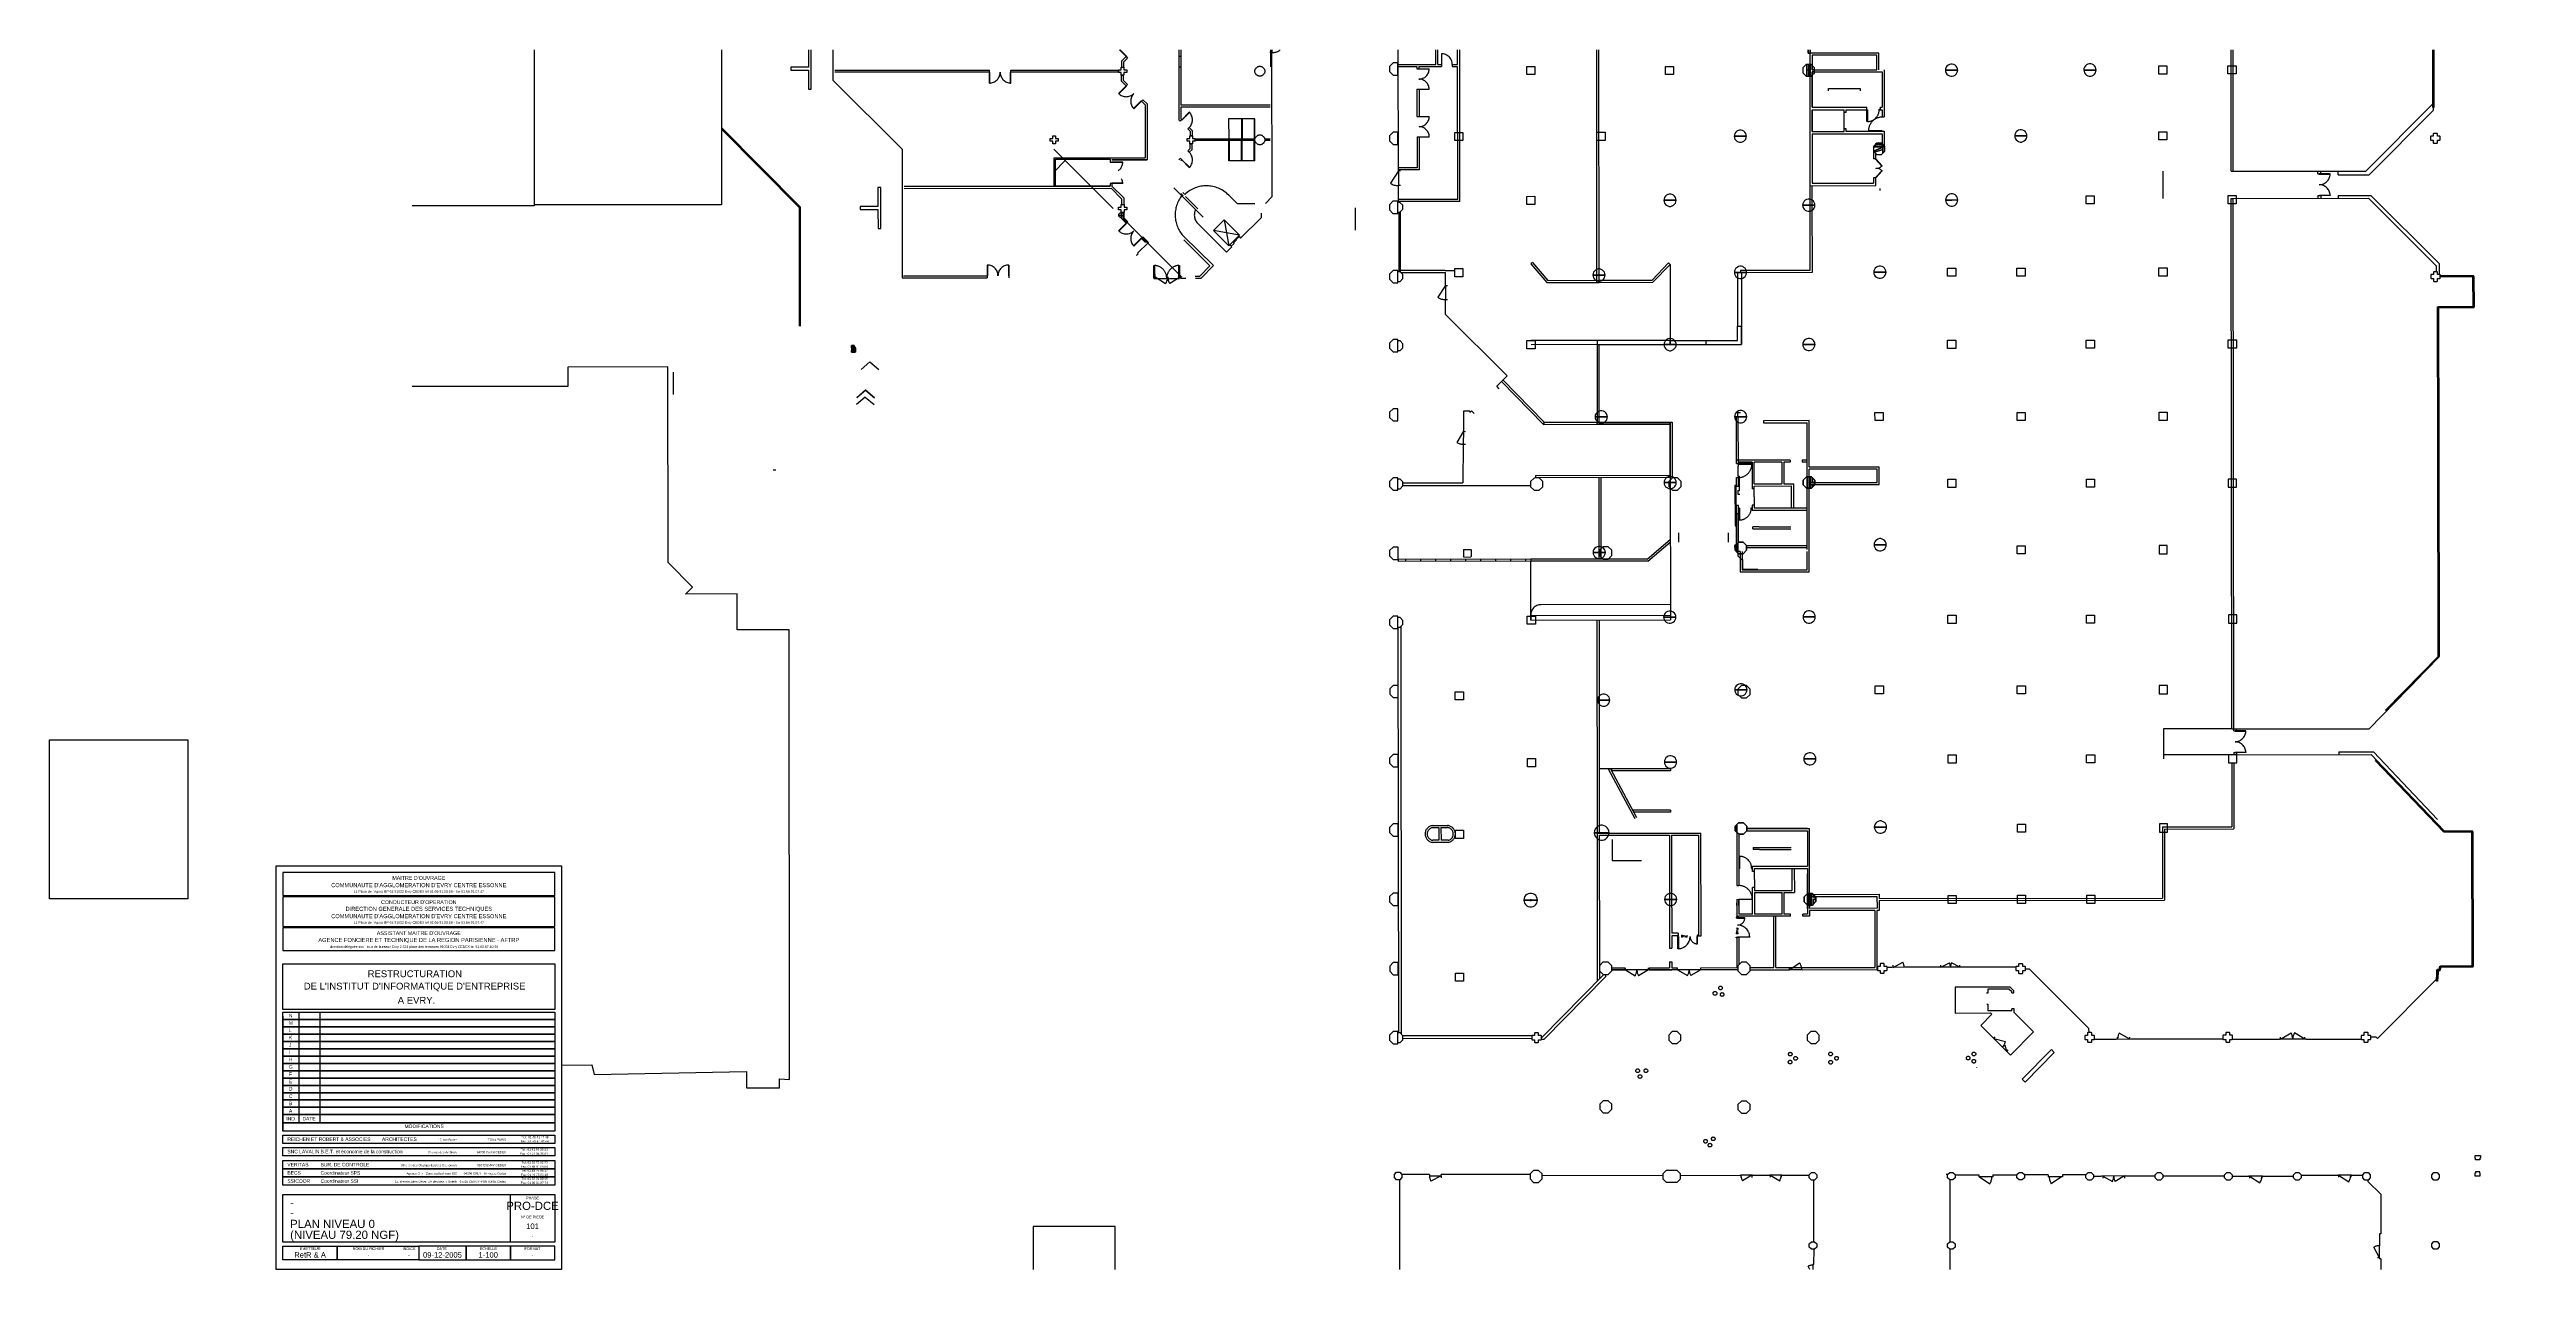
# Paper-space layout 'plt' of a CAD drawing. Header units: metres. Extents: x 366 to 2189, y 1501 to 2399.
# The model-space entities are those that its viewports show. They can reach past a viewport. Long polylines and large blocks are cut down to what shows.
import ezdxf
from ezdxf.enums import TextEntityAlignment as Align

# ---------------------------------------------------------------- set-up
doc = ezdxf.new("R2010")
doc.units = ezdxf.units.M
doc.header["$LTSCALE"] = 100
doc.linetypes.add('CACHE', pattern=[0.375, 0.25, -0.125])
doc.linetypes.add('CACHE2', pattern=[0.1875, 0.125, -0.0625])
for name, color, linetype in [('0-cadre', 7, 'Continuous'), ('0-cloison', 250, 'Continuous'), ('0-mur', 250, 'Continuous'), ('0-porte', 6, 'Continuous'), ('0-xref', 141, 'Continuous'), ('0-xref-geo', 141, 'Continuous'), ('04-Mur cloisons existant', 253, 'Continuous'), ('0_Designation', 255, 'Continuous'), ('0_numéro des salles', 7, 'Continuous'), ('1-BATI', 2, 'Continuous'), ('1-CARTOUCHE', 7, 'Continuous'), ('1-cloison', 250, 'Continuous'), ('1-cloison120_70', 7, 'Continuous'), ('1-menuiserie', 250, 'Continuous'), ('1-mur', 250, 'Continuous'), ('1-porte', 6, 'Continuous'), ('1-vu', 134, 'Continuous'), ('1-VUE2', 253, 'Continuous'), ('5-code', 250, 'Continuous'), ('G-portes', 250, 'Continuous')]:
    doc.layers.add(name, color=color, linetype=linetype)
doc.layers.get('1-vu').freeze()
doc.styles.add('ATT', font='ROMANS', dxfattribs={"width": 0.8, "height": 15})
doc.styles.add('CADRE', font='arial.ttf')
doc.styles.add('COT', font='ROMANS.SHX', dxfattribs={"width": 0.8})
doc.styles.add('R2', font='ROMANS.SHX', dxfattribs={"height": 15})
doc.styles.get("Standard").update_dxf_attribs({"font": 'arial.ttf'})

# ---------------------------------------------------------------- blocks, each defined once
blk = doc.blocks.new('0434IIE-APS-BLOC-cartouche')
at = {"color": 5}
for p, q in [((-205, 186.2), (-205, 101.8)), ((-193.3, 189.3), (-193.3, 107.9)), ((-177.9, 189.3), (-177.9, 107.9)), ((-37.6, 20.1), (-37.6, 55))]:
    blk.add_line(p, q, dxfattribs=at)
for points in [[(-205, 292), (-205, 275.2), (-5, 275.2), (-5, 292)], [(-205, 274.2), (-205, 252.3), (-5, 252.3), (-5, 274.2)], [(-205, 251.3), (-205, 234.5), (-5, 234.5), (-5, 251.3)], [(-205, 191.1), (-205, 224.9), (-5, 224.9), (-5, 191.1)], [(-205, 101.8), (-205, 189.3), (-5, 189.3), (-5, 101.8)], [(-205, 189.3), (-5, 189.3), (-5, 183.9), (-205, 183.9)], [(-205, 183.9), (-5, 183.9), (-5, 178.5), (-205, 178.5)], [(-205, 178.5), (-5, 178.5), (-5, 173.1), (-205, 173.1)], [(-205, 173.1), (-5, 173.1), (-5, 167.7), (-205, 167.7)], [(-205, 167.7), (-5, 167.7), (-5, 162.4), (-205, 162.4)], [(-205, 162.4), (-5, 162.4), (-5, 157), (-205, 157)], [(-205, 157), (-5, 157), (-5, 151.6), (-205, 151.6)], [(-205, 151.6), (-5, 151.6), (-5, 146.2), (-205, 146.2)], [(-205, 146.2), (-5, 146.2), (-5, 140.8), (-205, 140.8)], [(-205, 140.8), (-5, 140.8), (-5, 135.4), (-205, 135.4)], [(-205, 135.4), (-5, 135.4), (-5, 130), (-205, 130)], [(-205, 130), (-5, 130), (-5, 124.7), (-205, 124.7)], [(-205, 124.7), (-5, 124.7), (-5, 119.3), (-205, 119.3)], [(-205, 119.3), (-5, 119.3), (-5, 113.9), (-205, 113.9)], [(-205, 113.9), (-5, 113.9), (-5, 107.9), (-205, 107.9)], [(-205, 107.9), (-5, 107.9), (-5, 101.8), (-205, 101.8)], [(-205, 98.7), (-5, 98.7), (-5, 92.7), (-205, 92.7)], [(-205, 89.6), (-5, 89.6), (-5, 83.6), (-205, 83.6)], [(-205, 80.1), (-5, 80.1), (-5, 74.1), (-205, 74.1)], [(-205, 74.1), (-5, 74.1), (-5, 68.1), (-205, 68.1)], [(-205, 68.1), (-5, 68.1), (-5, 62.1), (-205, 62.1)], [(-205, 17), (-165, 17), (-165, 7), (-205, 7)], [(-165, 17), (-105, 17), (-105, 7), (-165, 7)], [(-105, 17), (-105, 7), (-70.1, 7), (-70.1, 17)], [(-70.1, 17), (-70.1, 7), (-37.6, 7), (-37.6, 17)], [(-37.6, 17), (-37.6, 7), (-5, 7), (-5, 17)]]:
    blk.add_lwpolyline(points, close=True, dxfattribs=at)
blk.add_lwpolyline([(-5, 55), (-5, 20.1), (-205, 20.1), (-205, 55), (-5, 55)], dxfattribs=at)
at = {"layer": '0-cadre', "color": 5}
blk.add_lwpolyline([(-210, 297), (0, 297), (0, 0), (-210, 0)], close=True, dxfattribs=at)
at = {"style": 'CADRE'}
for s, height, p in [("COMMUNAUTE D'AGGLOMERATION D'EVRY CENTRE ESSONNE", 3, (-105, 282.7)), ("MAITRE D'OUVRAGE", 2.8, (-105, 288)), ("COMMUNAUTE D'AGGLOMERATION D'EVRY CENTRE ESSONNE", 3, (-105, 259.9)), ('DIRECTION GENERALE DES SERVICES TECHNIQUES', 3, (-105, 264.9)), ("CONDUCTEUR D'OPERATION", 2.8, (-105, 270.2)), ('AGENCE FONCIERE ET TECHNIQUE DE LA REGION PARISIENNE - AFTRP', 3, (-105, 242)), ("ASSISTANT MAITRE D'OUVRAGE", 2.8, (-105, 247.4))]:
    blk.add_text(s, height=height, dxfattribs=at).set_placement(p, align=Align.MIDDLE)
at = {"color": 3, "style": 'CADRE'}
for s, p in [("11 Place de l'Agora BP 62 91002 Evry CEDEX tel 01.69.91.58.58 - fax 01.69.91.57.47", (-105, 277.8)), ("11 Place de l'Agora BP 62 91002 Evry CEDEX tel 01.69.91.58.58 - fax 01.69.91.57.47", (-105, 255)), ('direction déléguée sud - tour de bureaux Evry 2 523 place des terrasses 91034 Evry CEDEX tel 01.60.87.40.00', (-108.6, 237.2))]:
    blk.add_text(s, height=1.8, dxfattribs=at).set_placement(p, align=Align.MIDDLE)
at = {"color": 2, "style": 'CADRE'}
for s, p in [('RESTRUCTURATION', (-107.9, 215)), ("DE L'INSTITUT D'INFORMATIQUE D'ENTREPRISE ", (-107.1, 205.9)), ('A EVRY.', (-106.7, 195.5))]:
    blk.add_text(s, height=5, dxfattribs=at).set_placement(p, align=Align.CENTER)
at = {"style": 'CADRE'}
for s, p in [('N', (-200.6, 185.4)), ('M', (-200.6, 180)), ('J', (-200.6, 163.9)), ('L', (-200.6, 174.7)), ('K', (-200.6, 169.3)), ('G', (-200.6, 147.7)), ('I', (-200.6, 158.5)), ('H', (-200.6, 153.1)), ('C', (-200.6, 126.2)), ('F', (-200.6, 142.3)), ('E', (-200.6, 137)), ('D', (-200.6, 131.6)), ('IND.', (-202.5, 109.6)), ('A', (-200.6, 115.4)), ('B', (-200.6, 120.8)), ('DATE', (-190.6, 109.6)), ('ARCHITECTES ', (-132.1, 94.5)), ('B.E.T. et économie de la construction', (-177.3, 85.4)), ('BUR. DE CONTROLE', (-177.3, 75.8)), ('Coordinateur SPS', (-177.3, 69.7)), ('Coordinateur SSI', (-177.3, 63.7))]:
    blk.add_text(s, height=2.6, dxfattribs=at).set_placement(p)
at = {"color": 3, "style": 'CADRE'}
for s, p in [('REICHEN ET ROBERT & ASSOCIES', (-201.7, 94.5)), ('MODIFICATIONS', (-115.5, 104)), ('VERITAS', (-201.7, 75.8)), ('SNC LAVALIN', (-201.7, 85.4)), ('SSICOOR', (-201.7, 63.7)), ('BECS', (-201.7, 69.7))]:
    blk.add_text(s, height=2.6, dxfattribs=at).set_placement(p)
at = {"style": 'CADRE'}
for s, p in [('17, rue Brezin', (-76.9, 94.6)), ('75014 PARIS', (-40.8, 94.6)), ('Fax : 01 45 41 47 44', (-9.5, 93.4)), ('Tel : 01 45 41 47 48', (-9.6, 96.5)), ('98 allée des Champs-Elysées Couronnes', (-76.9, 75.9)), ('3bis rue des Archives', (-76.9, 85.5)), ('94006 Créteil CEDEX', (-40.8, 85.5)), ('91042 EVRY CEDEX', (-40.8, 75.9)), ('Fax : 01 41 94 36 01', (-10, 84.3)), ('Tel : 01 41 94 36 00', (-10.1, 87.4)), ('Fax: 01 69 91 06 04', (-10, 74.8)), ('Tel: 01 60 79 92 00', (-10.1, 77.9)), ('Tel: 01 49 75 95 17', (-10.1, 71.9)), ('10, chemin Jules César. ZA des Beaux Soleils', (-76.9, 63.8)), ('Agence Orly - Zone sud batiment 659', (-76.9, 69.8)), ('95526 CERGY-PONTOISE Cedex', (-40.8, 63.8)), ('94396 ORLY - Aérogare Cedex', (-40.8, 69.8)), ('Fax: 01 49 75 95 18', (-10, 68.8)), ('Fax: 01 30 31 87 74', (-10, 62.9)), ('Tel: 01 30 31 88 85', (-10.1, 65.9))]:
    blk.add_text(s, height=1.6, dxfattribs=at).set_placement(p, align=Align.RIGHT)
for s, p in [('N° DE PIECE', (-21.3, 38.6)), ('PHASE', (-21.3, 52.6)), ('EMETTEUR', (-185, 15.3)), ('NOM DU FICHIER', (-142, 15.3)), ('INDICE', (-112.2, 15.3)), ('DATE', (-88.1, 15.3)), ('ECHELLE', (-53.8, 15.3)), ('FORMAT', (-21.3, 15.3))]:
    blk.add_text(s, height=2, dxfattribs=at).set_placement(p, align=Align.MIDDLE_CENTER)
for tag, p in [('TITRE1', (-199.6, 49.3)), ('TITRE2', (-199.6, 41.7)), ('TITRE3', (-199.6, 33.6)), ('TITRE4', (-199.6, 25.6))]:
    blk.add_attdef(tag, text='', height=6, dxfattribs=at).set_placement(p, align=Align.MIDDLE_LEFT)
for tag, height, p in [('CHANT.', 6, (-21.3, 46.8)), ('N_PIECE', 4, (-21.3, 31.8)), ('INDICE_P', 2, (-21.3, 24.5)), ('EMETTEUR', 4, (-185, 10.7)), ('NOM', 2, (-142, 10.7)), ('IND', 4, (-112.2, 10.7)), ('DATE', 4, (-87.6, 10.7)), ('ECHELLE', 4, (-53.8, 10.7)), ('FORMAT', 2.5, (-21.3, 10.7))]:
    blk.add_attdef(tag, text='', height=height, dxfattribs=at).set_placement(p, align=Align.MIDDLE_CENTER)
blk = doc.blocks.new('P140c10d.cf')
for p, q in [((-201, 14), (-201, 10)), ((-147, 14), (-201, 14)), ((-201, 10), (-147, 10)), ((-150, 10), (-150, 0)), ((-147, 10), (-150, 10)), ((-150, 0), (-145, 0)), ((-147, 10), (-147, 14)), ((-147, 5), (-147, 10)), ((-145, 5), (-147, 5)), ((-145, 0), (-145, 5)), ((-7, 100), (-3, 100)), ((-7, 10), (-7, 100)), ((-3, 10), (-7, 10)), ((-5, 0), (-5, 5)), ((-5, 5), (-3, 5)), ((0, 0), (-5, 0)), ((-3, 100), (-3, 10)), ((-3, 10), (0, 10)), ((-3, 5), (-3, 10)), ((0, 10), (0, 0))]:
    blk.add_line(p, q)
at = {"linetype": 'CACHE'}
for centre, radius, start, end in [((-147, 10), 54.1, 2.004067, 175.756143), ((-3, 10), 90, 92.729403, 178.796538)]:
    blk.add_arc(centre, radius, start, end, dxfattribs=at)
at = {"style": 'ATT', "width": 0.8, "flags": 8}
blk.add_attdef('REF1', text='', height=15, dxfattribs=at).set_placement((-50, 0), align=Align.CENTER)
blk = doc.blocks.new('P80c7d')
for p, q in [((-87, 7), (-90, 7)), ((-90, 0), (-90, 7)), ((-85, 0), (-90, 0)), ((-87, 3), (-87, 7)), ((-85, 3), (-87, 3)), ((-85, 0), (-85, 3)), ((-7, 91), (-3, 91)), ((-7, 7), (-7, 91)), ((-3, 7), (-7, 7)), ((-5, 3), (-3, 3)), ((-5, 0), (-5, 3)), ((0, 0), (-5, 0)), ((-3, 91), (-3, 7)), ((-3, 3), (-3, 7)), ((-3, 7), (0, 7)), ((0, 7), (0, 0))]:
    blk.add_line(p, q)
blk.add_arc((-3, 7), 84, 92.729403, 180)
at = {"style": 'ATT', "width": 0.8, "flags": 8}
blk.add_attdef('REF1', text='', height=15, dxfattribs=at).set_placement((-45, 0), align=Align.CENTER)
blk = doc.blocks.new('0229HNI-APD-eti-SU')
at = {"style": 'R2', "flags": 1}
for tag, p in [('IDPOL', (140, 97)), ('IDETI', (140, 92))]:
    blk.add_attdef(tag, text='', height=2.6, dxfattribs=at).set_placement(p, align=Align.MIDDLE_CENTER)
at = {"layer": '5-code'}
blk.add_attdef('CODE', text='', height=22, dxfattribs=at).set_placement((2, 16), align=Align.TOP_CENTER)
blk = doc.blocks.new('A$C46A8599A')
blk.add_line((20, -15), (20, 15))
for points in [[(15, 25), (0, 25), (0, -25), (15, -25, 0.4143047), (20, -21), (20, -16), (39, -17, 0.11269378), (64, -14, 0.67524568), (64, 14, 0.11269378), (39, 17), (20, 16), (20, 21, 0.41421356), (15, 25)], [(62, 9, 0.11269378), (40, 12, 0.93615933), (40, -12, 0.11269378), (62, -9, 0.67524568), (62, 9)]]:
    blk.add_lwpolyline(points, format="xyb")
blk.add_circle((35, 0), 5.21)
blk.add_arc((43, 38), 50, 266.222959, 291.941962)
blk = doc.blocks.new('WC-GEBERIT 42')
for p, q in [((-18, -37), (-18, 0)), ((17, 0), (-18, 0)), ((-14, -37), (-14, -32)), ((-4, -29), (-4, -25)), ((3, -23), (-3, -23)), ((4, -29), (4, -25)), ((13, -37), (13, -32)), ((17, -37), (17, 0))]:
    blk.add_line(p, q)
blk.add_lwpolyline([(21, 12), (21, 24), (-21, 24), (-21, 12)], close=True)
for centre, radius, start, end in [((0, -37), 17.5, 180, 360), ((0, -32), 13.5, 360, 180), ((0, -37), 13.5, 180, 360), ((-2, -25), 1.63, 104.098125, 182.778183), ((0, -29), 4, 180, 360), ((3, -25), 1.38, 347.057168, 76.853714)]:
    blk.add_arc(centre, radius, start, end)
blk = doc.blocks.new('P90c10d')
for p, q in [((-100, 0), (-100, 10)), ((-97, 10), (-100, 10)), ((-95, 0), (-100, 0)), ((-97, 5), (-97, 10)), ((-95, 5), (-97, 5)), ((-95, 0), (-95, 5)), ((-7, 10), (-7, 104)), ((-7, 104), (-3, 104)), ((-3, 10), (-7, 10)), ((-5, 0), (-5, 5)), ((-5, 5), (-3, 5)), ((0, 0), (-5, 0)), ((-3, 104), (-3, 10)), ((-3, 10), (0, 10)), ((-3, 5), (-3, 10)), ((0, 10), (0, 0))]:
    blk.add_line(p, q)
blk.add_arc((-3, 10), 94, 92.729403, 180)
at = {"style": 'ATT', "width": 0.8, "flags": 8}
blk.add_attdef('REF1', text='', height=15, dxfattribs=at).set_placement((-50, 0), align=Align.CENTER)
blk = doc.blocks.new('A$C46ED5876')
for p, q in [((-8, 0), (-8, 2)), ((-8, 2), (4, 2)), ((-4, 0), (-8, 0)), ((-4, 2), (-4, -6)), ((0, 2), (-4, 2)), ((0, 2), (0, -6)), ((4, 0), (0, 0)), ((4, 2), (4, 0)), ((-4, -3), (-10, -3)), ((6, -3), (0, -3))]:
    blk.add_line(p, q)
at = {"extrusion": (0, 0, -1)}
for centre, major_axis in [((-2, -12), (-25, 0)), ((-2, -10), (2.58, 0))]:
    blk.add_ellipse(centre, major_axis=major_axis, ratio=0.7, dxfattribs=at)
for centre, major_axis, start_param, end_param in [((-2, -14), (19, 0), 5.17400029, 10.53396297), ((-2, -5), (2.35, 0), 0.55281555, 2.5887771)]:
    blk.add_ellipse(centre, major_axis=major_axis, ratio=0.7, start_param=start_param, end_param=end_param, dxfattribs=at)
blk = doc.blocks.new('A$C68E95FAC')
for p, q in [((-8, 0), (-8, 2)), ((-8, 2), (4, 2)), ((-4, 0), (-8, 0)), ((-4, 2), (-4, -6)), ((0, 2), (-4, 2)), ((0, 2), (0, -6)), ((4, 0), (0, 0)), ((4, 2), (4, 0)), ((-4, -3), (-10, -3)), ((6, -3), (0, -3))]:
    blk.add_line(p, q)
at = {"extrusion": (0, 0, -1)}
for centre, major_axis in [((-2, -12), (-25, 0)), ((-2, -10), (2.58, 0))]:
    blk.add_ellipse(centre, major_axis=major_axis, ratio=0.7, dxfattribs=at)
for centre, major_axis, start_param, end_param in [((-2, -14), (19, 0), 5.17400029, 10.53396297), ((-2, -5), (2.35, 0), 0.55281555, 2.5887771)]:
    blk.add_ellipse(centre, major_axis=major_axis, ratio=0.7, start_param=start_param, end_param=end_param, dxfattribs=at)
blk = doc.blocks.new('P140c10d')
for p, q in [((-150, 10), (-150, 0)), ((-147, 10), (-150, 10)), ((-150, 0), (-145, 0)), ((-143, 64), (-147, 64)), ((-147, 64), (-147, 10)), ((-147, 10), (-143, 10)), ((-147, 5), (-147, 10)), ((-145, 5), (-147, 5)), ((-145, 0), (-145, 5)), ((-143, 10), (-143, 64)), ((-7, 100), (-3, 100)), ((-7, 10), (-7, 100)), ((-3, 10), (-7, 10)), ((-5, 0), (-5, 5)), ((-5, 5), (-3, 5)), ((0, 0), (-5, 0)), ((-3, 100), (-3, 10)), ((-3, 10), (0, 10)), ((-3, 5), (-3, 10)), ((0, 10), (0, 0))]:
    blk.add_line(p, q)
for centre, radius, start, end in [((-147, 10), 54.1, 2.0041, 85.7561), ((-3, 10), 90, 92.7294, 180)]:
    blk.add_arc(centre, radius, start, end)
at = {"style": 'ATT', "width": 0.8, "flags": 8}
blk.add_attdef('REF1', text='', height=15, dxfattribs=at).set_placement((-50, 0), align=Align.CENTER)
blk = doc.blocks.new('P140c10g')
for p, q in [((0, 10), (0, 0)), ((3, 10), (0, 10)), ((0, 0), (5, 0)), ((3, 100), (3, 10)), ((7, 100), (3, 100)), ((3, 10), (7, 10)), ((3, 5), (3, 10)), ((5, 5), (3, 5)), ((5, 0), (5, 5)), ((7, 10), (7, 100)), ((143, 10), (143, 64)), ((143, 64), (147, 64)), ((147, 10), (143, 10)), ((145, 0), (145, 5)), ((145, 5), (147, 5)), ((150, 0), (145, 0)), ((147, 64), (147, 10)), ((147, 10), (150, 10)), ((147, 5), (147, 10)), ((150, 10), (150, 0))]:
    blk.add_line(p, q)
for centre, radius, start, end in [((3, 10), 90, 0, 87.270597), ((147, 10), 54.1, 94.243857, 177.995933)]:
    blk.add_arc(centre, radius, start, end)
at = {"style": 'ATT', "width": 0.8, "flags": 8}
blk.add_attdef('REF1', text='', height=15, dxfattribs=at).set_placement((50, 0), align=Align.CENTER)
blk = doc.blocks.new('NGF')
blk.add_line((-82, -18), (82, -18))
blk = doc.blocks.new('pdd')
at = {"color": 0, "linetype": 'ByBlock', "lineweight": -2}
for p, q in [((-0.5, 1), (0, 1)), ((-0.5, 0.975), (-0.5, 1)), ((0, 0.975), (-0.5, 0.975)), ((0, 1), (0, 0.975)), ((-0.5, 0.025), (0, 0.025)), ((-0.5, 0), (-0.5, 0.025)), ((0, 0), (-0.5, 0)), ((0, 0.025), (0, 0))]:
    blk.add_line(p, q, dxfattribs=at)
at = {"color": 0, "linetype": 'CACHE2', "lineweight": -2}
blk.add_line((0.026, 1), (0.026, 0), dxfattribs=at)
at = {"color": 0, "linetype": 'ByBlock', "lineweight": -2}
for centre, radius, start, end in [((0.001, 1.002), 0.502, 183.08833, 269.84934), ((0, -0.001), 0.501, 90.05189, 177.01047)]:
    blk.add_arc(centre, radius, start, end, dxfattribs=at)
blk = doc.blocks.new('pd')
at = {"color": 0, "linetype": 'CACHE2', "lineweight": -2}
blk.add_line((0, 0), (0, 1), dxfattribs=at)
at = {"color": 0, "linetype": 'ByBlock', "lineweight": -2}
for p, q in [((1, 0), (0, 0)), ((0, 0), (1, 0)), ((0, 0), (0, 0)), ((1, 0), (1, 0))]:
    blk.add_line(p, q, dxfattribs=at)
blk.add_arc((0, 0), 1, 2.866, 89.9427, dxfattribs=at)
blk = doc.blocks.new('A$C3E32629A')
at = {"layer": '1-menuiserie'}
blk.add_line((-100, -5), (-5, -5), dxfattribs=at)
for points in [[(-100, 0), (-105, 0), (-105, -10), (-100, -10)], [(-5, 0), (-100, 0), (-100, -10), (-5, -10)], [(0, 0), (-5, 0), (-5, -10), (0, -10)]]:
    blk.add_lwpolyline(points, close=True, dxfattribs=at)
blk = doc.blocks.new('A$C2D8A29C1')
for p, q in [((0, 0), (65, 0)), ((0, -31), (0, 0)), ((65, -31), (65, 0)), ((4, -31), (4, -10)), ((4, -10), (61, -10)), ((14, -41), (51, -41)), ((14, -45), (51, -45)), ((61, -31), (61, -10))]:
    blk.add_line(p, q)
for centre, radius in [((19, -5), 1.93), ((32, -14), 2.93), ((46, -5), 1.93)]:
    blk.add_circle(centre, radius)
for centre, radius, start, end in [((14, -31), 14, 180, 270), ((14, -31), 10, 180, 270), ((51, -31), 14, 270, 0), ((51, -31), 10, 270, 0)]:
    blk.add_arc(centre, radius, start, end)
blk = doc.blocks.new('A$C52A60AC6')
at = {"layer": '1-porte'}
for p, q in [((0, 0), (0, 10)), ((3, 10), (0, 10)), ((5, 0), (0, 0)), ((3, 5), (3, 10)), ((5, 5), (3, 5)), ((5, 0), (5, 5)), ((95, 0), (95, 5)), ((95, 5), (97, 5)), ((100, 0), (95, 0)), ((97, 14), (191, 14)), ((97, 10), (97, 14)), ((97, 10), (100, 10)), ((97, 5), (97, 10)), ((191, 10), (97, 10)), ((100, 10), (100, 0)), ((191, 14), (191, 10))]:
    blk.add_line(p, q, dxfattribs=at)
blk.add_arc((97, 10), 94, 2.602463, 180.022346, dxfattribs=at)
at = {"layer": '1-porte', "style": 'ATT', "width": 0.8, "flags": 8}
blk.add_attdef('P90', text='', height=15, rotation=0.022346, dxfattribs=at).set_placement((50, 0), align=Align.CENTER)
blk = doc.blocks.new('A$C2AC44472')
for p, q in [((37, 121), (38, 111)), ((39, 183), (52, 85)), ((50, 173), (57, 124)), ((52, 85), (118, 85)), ((57, 124), (102, 124)), ((58, 114), (102, 114)), ((58, 114), (61, 95)), ((61, 95), (124, 95)), ((102, 124), (102, 114)), ((118, 85), (145, 27)), ((118, 60), (125, 45)), ((124, 95), (150, 40)), ((172, 39), (145, 27)), ((168, 48), (150, 40)), ((168, 48), (172, 39))]:
    blk.add_line(p, q)
for centre, radius, start, end in [((64, 63), 64.4, 114.535246, 343.486492), ((64, 63), 54.4, 117.792404, 357.351099), ((54, 187), 15.1, 258.327175, 194.999221)]:
    blk.add_arc(centre, radius, start, end)

msp = doc.modelspace()

# ---------------------------------------------------------------- hatches: boundary and pattern name
at = {"layer": '0-cadre'}
msp.add_hatch(color=7, dxfattribs=at).paths.add_polyline_path([(11002.544, 4316.745), (11000.383, 4316.742), (11000.383, 4316.551), (11002.544, 4316.553)])
h = msp.add_hatch(color=7, dxfattribs=at)
h.paths.add_polyline_path([(11016.375, 4317.996), (11016.37, 4319.52), (11016.517, 4319.515), (11016.518, 4317.853)])
h.paths.add_polyline_path([(11015.466, 4318.044), (11015.897, 4318.474), (11016.639, 4317.732), (11016.539, 4317.631), (11015.946, 4318.224), (11015.601, 4317.88), (11015.495, 4317.987), (11015.509, 4318.001)])
h.paths.add_polyline_path([(11014.316, 4316.604), (11014.166, 4316.756), (11004.171, 4316.746), (11004.171, 4316.556), (11014.116, 4316.564), (11014.297, 4316.585)])
h = msp.add_hatch(color=7, dxfattribs=at)
h.paths.add_polyline_path([(11016.254, 4325.174), (11016.274, 4325.593), (11017.11, 4325.592), (11017.11, 4325.284), (11016.568, 4325.284), (11016.563, 4325.182)])
h.paths.add_polyline_path([(11015.999, 4324.914), (11015.567, 4324.922), (11013.024, 4322.345), (11013.026, 4320.657), (11014.179, 4319.514), (11014.247, 4319.582), (11013.122, 4320.697), (11013.12, 4322.306), (11015.603, 4324.823), (11016.005, 4324.809)])
h.paths.add_polyline_path([(11015.632, 4318.209), (11014.927, 4318.907), (11014.86, 4318.84), (11015.564, 4318.141)])
h = msp.add_hatch(dxfattribs=at)
h.set_pattern_fill('AR-SAND', scale=0.191489, style=0)
h.set_pattern_definition([(37.5, (10896.41325, 4254.86833), (-0.01206256, 0.36896625), [0, -0.29106383, 0, -0.3255319, 0, -0.3111702]), (7.5, (10896.41325, 4254.86833), (0.3388934, 0.540411), [0, -0.1570213, 0, -0.2623404, 0, -0.1005319]), (327.5, (10896.17772, 4254.86833), (0.59632504, 0.00108365), [0, -0.0957447, 0, -0.34468085, 0, -0.45]), (317.5, (10896.1777, 4254.86833), (0.5756413, 0.1680655), [0, -0.04787234, 0, -0.22595745, 0, -0.25851064])])
h.paths.add_polyline_path([(11019.554, 4325.284), (11019.556, 4325.594), (11018.764, 4325.595), (11018.764, 4325.285), (11018.766, 4321.77), (11016.367, 4321.769), (11016.369, 4320.191), (11016.555, 4320.185), (11016.559, 4321.627), (11018.908, 4321.628), (11018.907, 4325.285)])
h.paths.add_polyline_path([(11021.549, 4325.283), (11021.549, 4325.594), (11020.705, 4325.594), (11020.705, 4325.283)])
h.paths.add_polyline_path([(11026.451, 4325.278), (11026.452, 4325.592), (11025.124, 4325.592), (11025.124, 4325.279)])
h.paths.add_polyline_path([(11028.847, 4325.276), (11028.849, 4325.591), (11027.569, 4325.592), (11027.568, 4325.277)])
h.paths.add_polyline_path([(11032.105, 4325.273), (11032.105, 4325.59), (11030.017, 4325.591), (11030.015, 4325.275)])
h.paths.add_polyline_path([(11036.987, 4325.268), (11036.988, 4325.588), (11033.251, 4325.59), (11033.251, 4325.272)])
h.paths.add_polyline_path([(11040.954, 4325.265), (11040.953, 4325.587), (11038.156, 4325.588), (11038.155, 4325.267)])
edge = h.paths.add_edge_path()
edge.add_line((11023.959, 4325.28), (11023.96, 4325.593))
edge.add_line((11023.96, 4325.593), (11022.703, 4325.593))
edge.add_line((11022.703, 4325.593), (11022.703, 4325.282))
edge.add_line((11022.703, 4325.282), (11023.959, 4325.28))
h = msp.add_hatch(color=7, dxfattribs=at)
h.paths.add_polyline_path([(11032.105, 4325.273), (11032.105, 4325.59), (11030.017, 4325.591), (11030.015, 4325.275)])
h.paths.add_polyline_path([(11028.847, 4325.276), (11028.849, 4325.591), (11027.569, 4325.592), (11027.568, 4325.277)])
h.paths.add_polyline_path([(11026.451, 4325.278), (11026.452, 4325.592), (11025.124, 4325.592), (11025.124, 4325.279)])
h.paths.add_polyline_path([(11021.549, 4325.283), (11021.549, 4325.594), (11020.705, 4325.594), (11020.705, 4325.283)])
h.paths.add_polyline_path([(11019.554, 4325.284), (11019.556, 4325.594), (11018.764, 4325.595), (11018.764, 4325.285), (11018.766, 4321.77), (11016.367, 4321.769), (11016.369, 4320.191), (11016.555, 4320.185), (11016.559, 4321.627), (11018.908, 4321.628), (11018.907, 4325.285)])
edge = h.paths.add_edge_path()
edge.add_line((11023.959, 4325.28), (11023.96, 4325.593))
edge.add_line((11023.96, 4325.593), (11022.703, 4325.593))
edge.add_line((11022.703, 4325.593), (11022.703, 4325.282))
edge.add_line((11022.703, 4325.282), (11023.959, 4325.28))
h = msp.add_hatch(dxfattribs=at)
h.set_pattern_fill('DOTS', scale=0.957447, angle=45, style=0)
h.set_pattern_definition([(45, (10896.41325, 4254.86833), (-0.021156785, 0.063470356), [0, -0.059840426])])
h.paths.add_polyline_path([(11025.854, 4298.777), (11022.264, 4298.777), (11022.264, 4297.628), (11025.854, 4297.628)])
h = msp.add_hatch(color=7, dxfattribs=at)
h.paths.add_polyline_path([(11023.959, 4325.28), (11022.702, 4325.282), (11022.703, 4325.593), (11023.96, 4325.593)])
edge = h.paths.add_edge_path(flags=17)
edge.add_line((11023.959, 4325.28), (11023.96, 4325.593))
edge.add_line((11023.96, 4325.593), (11022.703, 4325.593))
edge.add_line((11022.703, 4325.593), (11022.703, 4325.282))
edge.add_line((11022.703, 4325.282), (11023.959, 4325.28))
h = msp.add_hatch(color=7, dxfattribs=at)
h.paths.add_polyline_path([(11036.987, 4325.268), (11036.988, 4325.588), (11033.251, 4325.59), (11033.251, 4325.272)])
h.paths.add_polyline_path([(11040.954, 4325.265), (11040.953, 4325.587), (11038.156, 4325.588), (11038.155, 4325.267)])
at = {"layer": '04-Mur cloisons existant'}
msp.add_hatch(color=256, dxfattribs=at).paths.add_polyline_path([(27789.715, -3306.82), (28054.406, -3306.82), (28054.406, -3397.417), (27789.715, -3397.417)])

# ---------------------------------------------------------------- linework, layer by layer
at = {"color": 7}
for p, q in [((11006.153, 4315.802), (11006.153, 4316.471)), ((11006.168, 4316.485), (11006.836, 4316.485)), ((11006.168, 4315.894), (11006.168, 4316.379)), ((11006.836, 4315.787), (11006.168, 4315.787)), ((11006.226, 4316.423), (11006.205, 4316.423)), ((11006.226, 4316.041), (11006.205, 4316.041)), ((11006.226, 4315.945), (11006.205, 4315.945)), ((11006.226, 4315.85), (11006.205, 4315.85)), ((11006.215, 4316.365), (11006.215, 4316.385)), ((11006.215, 4316.079), (11006.215, 4316.098)), ((11006.215, 4315.983), (11006.215, 4316.003)), ((11006.215, 4315.888), (11006.215, 4315.907)), ((11006.273, 4316.375), (11006.253, 4316.375)), ((11006.273, 4316.28), (11006.253, 4316.28)), ((11006.273, 4316.184), (11006.253, 4316.184)), ((11006.273, 4316.089), (11006.253, 4316.089)), ((11006.273, 4315.993), (11006.253, 4315.993)), ((11006.26, 4316.471), (11006.744, 4316.471)), ((11006.744, 4315.802), (11006.26, 4315.802)), ((11006.263, 4316.413), (11006.263, 4316.433)), ((11006.263, 4316.318), (11006.263, 4316.337)), ((11006.263, 4316.222), (11006.263, 4316.242)), ((11006.263, 4316.127), (11006.263, 4316.146)), ((11006.263, 4316.031), (11006.263, 4316.05)), ((11006.263, 4315.84), (11006.263, 4315.859)), ((11006.321, 4316.423), (11006.301, 4316.423)), ((11006.321, 4316.327), (11006.301, 4316.327)), ((11006.321, 4316.232), (11006.301, 4316.232)), ((11006.321, 4316.136), (11006.301, 4316.136)), ((11006.321, 4316.041), (11006.301, 4316.041)), ((11006.321, 4315.85), (11006.301, 4315.85)), ((11006.311, 4316.365), (11006.311, 4316.385)), ((11006.311, 4316.27), (11006.311, 4316.289)), ((11006.311, 4316.174), (11006.311, 4316.194)), ((11006.311, 4316.079), (11006.311, 4316.098)), ((11006.369, 4316.375), (11006.349, 4316.375)), ((11006.369, 4316.28), (11006.349, 4316.28)), ((11006.369, 4316.184), (11006.349, 4316.184)), ((11006.369, 4316.089), (11006.349, 4316.089)), ((11006.369, 4315.993), (11006.349, 4315.993)), ((11006.359, 4316.413), (11006.359, 4316.433)), ((11006.359, 4316.318), (11006.359, 4316.337)), ((11006.359, 4316.222), (11006.359, 4316.242)), ((11006.359, 4316.127), (11006.359, 4316.146)), ((11006.359, 4316.031), (11006.359, 4316.05)), ((11006.359, 4315.84), (11006.359, 4315.859)), ((11006.417, 4316.423), (11006.396, 4316.423)), ((11006.417, 4316.327), (11006.396, 4316.327)), ((11006.417, 4316.232), (11006.396, 4316.232)), ((11006.417, 4316.136), (11006.396, 4316.136)), ((11006.417, 4316.041), (11006.396, 4316.041)), ((11006.417, 4315.945), (11006.396, 4315.945)), ((11006.417, 4315.85), (11006.396, 4315.85)), ((11006.406, 4316.365), (11006.406, 4316.385)), ((11006.406, 4316.27), (11006.406, 4316.289)), ((11006.406, 4316.174), (11006.406, 4316.194)), ((11006.406, 4316.079), (11006.406, 4316.098)), ((11006.406, 4315.983), (11006.406, 4316.003)), ((11006.406, 4315.888), (11006.406, 4315.907)), ((11006.464, 4316.375), (11006.444, 4316.375)), ((11006.464, 4316.28), (11006.444, 4316.28)), ((11006.464, 4316.184), (11006.444, 4316.184)), ((11006.464, 4316.089), (11006.444, 4316.089)), ((11006.464, 4315.993), (11006.444, 4315.993)), ((11006.464, 4315.897), (11006.444, 4315.897)), ((11006.454, 4316.413), (11006.454, 4316.433)), ((11006.454, 4316.318), (11006.454, 4316.337)), ((11006.454, 4316.222), (11006.454, 4316.242)), ((11006.454, 4316.127), (11006.454, 4316.146)), ((11006.454, 4316.031), (11006.454, 4316.05)), ((11006.454, 4315.936), (11006.454, 4315.955)), ((11006.454, 4315.84), (11006.454, 4315.859)), ((11006.512, 4316.423), (11006.492, 4316.423)), ((11006.512, 4316.327), (11006.492, 4316.327)), ((11006.512, 4316.232), (11006.492, 4316.232)), ((11006.512, 4316.136), (11006.492, 4316.136)), ((11006.512, 4316.041), (11006.492, 4316.041)), ((11006.512, 4315.945), (11006.492, 4315.945)), ((11006.512, 4315.85), (11006.492, 4315.85)), ((11006.502, 4316.365), (11006.502, 4316.385)), ((11006.502, 4316.27), (11006.502, 4316.289)), ((11006.502, 4316.174), (11006.502, 4316.194)), ((11006.502, 4316.079), (11006.502, 4316.098)), ((11006.502, 4315.983), (11006.502, 4316.003)), ((11006.502, 4315.888), (11006.502, 4315.907)), ((11006.56, 4316.375), (11006.54, 4316.375)), ((11006.56, 4316.28), (11006.54, 4316.28)), ((11006.56, 4316.184), (11006.54, 4316.184)), ((11006.56, 4316.089), (11006.54, 4316.089)), ((11006.56, 4315.993), (11006.54, 4315.993)), ((11006.56, 4315.897), (11006.54, 4315.897)), ((11006.55, 4316.413), (11006.55, 4316.433)), ((11006.55, 4316.318), (11006.55, 4316.337)), ((11006.55, 4316.222), (11006.55, 4316.242)), ((11006.55, 4316.127), (11006.55, 4316.146)), ((11006.55, 4316.031), (11006.55, 4316.05)), ((11006.55, 4315.936), (11006.55, 4315.955)), ((11006.55, 4315.84), (11006.55, 4315.859)), ((11006.608, 4316.423), (11006.587, 4316.423)), ((11006.608, 4316.327), (11006.587, 4316.327)), ((11006.608, 4316.232), (11006.587, 4316.232)), ((11006.608, 4316.136), (11006.587, 4316.136)), ((11006.608, 4316.041), (11006.587, 4316.041)), ((11006.608, 4315.945), (11006.587, 4315.945)), ((11006.608, 4315.85), (11006.587, 4315.85)), ((11006.598, 4316.365), (11006.598, 4316.385)), ((11006.598, 4316.27), (11006.598, 4316.289)), ((11006.598, 4316.174), (11006.598, 4316.194)), ((11006.598, 4316.079), (11006.598, 4316.098)), ((11006.598, 4315.983), (11006.598, 4316.003)), ((11006.598, 4315.888), (11006.598, 4315.907)), ((11006.656, 4316.375), (11006.635, 4316.375)), ((11006.656, 4316.28), (11006.635, 4316.28)), ((11006.656, 4316.184), (11006.635, 4316.184)), ((11006.656, 4316.089), (11006.635, 4316.089)), ((11006.656, 4315.993), (11006.635, 4315.993)), ((11006.656, 4315.897), (11006.635, 4315.897)), ((11006.645, 4316.413), (11006.645, 4316.433)), ((11006.645, 4316.318), (11006.645, 4316.337)), ((11006.645, 4316.222), (11006.645, 4316.242)), ((11006.645, 4316.127), (11006.645, 4316.146)), ((11006.645, 4316.031), (11006.645, 4316.05)), ((11006.645, 4315.936), (11006.645, 4315.955)), ((11006.645, 4315.84), (11006.645, 4315.859)), ((11006.703, 4316.423), (11006.683, 4316.423)), ((11006.703, 4316.327), (11006.683, 4316.327)), ((11006.703, 4316.232), (11006.683, 4316.232)), ((11006.703, 4316.136), (11006.683, 4316.136)), ((11006.703, 4316.041), (11006.683, 4316.041)), ((11006.703, 4315.945), (11006.683, 4315.945)), ((11006.703, 4315.85), (11006.683, 4315.85)), ((11006.693, 4316.365), (11006.693, 4316.385)), ((11006.693, 4316.27), (11006.693, 4316.289)), ((11006.693, 4316.174), (11006.693, 4316.194)), ((11006.693, 4316.079), (11006.693, 4316.098)), ((11006.693, 4315.983), (11006.693, 4316.003)), ((11006.693, 4315.888), (11006.693, 4315.907)), ((11006.751, 4316.375), (11006.731, 4316.375)), ((11006.751, 4316.28), (11006.731, 4316.28)), ((11006.751, 4316.184), (11006.731, 4316.184)), ((11006.751, 4316.089), (11006.731, 4316.089)), ((11006.751, 4315.993), (11006.731, 4315.993)), ((11006.751, 4315.897), (11006.731, 4315.897)), ((11006.741, 4316.413), (11006.741, 4316.433)), ((11006.741, 4316.318), (11006.741, 4316.337)), ((11006.741, 4316.222), (11006.741, 4316.242)), ((11006.741, 4316.127), (11006.741, 4316.146)), ((11006.741, 4316.031), (11006.741, 4316.05)), ((11006.741, 4315.936), (11006.741, 4315.955)), ((11006.741, 4315.84), (11006.741, 4315.859)), ((11006.771, 4315.838), (11006.768, 4315.838)), ((11006.771, 4315.823), (11006.768, 4315.823)), ((11006.771, 4315.808), (11006.768, 4315.808)), ((11006.77, 4315.829), (11006.77, 4315.832)), ((11006.77, 4315.814), (11006.77, 4315.817)), ((11006.799, 4316.423), (11006.778, 4316.423)), ((11006.799, 4316.327), (11006.778, 4316.327)), ((11006.799, 4316.232), (11006.778, 4316.232)), ((11006.799, 4316.136), (11006.778, 4316.136)), ((11006.799, 4316.041), (11006.778, 4316.041)), ((11006.799, 4315.945), (11006.778, 4315.945)), ((11006.799, 4315.85), (11006.778, 4315.85)), ((11006.789, 4316.365), (11006.789, 4316.385)), ((11006.789, 4316.27), (11006.789, 4316.289)), ((11006.789, 4316.174), (11006.789, 4316.194)), ((11006.789, 4316.079), (11006.789, 4316.098)), ((11006.789, 4315.983), (11006.789, 4316.003)), ((11006.789, 4315.888), (11006.789, 4315.907)), ((11006.836, 4316.379), (11006.836, 4315.894)), ((11006.851, 4316.471), (11006.851, 4315.802)), ((11007.116, 4315.797), (11007.116, 4316.466)), ((11007.13, 4316.481), (11007.799, 4316.481)), ((11007.13, 4315.889), (11007.13, 4316.374)), ((11007.799, 4315.783), (11007.13, 4315.783)), ((11007.188, 4316.418), (11007.168, 4316.418)), ((11007.188, 4316.036), (11007.168, 4316.036)), ((11007.188, 4315.941), (11007.168, 4315.941)), ((11007.188, 4315.845), (11007.168, 4315.845)), ((11007.178, 4316.361), (11007.178, 4316.38)), ((11007.178, 4316.074), (11007.178, 4316.094)), ((11007.178, 4315.979), (11007.178, 4315.998)), ((11007.178, 4315.883), (11007.178, 4315.903)), ((11007.236, 4316.37), (11007.216, 4316.37)), ((11007.236, 4316.275), (11007.216, 4316.275)), ((11007.236, 4316.179), (11007.216, 4316.179)), ((11007.236, 4316.084), (11007.216, 4316.084)), ((11007.236, 4315.988), (11007.216, 4315.988)), ((11007.222, 4316.466), (11007.707, 4316.466)), ((11007.707, 4315.797), (11007.222, 4315.797)), ((11007.226, 4316.409), (11007.226, 4316.428)), ((11007.226, 4316.313), (11007.226, 4316.332)), ((11007.226, 4316.218), (11007.226, 4316.237)), ((11007.226, 4316.122), (11007.226, 4316.141)), ((11007.226, 4316.026), (11007.226, 4316.046)), ((11007.226, 4315.835), (11007.226, 4315.855)), ((11007.284, 4316.418), (11007.263, 4316.418)), ((11007.284, 4316.323), (11007.263, 4316.323)), ((11007.284, 4316.227), (11007.263, 4316.227)), ((11007.284, 4316.132), (11007.263, 4316.132)), ((11007.284, 4316.036), (11007.263, 4316.036)), ((11007.284, 4315.845), (11007.263, 4315.845)), ((11007.274, 4316.361), (11007.274, 4316.38)), ((11007.274, 4316.265), (11007.274, 4316.285)), ((11007.274, 4316.17), (11007.274, 4316.189)), ((11007.274, 4316.074), (11007.274, 4316.094)), ((11007.332, 4316.37), (11007.311, 4316.37)), ((11007.332, 4316.275), (11007.311, 4316.275)), ((11007.332, 4316.179), (11007.311, 4316.179)), ((11007.332, 4316.084), (11007.311, 4316.084)), ((11007.332, 4315.988), (11007.311, 4315.988)), ((11007.321, 4316.409), (11007.321, 4316.428)), ((11007.321, 4316.313), (11007.321, 4316.332)), ((11007.321, 4316.218), (11007.321, 4316.237)), ((11007.321, 4316.122), (11007.321, 4316.141)), ((11007.321, 4316.026), (11007.321, 4316.046)), ((11007.321, 4315.835), (11007.321, 4315.855)), ((11007.379, 4316.418), (11007.359, 4316.418)), ((11007.379, 4316.323), (11007.359, 4316.323)), ((11007.379, 4316.227), (11007.359, 4316.227)), ((11007.379, 4316.132), (11007.359, 4316.132)), ((11007.379, 4316.036), (11007.359, 4316.036)), ((11007.379, 4315.941), (11007.359, 4315.941)), ((11007.379, 4315.845), (11007.359, 4315.845)), ((11007.369, 4316.361), (11007.369, 4316.38)), ((11007.369, 4316.265), (11007.369, 4316.285)), ((11007.369, 4316.17), (11007.369, 4316.189)), ((11007.369, 4316.074), (11007.369, 4316.094)), ((11007.369, 4315.979), (11007.369, 4315.998)), ((11007.369, 4315.883), (11007.369, 4315.903)), ((11007.427, 4316.37), (11007.407, 4316.37)), ((11007.427, 4316.275), (11007.407, 4316.275)), ((11007.427, 4316.179), (11007.407, 4316.179)), ((11007.427, 4316.084), (11007.407, 4316.084)), ((11007.427, 4315.988), (11007.407, 4315.988)), ((11007.427, 4315.893), (11007.407, 4315.893)), ((11007.417, 4316.409), (11007.417, 4316.428)), ((11007.417, 4316.313), (11007.417, 4316.332)), ((11007.417, 4316.218), (11007.417, 4316.237)), ((11007.417, 4316.122), (11007.417, 4316.141)), ((11007.417, 4316.026), (11007.417, 4316.046)), ((11007.417, 4315.931), (11007.417, 4315.95)), ((11007.417, 4315.835), (11007.417, 4315.855)), ((11007.475, 4316.418), (11007.454, 4316.418)), ((11007.475, 4316.323), (11007.454, 4316.323)), ((11007.475, 4316.227), (11007.454, 4316.227)), ((11007.475, 4316.132), (11007.454, 4316.132)), ((11007.475, 4316.036), (11007.454, 4316.036)), ((11007.475, 4315.941), (11007.454, 4315.941)), ((11007.475, 4315.845), (11007.454, 4315.845)), ((11007.465, 4316.361), (11007.465, 4316.38)), ((11007.465, 4316.265), (11007.465, 4316.285)), ((11007.465, 4316.17), (11007.465, 4316.189)), ((11007.465, 4316.074), (11007.465, 4316.094)), ((11007.465, 4315.979), (11007.465, 4315.998)), ((11007.465, 4315.883), (11007.465, 4315.903)), ((11007.523, 4316.37), (11007.502, 4316.37)), ((11007.523, 4316.275), (11007.502, 4316.275)), ((11007.523, 4316.179), (11007.502, 4316.179)), ((11007.523, 4316.084), (11007.502, 4316.084)), ((11007.523, 4315.988), (11007.502, 4315.988)), ((11007.523, 4315.893), (11007.502, 4315.893)), ((11007.512, 4316.409), (11007.512, 4316.428)), ((11007.512, 4316.313), (11007.512, 4316.332)), ((11007.512, 4316.218), (11007.512, 4316.237)), ((11007.512, 4316.122), (11007.512, 4316.141)), ((11007.512, 4316.026), (11007.512, 4316.046)), ((11007.512, 4315.931), (11007.512, 4315.95)), ((11007.512, 4315.835), (11007.512, 4315.855)), ((11007.57, 4316.418), (11007.55, 4316.418)), ((11007.57, 4316.323), (11007.55, 4316.323)), ((11007.57, 4316.227), (11007.55, 4316.227)), ((11007.57, 4316.132), (11007.55, 4316.132)), ((11007.57, 4316.036), (11007.55, 4316.036)), ((11007.57, 4315.941), (11007.55, 4315.941)), ((11007.57, 4315.845), (11007.55, 4315.845)), ((11007.56, 4316.361), (11007.56, 4316.38)), ((11007.56, 4316.265), (11007.56, 4316.285)), ((11007.56, 4316.17), (11007.56, 4316.189)), ((11007.56, 4316.074), (11007.56, 4316.094)), ((11007.56, 4315.979), (11007.56, 4315.998)), ((11007.56, 4315.883), (11007.56, 4315.903)), ((11007.618, 4316.37), (11007.598, 4316.37)), ((11007.618, 4316.275), (11007.598, 4316.275)), ((11007.618, 4316.179), (11007.598, 4316.179)), ((11007.618, 4316.084), (11007.598, 4316.084)), ((11007.618, 4315.988), (11007.598, 4315.988)), ((11007.618, 4315.893), (11007.598, 4315.893)), ((11007.608, 4316.409), (11007.608, 4316.428)), ((11007.608, 4316.313), (11007.608, 4316.332)), ((11007.608, 4316.218), (11007.608, 4316.237)), ((11007.608, 4316.122), (11007.608, 4316.141)), ((11007.608, 4316.026), (11007.608, 4316.046)), ((11007.608, 4315.931), (11007.608, 4315.95)), ((11007.608, 4315.835), (11007.608, 4315.855)), ((11007.666, 4316.418), (11007.645, 4316.418)), ((11007.666, 4316.323), (11007.645, 4316.323)), ((11007.666, 4316.227), (11007.645, 4316.227)), ((11007.666, 4316.132), (11007.645, 4316.132)), ((11007.666, 4316.036), (11007.645, 4316.036)), ((11007.666, 4315.941), (11007.645, 4315.941)), ((11007.666, 4315.845), (11007.645, 4315.845)), ((11007.656, 4316.361), (11007.656, 4316.38)), ((11007.656, 4316.265), (11007.656, 4316.285)), ((11007.656, 4316.17), (11007.656, 4316.189)), ((11007.656, 4316.074), (11007.656, 4316.094)), ((11007.656, 4315.979), (11007.656, 4315.998)), ((11007.656, 4315.883), (11007.656, 4315.903)), ((11007.714, 4316.37), (11007.693, 4316.37)), ((11007.714, 4316.275), (11007.693, 4316.275)), ((11007.714, 4316.179), (11007.693, 4316.179)), ((11007.714, 4316.084), (11007.693, 4316.084)), ((11007.714, 4315.988), (11007.693, 4315.988)), ((11007.714, 4315.893), (11007.693, 4315.893)), ((11007.703, 4316.409), (11007.703, 4316.428)), ((11007.703, 4316.313), (11007.703, 4316.332)), ((11007.703, 4316.218), (11007.703, 4316.237)), ((11007.703, 4316.122), (11007.703, 4316.141)), ((11007.703, 4316.026), (11007.703, 4316.046)), ((11007.703, 4315.931), (11007.703, 4315.95)), ((11007.703, 4315.835), (11007.703, 4315.855)), ((11007.734, 4315.833), (11007.731, 4315.833)), ((11007.734, 4315.818), (11007.731, 4315.818)), ((11007.734, 4315.804), (11007.731, 4315.804)), ((11007.732, 4315.824), (11007.732, 4315.827)), ((11007.732, 4315.81), (11007.732, 4315.813)), ((11007.761, 4316.418), (11007.741, 4316.418)), ((11007.761, 4316.323), (11007.741, 4316.323)), ((11007.761, 4316.227), (11007.741, 4316.227)), ((11007.761, 4316.132), (11007.741, 4316.132)), ((11007.761, 4316.036), (11007.741, 4316.036)), ((11007.761, 4315.941), (11007.741, 4315.941)), ((11007.761, 4315.845), (11007.741, 4315.845)), ((11007.751, 4316.361), (11007.751, 4316.38)), ((11007.751, 4316.265), (11007.751, 4316.285)), ((11007.751, 4316.17), (11007.751, 4316.189)), ((11007.751, 4316.074), (11007.751, 4316.094)), ((11007.751, 4315.979), (11007.751, 4315.998)), ((11007.751, 4315.883), (11007.751, 4315.903)), ((11007.799, 4316.374), (11007.799, 4315.889)), ((11007.813, 4316.466), (11007.813, 4315.797))]:
    msp.add_line(p, q, dxfattribs=at)
for points in [[(11006.114, 4316.505, -0.414213562), (11006.134, 4316.524), (11006.87, 4316.524, -0.414213562), (11006.89, 4316.505), (11006.89, 4315.768, -0.414213562), (11006.87, 4315.749), (11006.134, 4315.749, -0.414213562), (11006.114, 4315.768)], [(11006.114, 4316.505, -0.414213562), (11006.134, 4316.524), (11006.87, 4316.524, -0.414213562), (11006.89, 4316.505), (11006.89, 4315.768, -0.414213562), (11006.87, 4315.749), (11006.134, 4315.749, -0.414213562), (11006.114, 4315.768)], [(11007.077, 4316.5, -0.414213562), (11007.096, 4316.519), (11007.833, 4316.519, -0.414213562), (11007.852, 4316.5), (11007.852, 4315.763, -0.414213562), (11007.833, 4315.744), (11007.096, 4315.744, -0.414213562), (11007.077, 4315.763)], [(11007.077, 4316.5, -0.414213562), (11007.096, 4316.519), (11007.833, 4316.519, -0.414213562), (11007.852, 4316.5), (11007.852, 4315.763, -0.414213562), (11007.833, 4315.744), (11007.096, 4315.744, -0.414213562), (11007.077, 4315.763)]]:
    msp.add_lwpolyline(points, format="xyb", close=True, dxfattribs=at)
for centre, radius in [((11006.298, 4315.933), 0.0543), ((11006.298, 4315.933), 0.0355), ((11007.261, 4315.928), 0.0543), ((11007.261, 4315.928), 0.0355)]:
    msp.add_circle(centre, radius, dxfattribs=at)
for centre, radius, start, end in [((11006.26, 4316.379), 0.107, 90, 180), ((11006.168, 4316.471), 0.0145, 90, 180), ((11006.26, 4315.894), 0.107, 180, 270), ((11006.168, 4315.802), 0.0145, 180, 270), ((11006.26, 4316.379), 0.0921, 90, 180), ((11006.26, 4315.894), 0.0921, 180, 270), ((11006.744, 4316.379), 0.107, 0, 90), ((11006.744, 4316.379), 0.0921, 0, 90), ((11006.744, 4315.894), 0.107, 270, 0), ((11006.744, 4315.894), 0.0921, 270, 0), ((11006.836, 4316.471), 0.0145, 0, 90), ((11006.836, 4315.802), 0.0145, 270, 0), ((11007.222, 4316.374), 0.107, 90, 180), ((11007.13, 4316.466), 0.0145, 90, 180), ((11007.222, 4315.889), 0.107, 180, 270), ((11007.13, 4315.797), 0.0145, 180, 270), ((11007.222, 4316.374), 0.0921, 90, 180), ((11007.222, 4315.889), 0.0921, 180, 270), ((11007.707, 4316.374), 0.107, 0, 90), ((11007.707, 4316.374), 0.0921, 0, 90), ((11007.707, 4315.889), 0.107, 270, 0), ((11007.707, 4315.889), 0.0921, 270, 0), ((11007.799, 4316.466), 0.0145, 0, 90), ((11007.799, 4315.797), 0.0145, 270, 0)]:
    msp.add_arc(centre, radius, start, end, dxfattribs=at)
at = {"layer": '0-cadre', "color": 7}
for p, q in [((11000.241, 4313.425), (11000.241, 4313.425)), ((11000.241, 4313.282), (11000.241, 4313.282)), ((11000.384, 4309.688), (11000.383, 4316.742)), ((11000.384, 4313.401), (11000.384, 4313.401)), ((11000.384, 4313.306), (11000.384, 4313.306)), ((11000.384, 4309.688), (11001.749, 4309.688)), ((11002.544, 4316.553), (11000.574, 4316.551)), ((11000.576, 4309.879), (11000.574, 4316.551)), ((11000.576, 4309.879), (11001.749, 4309.879)), ((11001.749, 4296), (11002.349, 4296)), ((11001.75, 4297.625), (11001.75, 4297.625)), ((11002.084, 4309.357), (11002.084, 4311.549)), ((11002.084, 4309.357), (11002.084, 4309.623)), ((11002.18, 4309.357), (11002.084, 4309.357)), ((11002.084, 4309.165), (11002.18, 4309.165)), ((11002.18, 4309.165), (11002.18, 4309.405)), ((11002.544, 4316.745), (11002.544, 4316.553)), ((11005.255, 4309.357), (11003.137, 4309.357)), ((11003.137, 4309.165), (11003.137, 4309.357)), ((11003.329, 4296.479), (11003.329, 4296.153)), ((11003.425, 4296.479), (11003.425, 4296.153)), ((11004.171, 4316.746), (11004.171, 4316.556)), ((11004.21, 4312.66), (11004.211, 4311.741)), ((11004.21, 4312.66), (11004.325, 4312.66)), ((11004.211, 4316.556), (11004.211, 4314.096)), ((11004.211, 4314.096), (11004.325, 4314.096)), ((11004.325, 4314.594), (11004.326, 4316.556)), ((11004.325, 4314.594), (11005.445, 4314.594)), ((11004.325, 4314.479), (11005.445, 4314.479)), ((11004.325, 4314.096), (11004.325, 4314.479)), ((11004.325, 4311.741), (11004.325, 4312.66)), ((11004.325, 4311.741), (11004.325, 4311.549)), ((11004.526, 4309.165), (11016.308, 4309.165)), ((11005.282, 4312.66), (11005.282, 4311.741)), ((11008.317, 4312.66), (11005.282, 4312.66)), ((11005.282, 4311.741), (11005.282, 4309.357)), ((11005.282, 4311.693), (11005.282, 4309.357)), ((11005.282, 4309.405), (11016.547, 4309.405)), ((11005.396, 4311.741), (11005.396, 4312.545)), ((11008.317, 4312.545), (11005.396, 4312.545)), ((11005.396, 4311.741), (11005.396, 4309.405)), ((11005.445, 4314.479), (11005.445, 4314.594)), ((11005.531, 4296.479), (11005.531, 4296.153)), ((11005.627, 4296.479), (11005.627, 4296.153)), ((11006.403, 4314.479), (11006.403, 4314.594)), ((11006.403, 4314.594), (11006.914, 4314.594)), ((11006.403, 4314.479), (11007.029, 4314.479)), ((11006.914, 4316.558), (11006.914, 4314.594)), ((11006.967, 4296.479), (11006.967, 4296.153)), ((11007.029, 4316.558), (11007.029, 4314.594)), ((11007.029, 4314.594), (11007.441, 4314.594)), ((11007.029, 4314.479), (11007.459, 4314.479)), ((11007.063, 4296.479), (11007.063, 4296.153)), ((11008.317, 4312.545), (11008.317, 4312.66)), ((11008.321, 4314.479), (11010.045, 4314.479)), ((11008.34, 4314.594), (11008.369, 4314.594)), ((11008.465, 4314.594), (11010.045, 4314.594)), ((11009.169, 4296.479), (11009.169, 4296.249)), ((11009.265, 4296.479), (11009.265, 4296.249)), ((11009.409, 4312.66), (11009.274, 4312.66)), ((11009.275, 4312.66), (11009.275, 4312.545)), ((11009.303, 4312.545), (11009.275, 4312.545)), ((11009.303, 4311.798), (11009.303, 4312.545)), ((11011.036, 4311.798), (11009.303, 4311.798)), ((11009.303, 4311.798), (11009.303, 4309.405)), ((11010.022, 4313.132), (11009.408, 4312.66)), ((11009.408, 4312.66), (11009.438, 4312.622)), ((11009.409, 4311.894), (11009.409, 4312.66)), ((11009.409, 4312.565), (11010.941, 4311.894)), ((11009.409, 4311.895), (11010.941, 4312.565)), ((11010.941, 4311.894), (11009.409, 4311.894)), ((11009.417, 4309.405), (11009.418, 4311.798)), ((11010.051, 4313.095), (11009.438, 4312.622)), ((11010.022, 4313.132), (11010.051, 4313.095)), ((11010.045, 4314.479), (11010.045, 4314.594)), ((11010.298, 4313.095), (11010.327, 4313.132)), ((11010.298, 4313.095), (11010.911, 4312.622)), ((11010.327, 4313.132), (11010.941, 4312.66)), ((11010.606, 4296.479), (11010.606, 4296.249)), ((11010.701, 4296.479), (11010.701, 4296.249)), ((11010.911, 4312.622), (11010.941, 4312.66)), ((11010.941, 4312.66), (11011.065, 4312.66)), ((11010.941, 4311.894), (11010.941, 4312.66)), ((11011.002, 4314.479), (11011.002, 4314.594)), ((11011.002, 4314.479), (11014.448, 4314.479)), ((11011.036, 4311.798), (11011.036, 4312.545)), ((11011.065, 4312.545), (11011.036, 4312.545)), ((11011.065, 4312.66), (11011.065, 4312.545)), ((11011.582, 4315.489), (11011.583, 4316.562)), ((11011.678, 4315.489), (11011.678, 4316.562)), ((11011.678, 4314.594), (11012.022, 4314.594)), ((11012.022, 4312.66), (11012.178, 4312.66)), ((11014.755, 4312.66), (11012.022, 4312.66)), ((11012.022, 4312.545), (11012.022, 4312.66)), ((11012.043, 4312.545), (11012.022, 4312.545)), ((11012.043, 4309.405), (11012.043, 4312.545)), ((11012.118, 4314.594), (11016.126, 4314.594)), ((11012.178, 4312.545), (11012.158, 4312.545)), ((11012.158, 4309.405), (11012.158, 4312.545)), ((11013.25, 4312.545), (11012.178, 4312.545)), ((11012.808, 4296.479), (11012.808, 4296.153)), ((11012.903, 4296.479), (11012.903, 4296.153)), ((11015.567, 4324.922), (11013.024, 4322.345)), ((11013.026, 4320.657), (11013.024, 4322.345)), ((11013.026, 4320.657), (11014.179, 4319.514)), ((11015.603, 4324.823), (11013.12, 4322.306)), ((11013.122, 4320.697), (11013.12, 4322.306)), ((11013.122, 4320.697), (11014.247, 4319.582)), ((11014.755, 4312.545), (11013.25, 4312.545)), ((11014.151, 4316.568), (11014.935, 4315.785)), ((11014.179, 4319.514), (11014.247, 4319.582)), ((11014.244, 4296.479), (11014.244, 4296.153)), ((11014.297, 4316.585), (11015.016, 4315.866)), ((11014.34, 4296.479), (11014.34, 4296.153)), ((11014.448, 4314.096), (11014.448, 4314.479)), ((11014.448, 4314.096), (11014.544, 4314.096)), ((11014.544, 4314.096), (11014.544, 4314.479)), ((11014.563, 4314.479), (11016.309, 4314.479)), ((11014.755, 4312.66), (11014.755, 4312.545)), ((11014.86, 4318.84), (11014.927, 4318.907)), ((11014.86, 4318.84), (11015.564, 4318.141)), ((11014.927, 4318.907), (11015.632, 4318.209)), ((11015.016, 4315.866), (11014.935, 4315.785)), ((11014.949, 4315.798), (11015.016, 4315.866)), ((11014.982, 4315.764), (11014.949, 4315.798)), ((11014.982, 4315.764), (11015.016, 4315.798)), ((11015.003, 4315.812), (11015.037, 4315.846)), ((11015.016, 4315.798), (11015.003, 4315.812)), ((11015.037, 4315.846), (11015.016, 4315.866)), ((11015.796, 4318.373), (11015.466, 4318.044)), ((11015.466, 4318.044), (11015.509, 4318.001)), ((11015.495, 4317.987), (11015.509, 4318.001)), ((11015.5, 4317.982), (11015.601, 4317.88)), ((11015.999, 4324.914), (11015.567, 4324.922)), ((11015.592, 4315.155), (11015.626, 4315.189)), ((11015.626, 4315.121), (11015.592, 4315.155)), ((11015.601, 4317.88), (11015.946, 4318.224)), ((11016.005, 4324.809), (11015.603, 4324.823)), ((11015.693, 4315.189), (11015.612, 4315.108)), ((11015.612, 4315.108), (11016.126, 4314.594)), ((11015.693, 4315.189), (11015.626, 4315.121)), ((11015.626, 4315.189), (11015.639, 4315.175)), ((11015.639, 4315.175), (11015.673, 4315.209)), ((11015.673, 4315.209), (11015.7, 4315.236)), ((11015.673, 4315.209), (11015.693, 4315.189)), ((11016.309, 4314.574), (11015.673, 4315.209)), ((11015.693, 4315.189), (11015.673, 4315.169)), ((11015.693, 4315.189), (11016.309, 4314.574)), ((11015.7, 4315.236), (11016.336, 4314.601)), ((11015.796, 4318.373), (11015.796, 4318.373)), ((11015.796, 4318.373), (11015.796, 4318.373)), ((11015.796, 4318.373), (11016.539, 4317.631)), ((11016.187, 4318.184), (11016.187, 4318.184)), ((11016.479, 4312.66), (11016.191, 4312.66)), ((11016.191, 4312.66), (11016.191, 4312.545)), ((11016.364, 4312.545), (11016.191, 4312.545)), ((11016.547, 4309.165), (11016.308, 4309.165)), ((11016.336, 4314.601), (11016.309, 4314.574)), ((11016.309, 4314.574), (11016.309, 4314.479)), ((11016.309, 4303.421), (11016.309, 4302.463)), ((11016.309, 4302.463), (11016.547, 4302.463)), ((11016.33, 4318.041), (11016.33, 4318.041)), ((11016.357, 4303.421), (11016.357, 4302.463)), ((11016.364, 4309.405), (11016.364, 4312.545)), ((11018.766, 4321.77), (11016.367, 4321.769)), ((11016.375, 4319.52), (11016.375, 4319.52)), ((11016.393, 4320.188), (11016.393, 4320.188)), ((11016.405, 4302.463), (11016.405, 4303.421)), ((11016.451, 4296.479), (11016.451, 4296.153)), ((11016.479, 4312.275), (11016.479, 4312.66)), ((11016.639, 4317.732), (11016.539, 4317.631)), ((11016.547, 4309.405), (11018.616, 4309.405)), ((11016.547, 4309.29), (11017.582, 4309.29)), ((11016.547, 4306.417), (11016.916, 4306.417)), ((11016.547, 4306.322), (11016.916, 4306.322)), ((11016.547, 4300.261), (11018.616, 4300.261)), ((11016.547, 4296.479), (11016.547, 4296.249)), ((11016.555, 4320.185), (11016.559, 4321.627)), ((11018.908, 4321.628), (11016.559, 4321.627)), ((11016.916, 4306.322), (11016.916, 4306.417)), ((11016.916, 4306.322), (11016.917, 4306.322)), ((11018.752, 4325.595), (11017.11, 4325.595)), ((11017.582, 4309.29), (11017.582, 4308.859)), ((11017.582, 4308.859), (11018.501, 4308.859)), ((11017.655, 4316.717), (11017.704, 4316.668)), ((11017.678, 4309.29), (11017.678, 4308.955)), ((11017.678, 4309.29), (11018.501, 4309.29)), ((11017.678, 4308.955), (11018.501, 4308.955)), ((11017.704, 4316.668), (11019.899, 4318.859)), ((11017.771, 4316.601), (11019.965, 4318.79)), ((11017.874, 4306.417), (11018.501, 4306.417)), ((11017.874, 4306.417), (11017.874, 4306.322)), ((11017.874, 4306.322), (11018.501, 4306.322)), ((11018.281, 4297.58), (11018.281, 4296.249)), ((11018.501, 4297.58), (11018.281, 4297.58)), ((11018.501, 4309.29), (11018.501, 4308.955)), ((11018.501, 4308.859), (11018.501, 4307.856)), ((11018.501, 4307.856), (11018.616, 4307.856)), ((11018.501, 4306.21), (11018.501, 4304.375)), ((11018.501, 4298.825), (11018.501, 4297.58)), ((11018.616, 4298.825), (11018.501, 4298.825)), ((11018.616, 4309.405), (11018.616, 4307.856)), ((11018.616, 4306.324), (11018.616, 4304.375)), ((11018.616, 4298.825), (11018.616, 4297.484)), ((11018.664, 4297.532), (11019.789, 4297.532)), ((11018.765, 4325.285), (11018.766, 4321.77)), ((11018.907, 4325.285), (11018.908, 4321.628)), ((11020.609, 4325.502), (11019.649, 4325.502)), ((11019.664, 4314.575), (11019.76, 4314.479)), ((11022.156, 4314.479), (11019.76, 4314.479)), ((11021.715, 4314.575), (11019.799, 4314.575)), ((11019.837, 4297.532), (11020.986, 4297.532)), ((11020.576, 4319.535), (11021.125, 4320.084)), ((11020.644, 4319.467), (11021.164, 4319.988)), ((11021.034, 4297.532), (11022.15, 4297.532)), ((11021.125, 4320.084), (11023.863, 4320.084)), ((11021.164, 4319.988), (11021.287, 4319.988)), ((11021.287, 4316.478), (11021.287, 4319.988)), ((11021.287, 4314.575), (11021.287, 4315.52)), ((11021.287, 4314.575), (11021.287, 4314.641)), ((11021.383, 4319.988), (11021.383, 4316.478)), ((11021.383, 4319.988), (11024.441, 4319.987)), ((11021.383, 4315.52), (11021.383, 4314.575)), ((11021.383, 4314.643), (11021.383, 4314.575)), ((11022.607, 4325.501), (11021.644, 4325.501)), ((11022.156, 4314.575), (11021.715, 4314.575)), ((11022.15, 4297.58), (11022.15, 4298.777)), ((11022.156, 4314.479), (11022.156, 4314.575)), ((11022.198, 4297.58), (11022.198, 4298.777)), ((11022.239, 4300.787), (11025.88, 4300.787)), ((11022.264, 4297.58), (11022.312, 4297.58)), ((11022.264, 4297.484), (11022.264, 4297.58)), ((11022.293, 4297.484), (11022.264, 4297.484)), ((11022.312, 4297.532), (11022.293, 4297.532)), ((11022.293, 4297.532), (11022.293, 4297.484)), ((11022.293, 4296.678), (11022.293, 4297.484)), ((11022.293, 4297.484), (11022.331, 4297.484)), ((11022.331, 4296.678), (11022.293, 4296.678)), ((11022.312, 4297.58), (11022.312, 4297.532)), ((11022.331, 4297.484), (11022.331, 4296.678)), ((11023.305, 4314.575), (11024.167, 4314.575)), ((11023.305, 4314.527), (11024.167, 4314.527)), ((11023.305, 4314.479), (11024.167, 4314.479)), ((11023.863, 4320.084), (11023.863, 4325.28)), ((11023.907, 4297.484), (11023.907, 4296.678)), ((11023.945, 4297.484), (11023.907, 4297.484)), ((11023.907, 4296.678), (11023.945, 4296.678)), ((11023.974, 4297.58), (11023.926, 4297.58)), ((11023.926, 4297.58), (11023.926, 4297.532)), ((11023.926, 4297.532), (11023.945, 4297.532)), ((11023.945, 4297.532), (11023.945, 4297.484)), ((11023.945, 4297.484), (11023.974, 4297.484)), ((11023.945, 4296.678), (11023.945, 4297.484)), ((11023.959, 4325.28), (11023.959, 4320.084)), ((11023.959, 4320.084), (11024.536, 4320.084)), ((11023.974, 4297.484), (11023.974, 4297.58)), ((11024.026, 4297.484), (11024.064, 4297.484)), ((11025.028, 4325.503), (11024.056, 4325.503)), ((11024.145, 4297.58), (11024.193, 4297.58)), ((11024.145, 4297.484), (11024.145, 4297.58)), ((11024.174, 4297.484), (11024.145, 4297.484)), ((11024.193, 4297.532), (11024.174, 4297.532)), ((11024.174, 4297.532), (11024.174, 4297.484)), ((11024.174, 4296.678), (11024.174, 4297.484)), ((11024.174, 4297.484), (11024.212, 4297.484)), ((11024.212, 4296.678), (11024.174, 4296.678)), ((11024.193, 4297.58), (11024.193, 4297.532)), ((11024.212, 4297.484), (11024.212, 4296.678)), ((11024.441, 4317.256), (11024.441, 4319.987)), ((11024.441, 4314.479), (11024.632, 4314.479)), ((11024.441, 4314.479), (11024.632, 4314.479)), ((11024.441, 4314.479), (11024.632, 4314.479)), ((11024.536, 4320.084), (11024.536, 4317.256)), ((11024.632, 4314.67), (11024.632, 4317.064)), ((11024.632, 4314.479), (11024.632, 4317.064)), ((11025.787, 4297.484), (11025.787, 4296.678)), ((11025.826, 4297.484), (11025.787, 4297.484)), ((11025.787, 4296.678), (11025.826, 4296.678)), ((11025.854, 4297.58), (11025.806, 4297.58)), ((11025.806, 4297.58), (11025.806, 4297.532)), ((11025.806, 4297.532), (11025.826, 4297.532)), ((11025.826, 4297.532), (11025.826, 4297.484)), ((11025.826, 4297.484), (11025.854, 4297.484)), ((11025.826, 4296.678), (11025.826, 4297.484)), ((11025.854, 4297.484), (11025.854, 4297.58)), ((11025.921, 4297.58), (11025.921, 4298.777)), ((11025.969, 4297.58), (11025.969, 4298.777)), ((11025.969, 4297.532), (11027.109, 4297.532)), ((11026.26, 4314.479), (11026.26, 4317.064)), ((11026.451, 4314.479), (11026.451, 4317.256)), ((11027.473, 4325.469), (11026.547, 4325.469)), ((11027.157, 4297.532), (11028.306, 4297.532)), ((11027.887, 4318.02), (11027.887, 4325.277)), ((11027.887, 4318.02), (11032.32, 4318.021)), ((11027.887, 4318.02), (11027.887, 4314.486)), ((11032.292, 4314.479), (11027.887, 4314.479)), ((11027.983, 4318.02), (11027.983, 4325.277)), ((11028.002, 4317.905), (11032.177, 4317.906)), ((11028.002, 4317.857), (11028.002, 4314.594)), ((11029.611, 4316.536), (11028.002, 4316.536)), ((11028.002, 4316.44), (11029.707, 4316.44)), ((11032.177, 4314.594), (11028.002, 4314.594)), ((11028.27, 4314.594), (11028.27, 4316.44)), ((11029.479, 4297.58), (11028.354, 4297.58)), ((11028.354, 4297.58), (11028.354, 4297.484)), ((11028.354, 4297.532), (11029.479, 4297.532)), ((11028.354, 4297.484), (11029.479, 4297.484)), ((11028.366, 4315.579), (11028.366, 4316.44)), ((11028.366, 4315.579), (11029.707, 4315.579)), ((11028.366, 4315.483), (11029.707, 4315.483)), ((11028.366, 4314.594), (11028.366, 4315.483)), ((11029.921, 4325.468), (11028.944, 4325.468)), ((11029.479, 4297.484), (11029.479, 4297.58)), ((11029.527, 4297.532), (11030.436, 4297.532)), ((11029.611, 4316.536), (11029.611, 4316.948)), ((11029.611, 4316.9), (11029.707, 4316.9)), ((11029.639, 4314.621), (11029.639, 4314.594)), ((11029.707, 4316.44), (11029.707, 4316.948)), ((11029.707, 4315.483), (11029.707, 4315.531)), ((11029.707, 4314.621), (11029.707, 4314.594)), ((11030.484, 4297.532), (11031.394, 4297.532)), ((11031.225, 4316.316), (11031.225, 4316.431)), ((11032.177, 4316.431), (11031.225, 4316.431)), ((11032.292, 4316.316), (11031.225, 4316.316)), ((11032.327, 4297.532), (11031.442, 4297.532)), ((11031.621, 4317.906), (11031.621, 4316.431)), ((11032.177, 4317.906), (11032.177, 4316.431)), ((11032.177, 4315.359), (11032.177, 4314.594)), ((11032.292, 4315.359), (11032.177, 4315.359)), ((11033.155, 4325.509), (11032.201, 4325.509)), ((11032.292, 4317.906), (11032.292, 4316.317)), ((11032.292, 4317.906), (11032.32, 4317.906)), ((11032.292, 4315.359), (11032.292, 4314.479)), ((11032.32, 4318.021), (11032.32, 4317.906)), ((11032.327, 4297.58), (11032.327, 4298.461)), ((11032.502, 4300.787), (11032.375, 4300.787)), ((11032.375, 4298.585), (11032.375, 4300.787)), ((11032.471, 4298.585), (11032.375, 4298.585)), ((11032.375, 4297.58), (11032.375, 4297.561)), ((11032.502, 4300.692), (11032.471, 4300.692)), ((11032.471, 4298.585), (11032.471, 4300.692)), ((11032.519, 4297.58), (11032.638, 4297.58)), ((11032.519, 4297.58), (11032.681, 4297.58)), ((11032.519, 4297.561), (11032.619, 4297.561)), ((11033.459, 4300.787), (11033.483, 4300.787)), ((11033.459, 4300.692), (11036.164, 4300.692)), ((11033.483, 4309.405), (11035.877, 4309.405)), ((11033.483, 4308.639), (11033.483, 4309.405)), ((11033.962, 4308.639), (11033.483, 4308.639)), ((11033.483, 4300.787), (11033.483, 4301.17)), ((11033.962, 4301.17), (11033.483, 4301.17)), ((11033.579, 4308.735), (11033.579, 4309.308)), ((11033.866, 4308.735), (11033.579, 4308.735)), ((11033.579, 4301.17), (11033.579, 4301.17)), ((11033.579, 4300.787), (11033.579, 4301.075)), ((11033.866, 4301.075), (11033.579, 4301.075)), ((11033.579, 4300.787), (11033.866, 4300.787)), ((11033.757, 4318.021), (11038.191, 4318.02)), ((11033.785, 4317.925), (11033.757, 4317.925)), ((11033.785, 4317.925), (11033.785, 4316.316)), ((11033.785, 4316.316), (11034.852, 4316.316)), ((11033.785, 4315.359), (11033.785, 4314.479)), ((11033.9, 4315.359), (11033.785, 4315.359)), ((11033.785, 4314.479), (11038.191, 4314.479)), ((11033.866, 4308.735), (11033.866, 4309.308)), ((11033.866, 4300.787), (11033.866, 4301.075)), ((11033.9, 4317.906), (11038.076, 4317.905)), ((11033.9, 4317.906), (11033.9, 4316.431)), ((11033.9, 4316.431), (11034.852, 4316.431)), ((11033.9, 4315.359), (11033.9, 4314.594)), ((11033.9, 4314.594), (11038.076, 4314.594)), ((11033.962, 4308.639), (11033.962, 4309.405)), ((11033.962, 4309.117), (11033.962, 4309.117)), ((11033.962, 4300.787), (11033.962, 4301.17)), ((11033.962, 4300.787), (11035.772, 4300.788)), ((11033.983, 4297.58), (11034.29, 4297.58)), ((11034.003, 4297.561), (11034.29, 4297.561)), ((11034.338, 4297.58), (11034.338, 4298.461)), ((11034.338, 4297.532), (11035.223, 4297.532)), ((11034.455, 4317.906), (11034.455, 4316.431)), ((11034.456, 4317.906), (11034.456, 4316.431)), ((11034.852, 4316.316), (11034.852, 4316.431)), ((11035.772, 4300.788), (11038.514, 4300.787)), ((11036.164, 4300.692), (11035.772, 4300.692)), ((11035.877, 4312.66), (11035.877, 4309.213)), ((11035.88, 4325.154), (11035.88, 4325.269)), ((11035.945, 4318.02), (11035.945, 4325.269)), ((11035.945, 4318.02), (11035.945, 4319.503)), ((11035.975, 4325.154), (11035.975, 4325.269)), ((11036.041, 4318.02), (11036.041, 4325.221)), ((11036.041, 4318.02), (11036.041, 4319.503)), ((11036.164, 4312.66), (11037.579, 4312.66)), ((11036.164, 4312.564), (11038.639, 4312.564)), ((11036.164, 4309.213), (11038.668, 4309.213)), ((11036.164, 4309.213), (11038.668, 4309.213)), ((11036.164, 4300.692), (11036.164, 4300.663)), ((11036.164, 4299.706), (11036.164, 4297.676)), ((11036.164, 4297.676), (11036.26, 4297.676)), ((11036.26, 4300.692), (11036.259, 4300.663)), ((11036.259, 4299.706), (11036.26, 4297.676)), ((11036.26, 4300.692), (11038.514, 4300.692)), ((11036.371, 4316.441), (11036.371, 4316.948)), ((11036.467, 4316.948), (11036.371, 4316.948)), ((11038.076, 4316.441), (11036.371, 4316.441)), ((11037.712, 4315.579), (11036.371, 4315.579)), ((11036.371, 4315.483), (11036.371, 4315.579)), ((11037.712, 4315.483), (11036.371, 4315.483)), ((11036.371, 4314.621), (11036.371, 4314.594)), ((11036.438, 4314.621), (11036.438, 4314.594)), ((11036.467, 4316.536), (11036.467, 4316.948)), ((11036.467, 4316.536), (11038.076, 4316.536)), ((11038.06, 4325.466), (11037.083, 4325.466)), ((11038.072, 4297.532), (11037.186, 4297.532)), ((11037.579, 4312.66), (11038.639, 4312.66)), ((11037.667, 4314.096), (11037.667, 4314.479)), ((11037.712, 4315.579), (11037.712, 4316.441)), ((11037.712, 4315.579), (11037.712, 4316.441)), ((11037.712, 4314.594), (11037.712, 4315.483)), ((11037.712, 4314.594), (11037.712, 4315.483)), ((11037.763, 4314.096), (11037.763, 4314.479)), ((11037.808, 4314.594), (11037.808, 4316.441)), ((11038.072, 4297.58), (11038.072, 4298.461)), ((11038.076, 4314.594), (11038.076, 4317.858)), ((11038.12, 4297.58), (11038.426, 4297.58)), ((11038.12, 4297.58), (11038.12, 4297.561)), ((11038.191, 4314.479), (11038.191, 4318.02)), ((11038.263, 4297.561), (11038.263, 4296.958)), ((11038.263, 4297.484), (11038.263, 4296.958)), ((11038.263, 4296.958), (11041.949, 4296.958)), ((11038.407, 4297.101), (11039.597, 4297.101)), ((11038.639, 4312.564), (11038.639, 4312.66)), ((11039.472, 4300.787), (11039.597, 4300.787)), ((11039.472, 4300.692), (11039.501, 4300.692)), ((11043.146, 4300.787), (11039.501, 4300.787)), ((11039.501, 4297.12), (11039.501, 4300.787)), ((11039.627, 4314.479), (11040.182, 4314.479)), ((11039.655, 4314.575), (11040.034, 4314.575)), ((11039.655, 4314.575), (11039.655, 4314.479)), ((11039.884, 4312.66), (11042.019, 4312.66)), ((11039.884, 4309.883), (11040.267, 4309.883)), ((11039.884, 4309.213), (11040.171, 4309.213)), ((11039.884, 4309.117), (11040.513, 4309.117)), ((11039.884, 4297.101), (11041.949, 4297.101)), ((11039.885, 4312.564), (11040.076, 4312.564)), ((11039.885, 4312.373), (11040.076, 4312.373)), ((11039.885, 4312.277), (11040.171, 4312.276)), ((11039.885, 4300.692), (11043.051, 4300.692)), ((11039.885, 4300.548), (11042.907, 4300.55)), ((11040.034, 4314.575), (11040.034, 4325.266)), ((11040.13, 4323.175), (11040.13, 4325.266)), ((11043.461, 4323.175), (11040.13, 4323.175)), ((11043.461, 4323.079), (11040.13, 4323.079)), ((11040.13, 4321.068), (11040.13, 4323.079)), ((11043.461, 4321.068), (11040.13, 4321.068)), ((11043.461, 4320.973), (11040.13, 4320.973)), ((11043.461, 4320.973), (11040.13, 4320.973)), ((11040.13, 4318.914), (11040.13, 4320.973)), ((11043.461, 4318.914), (11040.13, 4318.914)), ((11043.375, 4318.818), (11040.13, 4318.818)), ((11043.461, 4318.818), (11040.13, 4318.818)), ((11040.13, 4316.76), (11040.13, 4318.818)), ((11043.461, 4316.76), (11040.13, 4316.76)), ((11043.461, 4316.664), (11040.13, 4316.664)), ((11040.13, 4314.575), (11040.13, 4316.664)), ((11041.452, 4314.575), (11040.13, 4314.575)), ((11040.172, 4312.564), (11041.895, 4312.564)), ((11041.471, 4314.479), (11040.182, 4314.479)), ((11040.267, 4309.213), (11040.516, 4309.213)), ((11041.452, 4314.575), (11040.326, 4314.575)), ((11040.954, 4325.521), (11050.606, 4325.528)), ((11040.954, 4325.425), (11050.532, 4325.432)), ((11041.05, 4325.473), (11041.739, 4325.473)), ((11041.452, 4314.575), (11041.452, 4314.69)), ((11041.452, 4314.69), (11043.461, 4314.69)), ((11041.47, 4309.213), (11041.895, 4309.213)), ((11041.47, 4309.117), (11045.911, 4309.117)), ((11043.557, 4314.671), (11041.471, 4314.67)), ((11041.471, 4314.67), (11041.471, 4314.479)), ((11043.557, 4314.479), (11041.471, 4314.479)), ((11041.739, 4325.521), (11041.739, 4325.425)), ((11041.835, 4325.521), (11041.835, 4325.425)), ((11041.835, 4325.473), (11043.319, 4325.474)), ((11041.895, 4312.564), (11041.895, 4309.213)), ((11041.949, 4296.819), (11041.949, 4296.915)), ((11041.949, 4296.915), (11041.997, 4296.915)), ((11041.978, 4296.819), (11041.949, 4296.819)), ((11041.978, 4296.867), (11041.978, 4296.819)), ((11041.997, 4296.867), (11041.978, 4296.867)), ((11041.991, 4312.564), (11041.991, 4309.213)), ((11041.991, 4312.564), (11042.019, 4312.564)), ((11041.991, 4309.213), (11045.181, 4309.213)), ((11041.997, 4296.915), (11041.997, 4296.867)), ((11042.019, 4312.564), (11042.019, 4312.66)), ((11042.821, 4296.819), (11042.821, 4295.932)), ((11042.821, 4296.819), (11042.859, 4296.819)), ((11042.821, 4296.819), (11042.821, 4295.932)), ((11042.821, 4296.819), (11042.859, 4296.819)), ((11042.821, 4295.932), (11042.859, 4295.932)), ((11042.907, 4296.915), (11042.859, 4296.915)), ((11042.859, 4296.915), (11042.859, 4296.867)), ((11042.907, 4296.915), (11042.859, 4296.915)), ((11042.859, 4296.915), (11042.859, 4296.867)), ((11042.859, 4296.867), (11042.878, 4296.867)), ((11042.859, 4296.867), (11042.878, 4296.867)), ((11042.859, 4295.932), (11042.859, 4296.819)), ((11042.859, 4295.932), (11042.859, 4296.819)), ((11042.878, 4296.867), (11042.878, 4296.819)), ((11042.878, 4296.867), (11042.878, 4296.819)), ((11042.907, 4296.819), (11042.878, 4296.819)), ((11042.907, 4296.819), (11042.878, 4296.819)), ((11042.907, 4297.058), (11042.907, 4297.051)), ((11050.207, 4296.958), (11042.907, 4296.958)), ((11042.907, 4296.819), (11042.907, 4296.915)), ((11042.907, 4296.819), (11042.907, 4296.915)), ((11042.977, 4312.564), (11042.977, 4312.66)), ((11042.977, 4312.66), (11050.207, 4312.66)), ((11042.977, 4312.564), (11045.815, 4312.564)), ((11043.146, 4297.101), (11043.146, 4300.787)), ((11043.146, 4300.787), (11045.939, 4300.787)), ((11043.146, 4300.692), (11045.939, 4300.692)), ((11043.319, 4325.522), (11043.319, 4325.427)), ((11043.414, 4325.522), (11043.414, 4325.427)), ((11043.414, 4325.474), (11044.898, 4325.476)), ((11043.911, 4323.474), (11043.461, 4323.474)), ((11043.911, 4323.474), (11043.461, 4323.474)), ((11043.461, 4323.175), (11043.461, 4323.474)), ((11043.461, 4322.055), (11043.461, 4323.079)), ((11043.461, 4321.068), (11043.461, 4321.097)), ((11043.461, 4320.944), (11043.461, 4320.973)), ((11043.461, 4318.914), (11043.461, 4319.986)), ((11043.461, 4317.717), (11043.461, 4318.818)), ((11043.461, 4316.76), (11043.461, 4316.789)), ((11043.461, 4316.635), (11043.461, 4316.664)), ((11043.461, 4314.69), (11043.461, 4315.678)), ((11043.911, 4323.379), (11043.557, 4323.379)), ((11043.557, 4322.055), (11043.557, 4323.379)), ((11043.557, 4320.944), (11043.557, 4321.097)), ((11043.557, 4317.746), (11043.557, 4319.986)), ((11043.557, 4316.635), (11043.557, 4316.789)), ((11043.557, 4314.671), (11043.557, 4315.678)), ((11043.557, 4314.479), (11043.557, 4314.671)), ((11044.897, 4323.474), (11044.869, 4323.474)), ((11044.897, 4323.379), (11044.869, 4323.379)), ((11044.897, 4323.474), (11044.897, 4324.751)), ((11044.897, 4323.364), (11044.897, 4323.379)), ((11044.897, 4323.379), (11044.897, 4323.364)), ((11044.897, 4318.226), (11044.897, 4320.204)), ((11044.897, 4318.273), (11044.897, 4320.204)), ((11044.897, 4318.273), (11044.897, 4320.204)), ((11044.897, 4315.664), (11044.897, 4317.315)), ((11044.897, 4315.664), (11044.897, 4317.315)), ((11044.897, 4314.67), (11044.897, 4314.707)), ((11044.897, 4314.67), (11050.207, 4314.67)), ((11044.897, 4314.479), (11044.897, 4314.67)), ((11044.897, 4314.479), (11050.207, 4314.479)), ((11044.898, 4325.523), (11044.898, 4325.428)), ((11044.898, 4324.751), (11044.898, 4325.428)), ((11044.993, 4323.364), (11044.994, 4324.847)), ((11044.993, 4319.884), (11044.993, 4320.204)), ((11044.993, 4318.273), (11044.993, 4319.788)), ((11044.993, 4315.664), (11044.993, 4317.191)), ((11044.993, 4314.67), (11044.993, 4314.707)), ((11044.994, 4325.523), (11044.994, 4325.428)), ((11044.994, 4325.476), (11046.478, 4325.477)), ((11044.994, 4324.847), (11044.994, 4325.428)), ((11045.468, 4309.213), (11045.815, 4309.213)), ((11045.815, 4309.213), (11045.815, 4312.564)), ((11045.911, 4309.213), (11045.911, 4312.564)), ((11045.911, 4309.213), (11045.939, 4309.213)), ((11045.911, 4309.117), (11045.939, 4309.117)), ((11046.478, 4325.525), (11046.478, 4325.429)), ((11046.574, 4325.525), (11046.574, 4325.429)), ((11046.574, 4325.477), (11048.058, 4325.478)), ((11046.897, 4309.213), (11049.566, 4309.213)), ((11046.897, 4309.117), (11049.566, 4309.117)), ((11046.897, 4300.787), (11049.566, 4300.787)), ((11046.897, 4300.692), (11049.566, 4300.692)), ((11048.058, 4325.526), (11048.058, 4325.43)), ((11048.154, 4325.526), (11048.154, 4325.43)), ((11048.154, 4325.478), (11049.638, 4325.479)), ((11049.585, 4306.604), (11048.675, 4306.604)), ((11049.585, 4303.301), (11048.675, 4303.301)), ((11049.585, 4300.381), (11048.675, 4300.381)), ((11049.585, 4309.524), (11048.676, 4309.524)), ((11048.695, 4312.564), (11050.049, 4312.564)), ((11049.585, 4308.974), (11048.704, 4308.974)), ((11049.585, 4300.907), (11048.704, 4300.907)), ((11049.566, 4309.476), (11049.566, 4309.213)), ((11049.566, 4309.117), (11049.566, 4309.046)), ((11049.566, 4300.859), (11049.566, 4300.787)), ((11049.566, 4300.692), (11049.566, 4300.428)), ((11049.585, 4311.418), (11049.585, 4311.717)), ((11049.585, 4311.717), (11050.049, 4311.717)), ((11049.585, 4311.516), (11049.585, 4311.418)), ((11049.585, 4311.418), (11049.681, 4311.418)), ((11049.585, 4309.467), (11049.585, 4309.055)), ((11049.681, 4304.258), (11049.585, 4304.258)), ((11049.585, 4304.21), (11049.681, 4304.21)), ((11049.681, 4301.865), (11049.585, 4301.865)), ((11049.585, 4301.817), (11049.681, 4301.817)), ((11049.585, 4300.85), (11049.585, 4300.438)), ((11049.604, 4311.561), (11050.207, 4311.561)), ((11049.633, 4310.482), (11049.633, 4311.37)), ((11049.633, 4309.524), (11049.633, 4310.434)), ((11049.633, 4309.548), (11049.633, 4310.41)), ((11049.633, 4308.998), (11049.633, 4308.088)), ((11049.633, 4306.652), (11049.633, 4308.04)), ((11049.633, 4305.694), (11049.633, 4306.604)), ((11049.633, 4304.258), (11049.633, 4305.647)), ((11049.633, 4303.301), (11049.633, 4304.21)), ((11049.633, 4301.865), (11049.633, 4303.253)), ((11049.633, 4300.907), (11049.633, 4301.817)), ((11049.633, 4300.381), (11049.633, 4299.495)), ((11049.633, 4300.381), (11049.633, 4299.471)), ((11049.633, 4299.423), (11049.633, 4298.534)), ((11049.638, 4325.527), (11049.638, 4325.431)), ((11049.681, 4311.418), (11049.681, 4311.516)), ((11049.681, 4304.21), (11049.681, 4304.258)), ((11049.681, 4301.817), (11049.681, 4301.865)), ((11049.733, 4325.527), (11049.734, 4325.431)), ((11049.734, 4325.479), (11050.512, 4325.48)), ((11049.848, 4321.229), (11050.255, 4321.229)), ((11049.848, 4320.367), (11050.255, 4320.367)), ((11049.848, 4319.314), (11050.255, 4319.314)), ((11049.848, 4317.974), (11050.255, 4317.974)), ((11049.848, 4316.92), (11050.255, 4316.92)), ((11049.848, 4316.059), (11050.255, 4316.059)), ((11050.016, 4322.282), (11050.016, 4322.378)), ((11050.016, 4321.277), (11050.016, 4322.282)), ((11050.016, 4321.277), (11050.255, 4321.277)), ((11050.016, 4319.884), (11050.016, 4320.319)), ((11050.016, 4320.319), (11050.207, 4320.319)), ((11050.016, 4319.362), (11050.016, 4319.789)), ((11050.016, 4317.926), (11050.255, 4317.926)), ((11050.016, 4317.286), (11050.016, 4317.926)), ((11050.016, 4316.968), (11050.016, 4317.191)), ((11050.016, 4316.968), (11050.255, 4316.968)), ((11050.016, 4314.69), (11050.016, 4316.011)), ((11050.016, 4316.011), (11050.255, 4316.011)), ((11050.045, 4319.362), (11050.255, 4319.362)), ((11050.049, 4311.717), (11050.049, 4312.564)), ((11050.064, 4297.963), (11050.064, 4297.101)), ((11050.207, 4314.479), (11050.207, 4314.726)), ((11050.207, 4297.963), (11050.207, 4296.958)), ((11050.255, 4320.798), (11050.255, 4321.277)), ((11050.255, 4320.798), (11050.255, 4320.319)), ((11050.255, 4318.859), (11050.255, 4318.428)), ((11050.255, 4318.428), (11050.255, 4318.859)), ((11050.255, 4316.49), (11050.255, 4316.968)), ((11050.255, 4316.49), (11050.255, 4316.011)), ((11050.303, 4321.229), (11050.303, 4320.822)), ((11050.303, 4320.774), (11050.303, 4320.367)), ((11050.303, 4319.314), (11050.303, 4318.907)), ((11050.303, 4318.859), (11050.303, 4318.428)), ((11050.303, 4318.428), (11050.303, 4318.859)), ((11050.303, 4317.974), (11050.303, 4318.381)), ((11050.303, 4316.92), (11050.303, 4316.514)), ((11050.303, 4316.466), (11050.303, 4316.075)), ((11050.351, 4320.798), (11050.351, 4321.277)), ((11050.351, 4320.798), (11050.351, 4320.319)), ((11050.351, 4318.907), (11050.351, 4319.314)), ((11050.351, 4318.859), (11050.351, 4318.428)), ((11050.351, 4318.428), (11050.351, 4318.859)), ((11050.351, 4317.974), (11050.351, 4318.381)), ((11050.351, 4316.49), (11050.351, 4316.968)), ((11050.351, 4316.49), (11050.351, 4316.011)), ((11051.164, 4324.617), (11050.532, 4324.618)), ((11051.356, 4324.856), (11050.622, 4324.856)), ((11051.164, 4324.617), (11051.164, 4322.282)), ((11051.356, 4324.856), (11051.356, 4322.091))]:
    msp.add_line(p, q, dxfattribs=at)
at = {"layer": '0-cadre', "color": 7, "linetype": 'Continuous'}
for p, q in [((11014.166, 4316.756), (11000.383, 4316.742)), ((11000.383, 4316.742), (11000.384, 4309.688)), ((11000.384, 4309.688), (11001.749, 4309.688)), ((11001.749, 4309.688), (11001.749, 4296)), ((11001.749, 4296), (11018.616, 4296)), ((11002.084, 4297.35), (11003.568, 4297.35)), ((11002.084, 4297.255), (11003.473, 4297.255)), ((11003.473, 4296.718), (11003.473, 4297.255)), ((11003.568, 4296.718), (11003.568, 4297.35)), ((11016.274, 4325.593), (11013.024, 4322.345)), ((11013.024, 4322.345), (11013.024, 4320.657)), ((11013.024, 4320.657), (11015.564, 4318.141)), ((11015.564, 4318.141), (11014.166, 4316.756)), ((11018.616, 4296), (11018.664, 4297.484)), ((11018.664, 4297.484), (11038.426, 4297.58)), ((11030.391, 4312.365), (11032.113, 4312.365)), ((11035.791, 4312.365), (11035.877, 4312.365)), ((11035.791, 4312.165), (11035.877, 4312.165)), ((11035.975, 4325.269), (11040.034, 4325.266)), ((11038.426, 4297.58), (11038.426, 4297.12)), ((11038.426, 4297.12), (11050.064, 4297.101)), ((11040.076, 4312.373), (11040.076, 4312.564)), ((11040.171, 4312.276), (11040.172, 4312.564)), ((11049.566, 4297.944), (11049.585, 4311.717)), ((11050.045, 4297.944), (11049.566, 4297.944)), ((11050.045, 4297.944), (11049.566, 4297.944)), ((11049.585, 4311.717), (11050.049, 4311.717)), ((11050.092, 4297.963), (11049.681, 4297.963)), ((11050.064, 4297.101), (11050.045, 4297.944)), ((11050.049, 4311.717), (11050.064, 4322.282)), ((11050.064, 4322.282), (11051.164, 4322.282)), ((11050.207, 4314.098), (11050.207, 4314.479)), ((11050.511, 4325.525), (11050.511, 4325.432)), ((11050.532, 4324.618), (11050.532, 4325.527)), ((11050.606, 4325.528), (11050.622, 4325.528)), ((11050.622, 4324.856), (11050.622, 4325.528))]:
    msp.add_line(p, q, dxfattribs=at)
at = {"layer": '0-cadre', "color": 7}
for points in [[(11002.544, 4316.745), (11000.383, 4316.742), (11000.383, 4316.551), (11002.544, 4316.553), (11002.544, 4316.745)], [(11001.749, 4296.575), (11001.749, 4311.741), (11002.371, 4311.741), (11002.371, 4311.741)], [(11001.749, 4309.405), (11001.749, 4309.405), (11001.749, 4296.479), (11001.749, 4296.479)], [(11018.616, 4297.484), (11018.463, 4297.484), (11018.463, 4296.153), (11001.903, 4296.153), (11001.903, 4296.479), (11001.749, 4296.479), (11001.749, 4296), (11018.616, 4296), (11018.616, 4297.484)], [(11002.084, 4296.718), (11003.568, 4296.719), (11003.568, 4296.479), (11001.749, 4296.479), (11001.749, 4296.718), (11001.75, 4296.718)], [(11001.75, 4296.718), (11001.75, 4296.718)], [(11004.325, 4311.549), (11002.084, 4311.549)], [(11002.084, 4296.479), (11002.084, 4296.479), (11002.084, 4296.479), (11002.084, 4309.165), (11002.18, 4309.165)], [(11002.084, 4309.165), (11002.084, 4296.718)], [(11004.325, 4311.741), (11002.371, 4311.741)], [(11002.486, 4296.479), (11002.486, 4296.479)], [(11003.137, 4309.165), (11016.547, 4309.165), (11016.547, 4309.357), (11003.137, 4309.357)], [(11014.316, 4316.604), (11014.166, 4316.756), (11004.171, 4316.746), (11004.171, 4316.556), (11014.116, 4316.564), (11014.297, 4316.585), (11014.316, 4316.604)], [(11015.466, 4318.044), (11015.897, 4318.474), (11016.639, 4317.732), (11016.539, 4317.631), (11015.946, 4318.224), (11015.601, 4317.88), (11015.495, 4317.987), (11015.509, 4318.001), (11015.466, 4318.044)], [(11015.509, 4318.001), (11015.495, 4317.987), (11015.601, 4317.88)], [(11016.308, 4296.814), (11016.547, 4296.814), (11016.547, 4296.479), (11016.308, 4296.479), (11016.308, 4296.479), (11016.308, 4296.479), (11016.308, 4296.814)], [(11019.554, 4325.284), (11019.556, 4325.594), (11018.764, 4325.595), (11018.764, 4325.285), (11018.766, 4321.77), (11016.367, 4321.769), (11016.369, 4320.191), (11016.555, 4320.185), (11016.559, 4321.627), (11018.908, 4321.628), (11018.907, 4325.285), (11019.554, 4325.284)], [(11016.375, 4317.996), (11016.37, 4319.52), (11016.517, 4319.515), (11016.518, 4317.853), (11016.375, 4317.996)], [(11017.704, 4316.668), (11017.655, 4316.717), (11017.655, 4316.717), (11017.587, 4316.649), (11017.587, 4316.649), (11019.664, 4314.575), (11019.664, 4314.575)], [(11019.799, 4314.575), (11017.771, 4316.601)], [(11019.556, 4325.594), (11019.554, 4325.284), (11018.764, 4325.285), (11018.764, 4325.595), (11019.556, 4325.594)], [(11021.549, 4325.594), (11021.549, 4325.283), (11020.704, 4325.283), (11020.705, 4325.594), (11021.549, 4325.594)], [(11021.549, 4325.283), (11021.549, 4325.594), (11020.705, 4325.594), (11020.705, 4325.283), (11021.549, 4325.283)], [(11022.246, 4300.5), (11022.246, 4300.261), (11022.15, 4300.261), (11022.15, 4300.787), (11022.246, 4300.787), (11022.246, 4300.596)], [(11022.15, 4300.5), (11022.15, 4300.5), (11022.15, 4300.596), (11022.15, 4300.596)], [(11022.246, 4300.596), (11025.873, 4300.596), (11025.873, 4300.596)], [(11025.873, 4300.5), (11022.246, 4300.5)], [(11023.959, 4325.28), (11023.96, 4325.593), (11022.703, 4325.593), (11022.703, 4325.282), (11023.959, 4325.28)], [(11026.451, 4314.479), (11026.451, 4317.256), (11024.441, 4317.256), (11024.441, 4314.479), (11024.632, 4314.479), (11024.632, 4317.064), (11026.26, 4317.064), (11026.26, 4314.479), (11026.451, 4314.479)], [(11024.632, 4314.576), (11025.044, 4314.576), (11025.044, 4314.556), (11024.632, 4314.556), (11024.632, 4317.256)], [(11025.122, 4325.279), (11025.124, 4325.592), (11026.452, 4325.592), (11026.451, 4325.278), (11025.122, 4325.279)], [(11026.451, 4325.278), (11026.452, 4325.592), (11025.124, 4325.592), (11025.124, 4325.279), (11026.451, 4325.278)], [(11025.848, 4314.576), (11026.26, 4314.576), (11026.26, 4314.556), (11025.848, 4314.556), (11025.848, 4314.576)], [(11025.873, 4300.596), (11025.873, 4300.787), (11025.969, 4300.787), (11025.969, 4300.261), (11025.873, 4300.261), (11025.873, 4300.5)], [(11028.847, 4325.276), (11028.849, 4325.591), (11027.569, 4325.592), (11027.568, 4325.277), (11028.847, 4325.276)], [(11032.105, 4325.273), (11032.105, 4325.59), (11030.017, 4325.591), (11030.015, 4325.275), (11032.105, 4325.273)], [(11034.146, 4297.561), (11034.003, 4297.561), (11034.003, 4297.101), (11032.662, 4297.101), (11032.662, 4297.561), (11032.519, 4297.561), (11032.519, 4296.958), (11034.146, 4296.958), (11034.146, 4297.561)], [(11036.988, 4325.588), (11036.987, 4325.268), (11033.251, 4325.272), (11033.251, 4325.59), (11036.988, 4325.588)], [(11036.987, 4325.268), (11036.988, 4325.588), (11033.251, 4325.59), (11033.251, 4325.272), (11036.987, 4325.268)], [(11033.674, 4307.107), (11033.483, 4307.107), (11033.483, 4307.202), (11033.962, 4307.202), (11033.962, 4307.107), (11033.77, 4307.107)], [(11033.674, 4302.702), (11033.483, 4302.702), (11033.483, 4302.607), (11033.962, 4302.607), (11033.962, 4302.702), (11033.77, 4302.702)], [(11033.579, 4309.308), (11033.866, 4309.308)], [(11033.674, 4307.107), (11033.674, 4302.702)], [(11033.77, 4307.107), (11033.77, 4302.702)], [(11033.962, 4309.308), (11035.877, 4309.308)], [(11038.156, 4325.588), (11040.953, 4325.587), (11040.954, 4325.265), (11038.155, 4325.267), (11038.156, 4325.588)], [(11040.954, 4325.265), (11040.953, 4325.587), (11038.156, 4325.588), (11038.155, 4325.267), (11040.954, 4325.265)], [(11038.191, 4314.479), (11038.219, 4314.479), (11038.219, 4314.575), (11038.191, 4314.575)], [(11038.263, 4297.561), (11038.407, 4297.561), (11038.407, 4297.101), (11039.597, 4297.101)], [(11039.501, 4297.101), (11038.407, 4297.101), (11038.407, 4297.561), (11038.263, 4297.561), (11038.263, 4296.958), (11041.949, 4296.958), (11041.949, 4296.958)], [(11039.884, 4297.101), (11041.949, 4297.101), (11041.949, 4296.958), (11038.263, 4296.958), (11038.263, 4297.561)], [(11040.953, 4325.521), (11041.05, 4325.521), (11041.05, 4325.425), (11040.954, 4325.425), (11040.953, 4325.521)], [(11042.907, 4296.958), (11045.324, 4296.958), (11042.907, 4296.958), (11042.907, 4300.55)], [(11043.051, 4300.692), (11043.051, 4300.692), (11043.051, 4297.101)], [(11043.051, 4297.101), (11050.064, 4297.101), (11050.064, 4297.101), (11050.064, 4297.101)], [(11044.897, 4322.406), (11044.897, 4322.112), (11044.897, 4321.161)], [(11044.898, 4325.523), (11044.994, 4325.523), (11044.994, 4325.428), (11044.898, 4325.428), (11044.898, 4325.523)], [(11050.016, 4322.378), (11044.993, 4322.378), (11044.993, 4322.378), (11044.993, 4322.406)], [(11045.359, 4319.884), (11044.993, 4319.884)], [(11045.361, 4319.789), (11044.993, 4319.788)], [(11044.993, 4319.77), (11044.993, 4319.435), (11044.993, 4318.273)], [(11050.016, 4317.286), (11044.993, 4317.286), (11044.993, 4317.315)], [(11050.016, 4317.191), (11044.993, 4317.191), (11044.993, 4317.191)], [(11050.016, 4319.884), (11045.359, 4319.884)], [(11050.016, 4319.789), (11045.361, 4319.789)], [(11049.537, 4312.564), (11045.911, 4312.564)], [(11049.566, 4297.944), (11049.566, 4297.944), (11049.566, 4298.486), (11049.681, 4298.486), (11049.681, 4297.963)], [(11049.566, 4297.944), (11049.566, 4297.944)], [(11049.566, 4297.906), (11049.566, 4297.906), (11049.566, 4297.906), (11049.566, 4297.906), (11049.566, 4297.906), (11049.566, 4297.906)], [(11050.207, 4312.66), (11050.207, 4312.564), (11050.207, 4311.561), (11049.604, 4311.561)], [(11050.064, 4312.66), (11050.064, 4312.66), (11050.064, 4312.66), (11050.064, 4311.705), (11049.604, 4311.705), (11049.604, 4311.561), (11050.207, 4311.561), (11050.207, 4312.66), (11050.064, 4312.66)], [(11049.777, 4297.963), (11049.681, 4297.963)], [(11051.164, 4322.282), (11051.164, 4322.282), (11050.016, 4322.282), (11050.016, 4321.296), (11050.207, 4321.296), (11050.207, 4322.091)], [(11050.016, 4322.282), (11050.016, 4322.282), (11050.016, 4321.296), (11050.207, 4321.296), (11050.207, 4322.091)], [(11050.207, 4322.09), (11050.207, 4321.296), (11050.016, 4321.296), (11050.016, 4322.282), (11050.016, 4322.282)], [(11050.064, 4322.282), (11050.064, 4322.282), (11051.164, 4322.282)], [(11050.064, 4297.101), (11050.064, 4297.101), (11050.064, 4297.101), (11050.064, 4297.101)], [(11051.356, 4322.091), (11051.356, 4322.091), (11051.356, 4322.091), (11050.207, 4322.091)]]:
    msp.add_lwpolyline(points, dxfattribs=at)
for points in [[(11000.792, 4311.742), (11000.575, 4311.742), (11000.575, 4311.647), (11000.792, 4311.647)], [(11004.171, 4316.556), (11004.171, 4316.746), (11014.148, 4316.756), (11014.166, 4316.756), (11014.215, 4316.707), (11014.215, 4316.707), (11014.316, 4316.604), (11014.297, 4316.585), (11014.116, 4316.564), (11004.171, 4316.556)], [(11005.387, 4296.718), (11007.207, 4296.718), (11007.207, 4296.479), (11005.387, 4296.479)], [(11005.387, 4296.718), (11007.207, 4296.718), (11007.207, 4296.479), (11005.387, 4296.479)], [(11009.026, 4296.718), (11010.845, 4296.718), (11010.845, 4296.479), (11009.026, 4296.479)], [(11012.565, 4314.713), (11013.173, 4314.713), (11013.173, 4315.479), (11012.565, 4315.479)], [(11012.664, 4296.718), (11014.483, 4296.718), (11014.483, 4296.479), (11012.664, 4296.479)], [(11013.173, 4314.713), (11013.637, 4314.713), (11013.637, 4315.479), (11013.173, 4315.479)], [(11013.637, 4314.713), (11014.073, 4314.713), (11014.073, 4315.479), (11013.637, 4315.479)], [(11016.539, 4317.631), (11016.639, 4317.732), (11015.897, 4318.474), (11015.796, 4318.373), (11015.796, 4318.373), (11015.796, 4318.373), (11016.539, 4317.631)], [(11016.563, 4325.182), (11016.254, 4325.174), (11016.274, 4325.593), (11017.11, 4325.592), (11017.11, 4325.284), (11016.568, 4325.284)], [(11016.547, 4298.25), (11016.308, 4298.25), (11016.309, 4302.463), (11016.547, 4302.463)], [(11016.309, 4307.633), (11016.547, 4307.633), (11016.547, 4303.421), (11016.309, 4303.421)], [(11016.555, 4320.185), (11016.559, 4321.627), (11018.908, 4321.63), (11018.907, 4325.285), (11018.765, 4325.285), (11018.766, 4321.77), (11016.367, 4321.769), (11016.369, 4320.191)], [(11016.518, 4317.853), (11016.517, 4319.515), (11016.37, 4319.52), (11016.375, 4317.996)], [(11018.501, 4300.357), (11016.547, 4300.357), (11016.547, 4300.261), (11018.501, 4300.261)], [(11017.122, 4325.568), (11017.16, 4325.568), (11017.161, 4326.388), (11017.123, 4326.388)], [(11018.501, 4306.417), (11017.874, 4306.417), (11017.874, 4306.322), (11018.501, 4306.322)], [(11018.616, 4300.261), (11018.501, 4300.261), (11018.501, 4306.42), (11018.616, 4306.42)], [(11018.664, 4297.628), (11018.616, 4297.628), (11018.616, 4297.484), (11018.664, 4297.484)], [(11019.789, 4297.58), (11018.664, 4297.58), (11018.664, 4297.484), (11019.789, 4297.484)], [(11018.764, 4325.566), (11018.725, 4325.566), (11018.727, 4326.386), (11018.765, 4326.386)], [(11019.649, 4325.454), (11019.555, 4325.454), (11019.556, 4325.55), (11019.649, 4325.55)], [(11020.609, 4325.452), (11019.649, 4325.454), (11019.649, 4325.55), (11020.609, 4325.548)], [(11019.837, 4297.628), (11019.789, 4297.628), (11019.789, 4297.484), (11019.837, 4297.484)], [(11020.986, 4297.58), (11019.837, 4297.58), (11019.837, 4297.484), (11020.986, 4297.484)], [(11020.705, 4325.452), (11020.609, 4325.452), (11020.609, 4325.548), (11020.705, 4325.548)], [(11021.034, 4297.628), (11020.986, 4297.628), (11020.986, 4297.484), (11021.034, 4297.484)], [(11022.15, 4297.58), (11021.034, 4297.58), (11021.034, 4297.484), (11022.15, 4297.484)], [(11021.644, 4325.453), (11021.549, 4325.453), (11021.549, 4325.549), (11021.644, 4325.549)], [(11022.607, 4325.451), (11021.644, 4325.453), (11021.644, 4325.549), (11022.607, 4325.547)], [(11022.264, 4298.777), (11022.15, 4298.777), (11022.15, 4298.825), (11022.264, 4298.825)], [(11022.198, 4297.628), (11022.15, 4297.628), (11022.15, 4297.484), (11022.198, 4297.484)], [(11022.198, 4297.58), (11022.264, 4297.58), (11022.264, 4297.484), (11022.198, 4297.484)], [(11025.873, 4300.787), (11025.873, 4300.74), (11022.246, 4300.74), (11022.246, 4300.787)], [(11025.873, 4300.357), (11025.873, 4300.309), (11022.246, 4300.309), (11022.246, 4300.357)], [(11022.703, 4325.451), (11022.607, 4325.451), (11022.607, 4325.547), (11022.703, 4325.547)], [(11023.959, 4325.28), (11022.702, 4325.282), (11022.703, 4325.593), (11023.96, 4325.593)], [(11023.114, 4314.575), (11023.305, 4314.575), (11023.305, 4314.479), (11023.114, 4314.479)], [(11024.056, 4325.455), (11023.96, 4325.455), (11023.96, 4325.551), (11024.056, 4325.551)], [(11024.035, 4297.484), (11023.974, 4297.484), (11023.974, 4297.58), (11024.035, 4297.58)], [(11024.083, 4297.628), (11024.035, 4297.628), (11024.035, 4297.484), (11024.083, 4297.484)], [(11025.028, 4325.453), (11024.056, 4325.455), (11024.056, 4325.551), (11025.028, 4325.549)], [(11024.145, 4297.484), (11024.083, 4297.484), (11024.083, 4297.58), (11024.145, 4297.58)], [(11024.167, 4314.575), (11024.441, 4314.575), (11024.441, 4314.479), (11024.167, 4314.479)], [(11025.123, 4325.453), (11025.028, 4325.453), (11025.028, 4325.549), (11025.123, 4325.549)], [(11025.969, 4298.777), (11025.854, 4298.777), (11025.854, 4298.825), (11025.969, 4298.825)], [(11025.854, 4297.58), (11025.921, 4297.58), (11025.921, 4297.484), (11025.854, 4297.484)], [(11025.969, 4297.628), (11025.921, 4297.628), (11025.921, 4297.484), (11025.969, 4297.484)], [(11027.109, 4297.58), (11025.969, 4297.58), (11025.969, 4297.484), (11027.109, 4297.484)], [(11026.547, 4325.422), (11026.452, 4325.422), (11026.452, 4325.517), (11026.547, 4325.517)], [(11027.473, 4325.42), (11026.547, 4325.422), (11026.547, 4325.517), (11027.473, 4325.515)], [(11027.157, 4297.628), (11027.109, 4297.628), (11027.109, 4297.484), (11027.157, 4297.484)], [(11028.306, 4297.58), (11027.157, 4297.58), (11027.157, 4297.484), (11028.306, 4297.484)], [(11027.569, 4325.42), (11027.473, 4325.42), (11027.473, 4325.515), (11027.569, 4325.515)], [(11027.569, 4325.592), (11028.849, 4325.591), (11028.847, 4325.276), (11027.568, 4325.277)], [(11028.354, 4297.628), (11028.306, 4297.628), (11028.306, 4297.484), (11028.354, 4297.484)], [(11028.944, 4325.421), (11028.848, 4325.421), (11028.848, 4325.516), (11028.944, 4325.516)], [(11029.921, 4325.419), (11028.944, 4325.421), (11028.944, 4325.516), (11029.921, 4325.514)], [(11029.527, 4297.628), (11029.479, 4297.628), (11029.479, 4297.484), (11029.527, 4297.484)], [(11030.436, 4297.58), (11029.527, 4297.58), (11029.527, 4297.484), (11030.436, 4297.484)], [(11030.017, 4325.419), (11029.921, 4325.419), (11029.921, 4325.515), (11030.017, 4325.515)], [(11032.105, 4325.273), (11030.015, 4325.275), (11030.017, 4325.591), (11032.105, 4325.59)], [(11030.484, 4297.628), (11030.436, 4297.628), (11030.436, 4297.484), (11030.484, 4297.484)], [(11031.394, 4297.58), (11030.484, 4297.58), (11030.484, 4297.484), (11031.394, 4297.484)], [(11031.441, 4297.628), (11031.394, 4297.628), (11031.394, 4297.484), (11031.441, 4297.484)], [(11031.442, 4297.58), (11032.327, 4297.58), (11032.327, 4297.484), (11031.442, 4297.484)], [(11032.201, 4325.461), (11032.105, 4325.461), (11032.105, 4325.557), (11032.201, 4325.557)], [(11033.155, 4325.459), (11032.201, 4325.461), (11032.201, 4325.557), (11033.155, 4325.555)], [(11032.375, 4297.628), (11032.327, 4297.628), (11032.327, 4297.484), (11032.375, 4297.484)], [(11032.519, 4297.484), (11032.375, 4297.484), (11032.375, 4297.628), (11032.519, 4297.628)], [(11033.251, 4325.459), (11033.155, 4325.459), (11033.155, 4325.555), (11033.251, 4325.555)], [(11033.483, 4307.107), (11033.531, 4307.107), (11033.531, 4302.702), (11033.483, 4302.702)], [(11033.914, 4307.107), (11033.962, 4307.107), (11033.962, 4302.702), (11033.914, 4302.702)], [(11034.29, 4297.484), (11034.146, 4297.484), (11034.146, 4297.561), (11034.29, 4297.561)], [(11034.338, 4297.58), (11034.29, 4297.58), (11034.29, 4297.484), (11034.338, 4297.484)], [(11035.223, 4297.58), (11034.338, 4297.58), (11034.338, 4297.484), (11035.223, 4297.484)], [(11035.877, 4312.66), (11036.164, 4312.66), (11036.164, 4309.117), (11035.877, 4309.117)], [(11036.229, 4297.58), (11036.181, 4297.58), (11036.181, 4297.676), (11036.229, 4297.676)], [(11037.083, 4325.418), (11036.987, 4325.418), (11036.987, 4325.514), (11037.083, 4325.514)], [(11038.06, 4325.416), (11037.083, 4325.418), (11037.083, 4325.514), (11038.06, 4325.512)], [(11037.186, 4297.58), (11038.072, 4297.58), (11038.072, 4297.484), (11037.186, 4297.484)], [(11038.155, 4325.416), (11038.06, 4325.416), (11038.06, 4325.512), (11038.155, 4325.512)], [(11038.072, 4297.58), (11038.12, 4297.58), (11038.12, 4297.484), (11038.072, 4297.484)], [(11038.263, 4297.484), (11038.12, 4297.484), (11038.12, 4297.561), (11038.263, 4297.561)], [(11039.884, 4297.058), (11039.597, 4297.058), (11039.597, 4300.692), (11039.885, 4300.692)], [(11040.267, 4309.883), (11040.267, 4309.883), (11040.267, 4309.213), (11040.267, 4309.213)], [(11045.181, 4309.404), (11045.468, 4309.404), (11045.468, 4309.117), (11045.181, 4309.117)], [(11049.681, 4311.418), (11049.537, 4311.418), (11049.537, 4311.37), (11049.681, 4311.37)], [(11049.681, 4310.482), (11049.537, 4310.482), (11049.537, 4310.434), (11049.681, 4310.434)], [(11049.681, 4309.524), (11049.537, 4309.524), (11049.537, 4309.476), (11049.681, 4309.476)], [(11049.681, 4309.046), (11049.537, 4309.046), (11049.537, 4308.998), (11049.681, 4308.998)], [(11049.681, 4308.088), (11049.537, 4308.088), (11049.537, 4308.04), (11049.681, 4308.04)], [(11049.681, 4306.652), (11049.537, 4306.652), (11049.537, 4306.604), (11049.681, 4306.604)], [(11049.681, 4305.694), (11049.537, 4305.694), (11049.537, 4305.647), (11049.681, 4305.647)], [(11049.681, 4304.258), (11049.537, 4304.258), (11049.537, 4304.21), (11049.681, 4304.21)], [(11049.681, 4303.301), (11049.537, 4303.301), (11049.537, 4303.253), (11049.681, 4303.253)], [(11049.681, 4301.865), (11049.537, 4301.865), (11049.537, 4301.817), (11049.681, 4301.817)], [(11049.681, 4300.907), (11049.537, 4300.907), (11049.537, 4300.859), (11049.681, 4300.859)], [(11049.681, 4300.428), (11049.537, 4300.428), (11049.537, 4300.381), (11049.681, 4300.381)], [(11049.681, 4299.471), (11049.537, 4299.471), (11049.537, 4299.423), (11049.681, 4299.423)], [(11049.681, 4298.534), (11049.537, 4298.534), (11049.537, 4298.486), (11049.681, 4298.486)], [(11049.585, 4311.37), (11049.585, 4310.482), (11049.681, 4310.482), (11049.681, 4311.37)], [(11049.585, 4310.434), (11049.585, 4309.524), (11049.681, 4309.524), (11049.681, 4310.434)], [(11049.585, 4308.088), (11049.585, 4308.998), (11049.681, 4308.998), (11049.681, 4308.088)], [(11049.585, 4308.04), (11049.585, 4306.652), (11049.681, 4306.652), (11049.681, 4308.04)], [(11049.585, 4306.604), (11049.585, 4305.694), (11049.681, 4305.694), (11049.681, 4306.604)], [(11049.585, 4305.647), (11049.585, 4304.258), (11049.681, 4304.258), (11049.681, 4305.647)], [(11049.585, 4304.21), (11049.585, 4303.301), (11049.681, 4303.301), (11049.681, 4304.21)], [(11049.585, 4303.253), (11049.585, 4301.865), (11049.681, 4301.865), (11049.681, 4303.253)], [(11049.585, 4301.817), (11049.585, 4300.907), (11049.681, 4300.907), (11049.681, 4301.817)], [(11049.585, 4299.471), (11049.585, 4300.381), (11049.681, 4300.381), (11049.681, 4299.471)], [(11049.585, 4298.534), (11049.585, 4299.423), (11049.681, 4299.423), (11049.681, 4298.534)], [(11049.681, 4311.561), (11049.681, 4311.418), (11049.604, 4311.418), (11049.604, 4311.561)], [(11049.777, 4298.442), (11050.255, 4298.442), (11050.255, 4297.963), (11049.777, 4297.963)], [(11050.016, 4320.3), (11050.207, 4320.3), (11050.207, 4319.381), (11050.016, 4319.381)], [(11050.016, 4320.3), (11050.207, 4320.3), (11050.207, 4319.381), (11050.016, 4319.381)], [(11050.016, 4320.3), (11050.016, 4319.381), (11050.207, 4319.381), (11050.207, 4320.3)], [(11050.016, 4317.907), (11050.207, 4317.907), (11050.207, 4316.987), (11050.016, 4316.987)], [(11050.016, 4317.907), (11050.207, 4317.907), (11050.207, 4316.987), (11050.016, 4316.987)], [(11050.016, 4317.907), (11050.016, 4316.987), (11050.207, 4316.987), (11050.207, 4317.907)], [(11050.351, 4321.277), (11050.351, 4321.229), (11050.255, 4321.229), (11050.255, 4321.277)], [(11050.351, 4320.822), (11050.351, 4320.774), (11050.255, 4320.774), (11050.255, 4320.822)], [(11050.351, 4320.319), (11050.351, 4320.367), (11050.255, 4320.367), (11050.255, 4320.319)], [(11050.351, 4319.362), (11050.351, 4319.314), (11050.255, 4319.314), (11050.255, 4319.362)], [(11050.351, 4318.907), (11050.351, 4318.859), (11050.255, 4318.859), (11050.255, 4318.907)], [(11050.351, 4318.859), (11050.351, 4318.907), (11050.255, 4318.907), (11050.255, 4318.859)], [(11050.351, 4318.907), (11050.351, 4318.859), (11050.255, 4318.859), (11050.255, 4318.907)], [(11050.351, 4318.381), (11050.351, 4318.428), (11050.255, 4318.428), (11050.255, 4318.381)], [(11050.351, 4318.381), (11050.351, 4318.428), (11050.255, 4318.428), (11050.255, 4318.381)], [(11050.351, 4318.428), (11050.351, 4318.381), (11050.255, 4318.381), (11050.255, 4318.428)], [(11050.351, 4317.926), (11050.351, 4317.974), (11050.255, 4317.974), (11050.255, 4317.926)], [(11050.351, 4316.968), (11050.351, 4316.92), (11050.255, 4316.92), (11050.255, 4316.968)], [(11050.351, 4316.514), (11050.351, 4316.466), (11050.255, 4316.466), (11050.255, 4316.514)], [(11050.351, 4316.011), (11050.351, 4316.059), (11050.255, 4316.059), (11050.255, 4316.011)]]:
    msp.add_lwpolyline(points, close=True, dxfattribs=at)
at = {"layer": '0-cadre', "color": 7, "linetype": 'Continuous'}
for points in [[(11032.662, 4297.561), (11032.662, 4297.101), (11034.003, 4297.101), (11034.003, 4297.561)], [(11032.681, 4297.58), (11032.681, 4297.12), (11033.983, 4297.12), (11033.983, 4297.58)], [(11038.407, 4297.561), (11038.407, 4297.101), (11039.597, 4297.101)], [(11038.426, 4297.58), (11038.426, 4297.12), (11039.501, 4297.12)], [(11040.267, 4309.213), (11040.267, 4309.883), (11039.884, 4309.883)], [(11040.171, 4309.213), (11040.172, 4309.787), (11039.884, 4309.787)], [(11050.064, 4297.963), (11050.064, 4297.101), (11043.146, 4297.101)], [(11050.045, 4297.944), (11050.045, 4297.12), (11043.146, 4297.12)]]:
    msp.add_lwpolyline(points, dxfattribs=at)
for points in [[(11036.987, 4325.268), (11035.975, 4325.269), (11035.975, 4325.221), (11036.987, 4325.221)], [(11038.155, 4325.267), (11040.034, 4325.266), (11040.034, 4325.218), (11038.155, 4325.218)], [(11050.016, 4319.362), (11050.255, 4319.362), (11050.255, 4319.381), (11050.016, 4319.381)]]:
    msp.add_lwpolyline(points, close=True, dxfattribs=at)
at = {"layer": '0-cadre', "color": 7, "ltscale": 2}
msp.add_lwpolyline([(11050.016, 4314.67), (11050.016, 4314.67), (11050.016, 4315.992), (11050.207, 4315.992), (11050.207, 4314.479)], dxfattribs=at)
at = {"layer": '0-cadre', "color": 7}
for centre, radius in [((11002.324, 4314.24), 0.144), ((11003.496, 4296.355), 0.0191), ((11006.607, 4314.24), 0.144), ((11008.388, 4314.24), 0.144), ((11014.018, 4314.24), 0.144), ((11016.335, 4314.24), 0.144), ((11021.965, 4309.261), 0.168), ((11021.965, 4298.202), 0.168), ((11021.965, 4314.24), 0.144), ((11026.178, 4309.261), 0.168), ((11026.178, 4298.202), 0.168), ((11030.39, 4309.261), 0.168), ((11030.39, 4298.202), 0.168), ((11030.39, 4314.24), 0.144), ((11030.39, 4314.479), 0.0862), ((11036.02, 4298.202), 0.168), ((11036.02, 4314.24), 0.144), ((11039.741, 4314.24), 0.144), ((11039.741, 4307.585), 0.144), ((11039.741, 4302.319), 0.144), ((11045.324, 4314.24), 0.144), ((11045.324, 4298.202), 0.144), ((11050.016, 4307.585), 0.239), ((11050.016, 4302.319), 0.239), ((11050.016, 4309.261), 0.239), ((11050.016, 4307.585), 0.239), ((11050.016, 4302.319), 0.239), ((11050.016, 4302.319), 0.239)]:
    msp.add_circle(centre, radius, dxfattribs=at)
for centre, radius, start, end in [((11009.177, 4312.603), 1.003, 6.6720742, 29.3720034), ((11011.182, 4312.591), 1.016, 150.1102574, 172.7647598), ((11015.673, 4315.209), 0.9, 317.5912899, 135.011173), ((11017.122, 4325.568), 0.821, 359.9294055, 87.2560646), ((11018.764, 4325.566), 0.821, 92.6027466, 179.9291695), ((11022.354, 4297.443), 0.766, 268.3084609, 3.0486387), ((11023.884, 4297.443), 0.766, 176.9513613, 271.6915391), ((11024.235, 4297.443), 0.766, 268.3084609, 3.0486387), ((11025.765, 4297.443), 0.766, 176.9513613, 271.6915391), ((11032.31, 4297.593), 0.868, 88.8654474, 180.8233746), ((11034.355, 4297.593), 0.868, 359.1766254, 91.1345526), ((11038.055, 4297.593), 0.868, 88.8654474, 180.8233746), ((11042.792, 4296.748), 0.817, 175.0395515, 272.0108675), ((11049.565, 4309.545), 0.889, 88.7022068, 181.3127409), ((11049.585, 4306.604), 0.91, 180.0000404, 269.999274), ((11049.585, 4303.301), 0.91, 90.000726, 179.9999596), ((11049.585, 4300.381), 0.91, 180.0000404, 269.999274), ((11049.569, 4308.953), 0.865, 178.6022775, 271.0801107), ((11049.585, 4300.936), 0.881, 89.9754774, 181.873228), ((11050.259, 4321.232), 0.41, 180.4838226, 269.516113), ((11050.259, 4320.364), 0.41, 90.483887, 179.5161774), ((11050.259, 4319.318), 0.41, 180.4838226, 269.516113), ((11050.259, 4317.97), 0.41, 90.483887, 179.5161774), ((11050.259, 4316.924), 0.41, 180.4838226, 269.516113), ((11050.259, 4316.055), 0.41, 90.483887, 179.5161774)]:
    msp.add_arc(centre, radius, start, end, dxfattribs=at)
at = {"layer": '0-cloison', "color": 0}
for p, q in [((9232.892, 7376.127), (9233.026, 6719.645)), ((9247.761, 7376.158), (9247.905, 6719.629)), ((9483.247, 7376.376), (9483.262, 7337.242)), ((9493.17, 7376.365), (9493.17, 7337.279)), ((9483.269, 7265.145), (9334.538, 7265.122)), ((9334.538, 7265.122), (9334.538, 7265.122)), ((9334.538, 7265.122), (9334.538, 7265.122)), ((9334.538, 7265.122), (9334.589, 7071.74)), ((9334.543, 7260.144), (9483.279, 7260.168)), ((9334.543, 7260.144), (9334.543, 7260.144)), ((9334.565, 7170.921), (9483.295, 7170.943)), ((9334.565, 7170.921), (9334.565, 7170.921)), ((9334.569, 7165.942), (9483.3, 7165.965)), ((9334.569, 7165.942), (9334.569, 7165.942)), ((9483.269, 7265.145), (9483.363, 6826.147)), ((9641.917, 7260.227), (9493.187, 7260.204)), ((9641.923, 7265.157), (9493.192, 7265.134)), ((9493.192, 7265.134), (9493.28, 6826.135)), ((9641.938, 7166.024), (9493.207, 7166.001)), ((9641.943, 7170.955), (9493.212, 7170.932)), ((9641.917, 7260.227), (9641.917, 7260.227)), ((9641.923, 7265.157), (9641.923, 7265.157)), ((9641.923, 7265.157), (9641.923, 7265.157)), ((9641.923, 7265.157), (9641.958, 7071.822)), ((9641.938, 7166.024), (9641.938, 7166.024)), ((9641.943, 7170.955), (9641.943, 7170.955)), ((9334.589, 7071.74), (9483.31, 7071.81)), ((9334.589, 7071.74), (9334.589, 7071.74)), ((9334.589, 7071.74), (9334.589, 7071.74)), ((9641.958, 7071.822), (9493.227, 7071.799)), ((9641.954, 7076.8), (9493.233, 7076.729)), ((9641.954, 7076.8), (9641.954, 7076.8)), ((9641.958, 7071.822), (9641.958, 7071.822)), ((9641.958, 7071.822), (9641.958, 7071.822)), ((9418.376, 6803.809), (9396.626, 6782.039)), ((9396.626, 6782.039), (9407.137, 6771.54)), ((9407.137, 6771.54), (9424.535, 6788.956)), ((9418.376, 6803.809), (9458.587, 6803.822)), ((9418.376, 6803.809), (9418.376, 6803.809)), ((9418.376, 6803.809), (9418.376, 6803.809)), ((9424.535, 6788.956), (9424.535, 6788.956)), ((9424.535, 6788.956), (9424.535, 6788.956)), ((9424.535, 6788.956), (9458.591, 6788.935)), ((9558.281, 6803.862), (9518.071, 6803.849)), ((9552.121, 6788.989), (9518.08, 6788.963)), ((9552.121, 6788.989), (9552.121, 6788.989)), ((9552.121, 6788.989), (9552.121, 6788.989)), ((9569.538, 6771.554), (9552.121, 6788.989)), ((9558.281, 6803.862), (9558.281, 6803.862)), ((9558.281, 6803.862), (9558.281, 6803.862)), ((9558.281, 6803.862), (9580.048, 6782.068)), ((9580.048, 6782.068), (9569.538, 6771.554)), ((8471.3, 6704.47), (8874.473, 6704.563)), ((8486.176, 6719.491), (8874.48, 6719.551)), ((8874.48, 6719.551), (8874.473, 6704.563)), ((8953.794, 6719.605), (9233.026, 6719.645)), ((8953.794, 6719.605), (8953.797, 6704.568)), ((8953.797, 6704.568), (9340.276, 6704.663)), ((9233.026, 6719.645), (9233.026, 6719.645)), ((9233.026, 6719.645), (9233.026, 6719.645)), ((9247.905, 6719.629), (9334.266, 6719.645)), ((9247.905, 6719.629), (9247.905, 6719.629)), ((9247.905, 6719.629), (9247.905, 6719.629)), ((9340.549, 6725.929), (9334.266, 6719.645)), ((9334.266, 6719.645), (9334.266, 6719.645)), ((9334.266, 6719.645), (9334.266, 6719.645)), ((9351.066, 6715.431), (9340.276, 6704.663)), ((9340.276, 6704.663), (9340.276, 6704.663)), ((9340.276, 6704.663), (9340.276, 6704.663)), ((9340.549, 6725.929), (9351.066, 6715.431)), ((9636.292, 6725.88), (9625.776, 6715.365)), ((9625.776, 6715.365), (9625.776, 6715.365)), ((9625.776, 6715.365), (9625.776, 6715.365)), ((9625.776, 6715.365), (9636.427, 6704.696)), ((9636.292, 6725.88), (9642.582, 6719.568)), ((9636.345, 6704.729), (9636.345, 6704.729)), ((9636.427, 6704.696), (9636.427, 6704.696)), ((8736.903, 6456.613), (8763.498, 6430.057)), ((8743.057, 6471.485), (8774.014, 6440.571)), ((8763.498, 6430.057), (8774.014, 6440.571)), ((8763.498, 6430.057), (8763.498, 6430.057)), ((8763.498, 6430.057), (8763.498, 6430.057)), ((8763.498, 6430.057), (8763.498, 6430.057)), ((8763.498, 6430.057), (8763.498, 6430.057)), ((8763.498, 6430.057), (8763.498, 6430.057)), ((8765.608, 6427.939), (8765.608, 6427.939)), ((8774.014, 6440.571), (8774.014, 6440.571)), ((8774.014, 6440.571), (8774.014, 6440.571)), ((9224.138, 6471.599), (9193.182, 6440.671)), ((9193.182, 6440.671), (9193.182, 6440.671)), ((9193.182, 6440.671), (9193.182, 6440.671)), ((9203.708, 6430.125), (9193.182, 6440.671)), ((9201.603, 6428.012), (9201.603, 6428.012)), ((9230.297, 6456.746), (9203.708, 6430.125)), ((9203.708, 6430.125), (9203.708, 6430.125)), ((9203.708, 6430.125), (9203.708, 6430.125)), ((9203.708, 6430.125), (9203.708, 6430.125)), ((9203.708, 6430.125), (9203.708, 6430.125)), ((9203.708, 6430.125), (9203.708, 6430.125)), ((9224.138, 6471.599), (9636.4, 6471.713)), ((9224.138, 6471.599), (9224.138, 6471.599)), ((9224.138, 6471.599), (9224.138, 6471.599)), ((9230.297, 6456.746), (9621.525, 6456.843)), ((9230.297, 6456.746), (9230.297, 6456.746)), ((9230.297, 6456.746), (9230.297, 6456.746)), ((9621.525, 6456.843), (9621.525, 6456.843)), ((9621.525, 6456.843), (9621.525, 6456.843)), ((9621.582, 6199.628), (9621.525, 6456.843)), ((9636.4, 6471.713), (9636.4, 6471.713)), ((9636.4, 6471.713), (9636.4, 6471.713)), ((9636.4, 6471.713), (9636.4, 6471.713)), ((9636.458, 6213.055), (9636.4, 6471.713)), ((9636.4, 6471.713), (9636.458, 6213.055)), ((10242.883, 6480.984), (10202.795, 6440.863)), ((10202.795, 6440.863), (10233.743, 6471.839)), ((10213.313, 6430.366), (10202.795, 6440.863)), ((10242.894, 6459.924), (10213.313, 6430.366)), ((10242.883, 6480.984), (10242.883, 6480.984)), ((10242.883, 6480.984), (10242.883, 6480.984)), ((10242.883, 6480.984), (10322.551, 6401.341)), ((10242.894, 6459.924), (10242.894, 6459.924)), ((10242.894, 6459.924), (10242.894, 6459.924)), ((10322.551, 6401.341), (10327.061, 6405.876)), ((10322.551, 6401.341), (10322.551, 6401.341)), ((10322.551, 6401.341), (10322.551, 6401.341)), ((10327.061, 6405.876), (10327.061, 6405.876)), ((10327.061, 6405.876), (10327.061, 6405.876)), ((10327.061, 6405.876), (10327.061, 6405.876)), ((10327.061, 6405.876), (10327.061, 6405.876)), ((10327.061, 6405.876), (10327.061, 6405.876)), ((10327.061, 6405.876), (10327.061, 6405.876)), ((10337.587, 6395.331), (10327.061, 6405.876)), ((10333.063, 6390.843), (10337.587, 6395.331)), ((10333.063, 6390.843), (10333.063, 6390.843)), ((10333.063, 6390.843), (10333.063, 6390.843)), ((10337.587, 6395.331), (10337.587, 6395.331)), ((10337.587, 6395.331), (10337.587, 6395.331)), ((10337.587, 6395.331), (10337.587, 6395.331)), ((10337.587, 6395.331), (10337.587, 6395.331)), ((10337.587, 6395.331), (10337.587, 6395.331)), ((10339.686, 6397.443), (10339.686, 6397.443)), ((8873.601, 6319.994), (8873.601, 6319.994)), ((8875.711, 6317.876), (8886.221, 6328.389)), ((8875.711, 6317.876), (8875.711, 6317.876)), ((8875.711, 6317.876), (8875.711, 6317.876)), ((8875.711, 6317.876), (8875.711, 6317.876)), ((8875.711, 6317.876), (8875.711, 6317.876)), ((8875.711, 6317.876), (8875.711, 6317.876)), ((8875.711, 6317.876), (8909.579, 6284.008)), ((8886.221, 6328.389), (8886.221, 6328.389)), ((8886.221, 6328.389), (8886.221, 6328.389)), ((8886.221, 6328.389), (8915.74, 6298.881)), ((8909.579, 6284.008), (8953.887, 6284.042)), ((8909.579, 6284.008), (8909.579, 6284.008)), ((8909.579, 6284.008), (8909.579, 6284.008)), ((8915.74, 6298.881), (8953.883, 6298.93)), ((8915.74, 6298.881), (8915.74, 6298.881)), ((8915.74, 6298.881), (8915.74, 6298.881)), ((8976.373, 5469.403), (8976.209, 6261.712)), ((8991.078, 6261.743), (8991.245, 5469.385)), ((9057.694, 6284.057), (9013.377, 6284.071)), ((9051.536, 6298.91), (9013.383, 6298.91)), ((9081.033, 6328.452), (9051.536, 6298.91)), ((9051.536, 6298.91), (9051.536, 6298.91)), ((9051.536, 6298.91), (9051.536, 6298.91)), ((9091.554, 6317.905), (9057.694, 6284.057)), ((9057.694, 6284.057), (9057.694, 6284.057)), ((9057.694, 6284.057), (9057.694, 6284.057)), ((9081.033, 6328.452), (9081.033, 6328.452)), ((9081.033, 6328.452), (9081.033, 6328.452)), ((9091.554, 6317.905), (9081.033, 6328.452)), ((9091.554, 6317.905), (9091.554, 6317.905)), ((9091.554, 6317.905), (9091.554, 6317.905)), ((9091.554, 6317.905), (9091.554, 6317.905)), ((9091.554, 6317.905), (9091.554, 6317.905)), ((9091.554, 6317.905), (9091.554, 6317.905)), ((9093.659, 6320.019), (9093.659, 6320.019)), ((9621.674, 5786.821), (9621.582, 6199.628)), ((9806.999, 6213.101), (9806.999, 6213.101)), ((9809.975, 6213.098), (9829.8, 6213.123)), ((9809.975, 6213.098), (9809.975, 6213.098)), ((9809.975, 6213.098), (9809.975, 6213.098)), ((9809.975, 6213.098), (9809.975, 6213.098)), ((9809.975, 6213.098), (9809.975, 6213.098)), ((9809.975, 6213.098), (9809.975, 6213.098)), ((9809.975, 6213.098), (9809.977, 6199.654)), ((9809.977, 6199.654), (9829.802, 6199.679)), ((9809.977, 6199.654), (9809.977, 6199.654)), ((9809.977, 6199.654), (9809.977, 6199.654)), ((9829.8, 6213.123), (9915.046, 6299.107)), ((9829.8, 6213.123), (9915.046, 6299.107)), ((9829.8, 6213.123), (9829.8, 6213.123)), ((9829.8, 6213.123), (9829.8, 6213.123)), ((9829.802, 6199.679), (9829.802, 6199.679)), ((9829.802, 6199.679), (9829.802, 6199.679)), ((9830.131, 4683.527), (9829.802, 6199.679)), ((9844.676, 6206.981), (9921.241, 6284.261)), ((9844.676, 6206.981), (9844.676, 6206.981)), ((9844.676, 6206.981), (9844.676, 6206.981)), ((9845.001, 4683.558), (9844.676, 6206.981)), ((9915.046, 6299.107), (9963.497, 6299.122)), ((9915.046, 6299.107), (9963.497, 6299.122)), ((9915.046, 6299.107), (9915.046, 6299.107)), ((9915.046, 6299.107), (9915.046, 6299.107)), ((9921.241, 6284.261), (9921.241, 6284.261)), ((9921.241, 6284.261), (9921.241, 6284.261)), ((9921.241, 6284.261), (9963.501, 6284.235)), ((9963.497, 6299.122), (9963.492, 6301.611)), ((9963.492, 6301.611), (9983.332, 6301.589)), ((9983.332, 6301.589), (9983.318, 6321.453)), ((9983.318, 6321.453), (10003.152, 6321.43)), ((10003.152, 6321.43), (10003.157, 6301.614)), ((10003.157, 6301.614), (10022.982, 6301.639)), ((10022.982, 6301.639), (10022.987, 6299.151)), ((10022.987, 6299.151), (10061.14, 6299.151)), ((10067.299, 6284.298), (10022.991, 6284.264)), ((10061.14, 6299.151), (10090.641, 6328.643)), ((10101.158, 6318.146), (10067.299, 6284.298)), ((10090.641, 6328.643), (10101.158, 6318.146)), ((9829.895, 5786.872), (9621.674, 5786.821)), ((9829.889, 5796.779), (9631.592, 5796.718)), ((8976.373, 5469.403), (8976.373, 5469.403)), ((8976.373, 5469.403), (8976.373, 5469.403)), ((8991.245, 5469.385), (8976.373, 5469.403)), ((8991.245, 5469.385), (8991.245, 5469.385)), ((8991.245, 5469.385), (8991.245, 5469.385)), ((8991.245, 5469.385), (8991.245, 5469.385)), ((8991.245, 5469.385), (8991.245, 5469.385)), ((8991.245, 5469.385), (8991.245, 5469.385)), ((8991.278, 5310.754), (8976.409, 5310.723)), ((8976.409, 5310.723), (8976.409, 5310.723)), ((8976.409, 5310.723), (8976.409, 5310.723)), ((8976.646, 4173.121), (8976.409, 5310.723)), ((8991.25, 5466.399), (8991.25, 5466.399)), ((8991.273, 5313.741), (8991.273, 5313.741)), ((8991.278, 5310.754), (8991.278, 5310.754)), ((8991.278, 5310.754), (8991.278, 5310.754)), ((8991.278, 5310.754), (8991.278, 5310.754)), ((8991.278, 5310.754), (8991.278, 5310.754)), ((8991.278, 5310.754), (8991.278, 5310.754)), ((8991.278, 5310.754), (8991.525, 4173.105)), ((10488.309, 5450.449), (10488.309, 5450.449)), ((10488.31, 5453.437), (10488.31, 5453.437)), ((10488.31, 5453.437), (10488.31, 5453.437)), ((10488.31, 5453.437), (10488.31, 5453.437)), ((10488.31, 5453.437), (10488.31, 5453.437)), ((10488.31, 5453.437), (10503.183, 5453.419)), ((10488.347, 5297.745), (10488.347, 5297.745)), ((10488.353, 5294.758), (10503.216, 5294.788)), ((10488.353, 5294.758), (10488.353, 5294.758)), ((10488.353, 5294.758), (10488.353, 5294.758)), ((10488.353, 5294.758), (10488.353, 5294.758)), ((10488.353, 5294.758), (10488.353, 5294.758)), ((10488.481, 4679.29), (10488.353, 5294.758)), ((10503.183, 5453.419), (10503.183, 5453.419)), ((10503.183, 5453.419), (10503.183, 5453.419)), ((10503.216, 5294.788), (10503.216, 5294.788)), ((10503.216, 5294.788), (10503.216, 5294.788)), ((10503.371, 4669.311), (10503.216, 5294.788))]:
    msp.add_line(p, q, dxfattribs=at)
at = {"layer": '0-cloison', "color": 0, "extrusion": (0, 0, -1)}
for p, q in [((9631.505, 6199.618), (9651.329, 6199.643)), ((9631.592, 5796.718), (9631.505, 6199.618)), ((9651.329, 6199.643), (9651.322, 6213.085)), ((9651.329, 6199.643), (9651.329, 6199.643)), ((9809.975, 6213.098), (9809.977, 6199.654)), ((9809.977, 6199.654), (9829.802, 6199.679)), ((9829.802, 6199.679), (9829.889, 5796.779)), ((9829.889, 5796.779), (9631.592, 5796.718))]:
    msp.add_line(p, q, dxfattribs=at)
at = {"layer": '0-cloison', "color": 7, "linetype": 'Continuous'}
for p, q in [((11007.029, 4314.594), (11007.441, 4314.594)), ((11008.34, 4314.594), (11008.369, 4314.594))]:
    msp.add_line(p, q, dxfattribs=at)
at = {"layer": '0-mur', "color": 0}
for p, q in [((9220.058, 15936.804), (9271.451, 15936.859)), ((9220.058, 15936.804), (9717.803, 15441.279)), ((9271.451, 15936.859), (9744.781, 15465.637)), ((9744.781, 15465.637), (9271.451, 15936.859)), ((10398.759, 15980.42), (9896.775, 15476.618)), ((10417.893, 15961.336), (9917.782, 15459.502)), ((10417.893, 15961.336), (10216.171, 15758.933)), ((10398.759, 15980.42), (10478.73, 15980.455)), ((10458.246, 15961.726), (10417.893, 15961.336)), ((14487.15, 15969.004), (13989.32, 15496.952)), ((14505.726, 15949.411), (14010.332, 15479.688)), ((16098.246, 15525.556), (15668.71, 15955.631)), ((13430.633, 15844.376), (13820.345, 15464.406)), ((13989.56, 15240.97), (13989.32, 15496.952)), ((16090.588, 15517.902), (16090.255, 15477.554)), ((16098.246, 15525.556), (16090.588, 15517.902)), ((17243.885, 15550.968), (17152.467, 15455.436)), ((17243.885, 15550.968), (17535.204, 15551.231)), ((17535.204, 15551.231), (17535.21, 15541.224)), ((17535.21, 15541.224), (17623.655, 15541.308)), ((17713.909, 15541.405), (17721.012, 15541.429)), ((17721.009, 15551.387), (17996.809, 15551.688)), ((17721.009, 15551.387), (17721.012, 15541.429)), ((9718.74, 14464.496), (9717.803, 15441.279)), ((9744.998, 15236.885), (9744.781, 15465.637)), ((9897, 15237.014), (9896.775, 15476.618)), ((9918.76, 14449.665), (9917.782, 15459.502)), ((13821.311, 14468.409), (13820.345, 15464.406)), ((14011.32, 14453.621), (14010.332, 15479.688)), ((16104.16, 15001.53), (16103.765, 15406.559)), ((17104.205, 15334.813), (17104.13, 15418.1)), ((17140.597, 15455.406), (17152.467, 15455.436)), ((9744.998, 15236.885), (9718.005, 15236.823)), ((9897, 15237.014), (9918.004, 15237.025)), ((13989.56, 15240.97), (14010.564, 15240.981)), ((17104.564, 14964.183), (17104.301, 15233.904)), ((16104.681, 14459.249), (16104.341, 14804.19)), ((17111.378, 14680.235), (17111.158, 14908.687)), ((9718.761, 14449.463), (9718.74, 14464.496)), ((9918.76, 14449.665), (9918.74, 14464.698)), ((13821.322, 14453.424), (13821.311, 14468.409)), ((13821.322, 14453.424), (13821.811, 13950.92)), ((14011.344, 14431.12), (14011.803, 13951.116)), ((14071.326, 14453.653), (14071.305, 14468.686)), ((17110.147, 13946.9), (17109.712, 14401.415)), ((17111.597, 14456.961), (17111.476, 14580.72)), ((16104.738, 14390.796), (16105.393, 13712.909)), ((9719.234, 13947.006), (9919.243, 13947.16)), ((13821.811, 13950.92), (14041.806, 13951.132)), ((17110.813, 13674.82), (17110.604, 13891.374)), ((16105.504, 13604.384), (16105.66, 13441.645)), ((17111.044, 13435.964), (17110.982, 13496.15)), ((16026.204, 13402.277), (15588.322, 12966.395)), ((16055.767, 13403.998), (16026.204, 13402.277)), ((17102.835, 13380.45), (17103, 13207.505)), ((16202.682, 13148.075), (16181.317, 13126.531)), ((16398.104, 12911.498), (16181.317, 13126.531)), ((16419.476, 12933.044), (16202.682, 13148.075)), ((17103, 13207.505), (17118.004, 13207.513)), ((15588.322, 12966.395), (15589.338, 12936.026)), ((16049.356, 12996.115), (15906.837, 12851.492)), ((16221.46, 12826.533), (16049.356, 12996.115)), ((17103.099, 13104.057), (17118.103, 13104.065)), ((17103.099, 13104.057), (17103.266, 12928.324)), ((15574.909, 12865.029), (15575.3, 12464.131)), ((15720.857, 12824.065), (15748.071, 12851.358)), ((15720.857, 12824.065), (15721.242, 12417.34)), ((15736.3, 12816.891), (15754.714, 12835.357)), ((15736.3, 12816.891), (15736.453, 12658.035)), ((15762.233, 12851.347), (15748.071, 12851.358)), ((15762.244, 12835.366), (15754.714, 12835.357)), ((15762.244, 12835.366), (15762.233, 12851.347)), ((15906.837, 12851.492), (15881.607, 12851.483)), ((15881.607, 12851.483), (15881.618, 12835.502)), ((15896.283, 12835.493), (15881.618, 12835.502)), ((15896.283, 12835.493), (15896.448, 12658.216)), ((16221.46, 12826.533), (16194, 12798.693)), ((16398.104, 12911.498), (16419.476, 12933.044)), ((17102.929, 12694.931), (17102.757, 12872.804)), ((15736.453, 12658.035), (15766.443, 12658.049)), ((15766.443, 12658.049), (15766.446, 12648.091)), ((15846.439, 12651.168), (15846.441, 12658.139)), ((15846.441, 12658.139), (15896.448, 12658.216)), ((15921.166, 12688.098), (15911.546, 12677.613)), ((15911.795, 12417.499), (15911.546, 12677.613)), ((16004.311, 12606.162), (15921.166, 12688.098)), ((16098.77, 12702.052), (16004.311, 12606.162)), ((17102.929, 12694.931), (17117.928, 12694.939)), ((17103.028, 12591.483), (17118.026, 12591.49)), ((17103.194, 12417.941), (17103.028, 12591.483)), ((15721.242, 12417.34), (15911.795, 12417.499)), ((15575.45, 12303.731), (15575.698, 12049.891)), ((17100.811, 12362.395), (17100.82, 12351.841)), ((17142.236, 12379.829), (17594.129, 12379.99)), ((17649.654, 12379.675), (18102.761, 12380.675)), ((8973.589, 11855.974), (8849.757, 11855.845)), ((8849.757, 11855.845), (8850.239, 11350.85)), ((8973.56, 11894.956), (9318.287, 11895.278)), ((8988.57, 11879.978), (9248.574, 11880.212)), ((8989.065, 11365.974), (8988.57, 11879.978)), ((9248.584, 11869.409), (9248.574, 11880.212)), ((9266.588, 11869.419), (9248.584, 11869.409)), ((9266.578, 11880.222), (9318.298, 11880.293)), ((9266.595, 11859.412), (9266.578, 11880.222)), ((9318.298, 11880.293), (9318.287, 11895.278)), ((9424.547, 11895.384), (9541.768, 11895.488)), ((9424.558, 11880.399), (9424.547, 11895.384)), ((9426.568, 11880.402), (9426.82, 11617.251)), ((9444.572, 11880.412), (9537.415, 11880.478)), ((9445.067, 11366.408), (9444.572, 11880.412)), ((9571.945, 11816.519), (9536.862, 11901.48)), ((9846.372, 11863.848), (9861.376, 11863.857)), ((12023.356, 11858.889), (11896.057, 11858.763)), ((11896.057, 11858.763), (11896.551, 11343.763)), ((12023.851, 11343.888), (12023.356, 11858.889)), ((15084.377, 11858.124), (15156.566, 11858.199)), ((15156.566, 11858.199), (15156.587, 11841.921)), ((15575.784, 11955.453), (15575.828, 11917.171)), ((8973.615, 11840.943), (8864.766, 11840.867)), ((8864.766, 11840.867), (8865.233, 11365.844)), ((9109.733, 11719.045), (9127.731, 11719.054)), ((9109.946, 11486.111), (9109.733, 11719.045)), ((9266.676, 11769.454), (9248.682, 11769.396)), ((9249.069, 11366.208), (9248.682, 11769.396)), ((9266.676, 11769.454), (9266.677, 11772.442)), ((9266.825, 11617.071), (9266.676, 11769.454)), ((9571.945, 11816.519), (9627.964, 11816.601)), ((9627.954, 11834.574), (9627.964, 11816.601)), ((9825.19, 11834.772), (9767.947, 11834.744)), ((9767.947, 11834.744), (9767.967, 11816.724)), ((9767.967, 11816.724), (9807.212, 11816.743)), ((9807.639, 11366.758), (9807.212, 11816.743)), ((9825.653, 11348.795), (9825.19, 11834.772)), ((12008.363, 11843.895), (11911.066, 11843.786)), ((11911.066, 11843.786), (11911.55, 11343.771)), ((12008.847, 11343.88), (12008.363, 11843.895)), ((15156.587, 11841.921), (15592.053, 11842.337)), ((15156.598, 11826.936), (15577.066, 11827.345)), ((15156.598, 11826.936), (15157.06, 11346.883)), ((15577.773, 11099.078), (15577.066, 11827.345)), ((15593.136, 11292.849), (15592.605, 11846.182)), ((9127.95, 11486.121), (9109.946, 11486.111)), ((9286.826, 11617.081), (9266.825, 11617.071)), ((9426.841, 11602.218), (9266.842, 11602.086)), ((9267.073, 11366.218), (9266.842, 11602.086)), ((9286.826, 11617.081), (9286.843, 11602.097)), ((9426.82, 11617.251), (9406.828, 11617.193)), ((9406.828, 11617.193), (9406.839, 11602.208)), ((9427.063, 11366.398), (9426.841, 11602.218)), ((8974.077, 11350.981), (8850.239, 11350.85)), ((8865.233, 11365.844), (8974.066, 11365.966)), ((8989.065, 11365.974), (9249.069, 11366.208)), ((9249.069, 11366.208), (8989.065, 11365.974)), ((8989.09, 11347.954), (9825.653, 11348.795)), ((9267.073, 11366.218), (9427.063, 11366.398)), ((9427.063, 11366.398), (9267.073, 11366.218)), ((9445.067, 11366.408), (9807.639, 11366.758)), ((9932.23, 11366.889), (9825.643, 11366.768)), ((9932.25, 11351.856), (9825.654, 11351.782)), ((10462.693, 11367.403), (9932.23, 11366.889)), ((10447.715, 11352.363), (9932.25, 11351.856)), ((9969.336, 11366.93), (9969.356, 11351.896)), ((10448.204, 10838.607), (10447.715, 11352.363)), ((10463.209, 10838.615), (10462.693, 11367.403)), ((11896.551, 11343.763), (11554.101, 11343.448)), ((12258.423, 11329.135), (11569.11, 11328.47)), ((11844.464, 11328.732), (11844.504, 11292.939)), ((12194.462, 11329.06), (11859.463, 11328.739)), ((11859.463, 11328.739), (11859.492, 11292.994)), ((12008.847, 11343.88), (11911.55, 11343.771)), ((12666.42, 11344.531), (12023.851, 11343.888)), ((12194.836, 10939.064), (12194.462, 11329.06)), ((12258.423, 11329.135), (12212.466, 11329.07)), ((12212.851, 10924.089), (12212.466, 11329.07)), ((12472.471, 11329.305), (12258.423, 11329.135)), ((12501.972, 11329.37), (12273.428, 11329.144)), ((12472.89, 10883.102), (12472.471, 11329.305)), ((12490.459, 11329.361), (12490.894, 10883.112)), ((12651.442, 11329.49), (12516.97, 11329.377)), ((15039.182, 11346.797), (14553.252, 11346.313)), ((14553.692, 10885.078), (14553.252, 11346.313)), ((14553.263, 11331.328), (14553.698, 10885.078)), ((14571.267, 11331.338), (14785.299, 11331.553)), ((14571.696, 10885.087), (14571.267, 11331.338)), ((14785.299, 11331.553), (14831.266, 11331.571)), ((14831.657, 10926.59), (14831.266, 11331.571)), ((14849.26, 11331.628), (15184.26, 11331.95)), ((14849.634, 10941.632), (14849.26, 11331.628)), ((15039.193, 11331.812), (14888.256, 11331.648)), ((15034.854, 11346.78), (15132.15, 11346.889)), ((15142.073, 11331.891), (15039.193, 11331.812)), ((15142.062, 11346.876), (15054.18, 11346.805)), ((15157.06, 11346.883), (15199.247, 11346.929)), ((15184.26, 11331.95), (15184.299, 11296.157)), ((15199.247, 11346.929), (15199.303, 11296.166)), ((17105.482, 11143.024), (17105.287, 11344.294)), ((17594.197, 11377.888), (17140.919, 11377.65)), ((17762.617, 11378.706), (17649.725, 11379.864)), ((17762.617, 11378.706), (17762.554, 11371.822)), ((17848.584, 11377.797), (17848.515, 11370.912)), ((17900.239, 11377.257), (17848.584, 11377.797)), ((11844.504, 11292.939), (11859.492, 11292.994)), ((11844.579, 11202.98), (11859.583, 11202.989)), ((11844.579, 11202.98), (11844.967, 10808.704)), ((11859.583, 11202.989), (11859.629, 11157.687)), ((11859.629, 11157.687), (12019.625, 11157.868)), ((11859.64, 11142.702), (12019.646, 11142.835)), ((11859.64, 11142.702), (11859.803, 10980.711)), ((12194.56, 11232.035), (12019.557, 11231.895)), ((12019.625, 11157.868), (12019.557, 11231.895)), ((12019.842, 10938.876), (12019.646, 11142.835)), ((12194.576, 11214.064), (12034.581, 11213.883)), ((12034.846, 10938.884), (12034.581, 11213.883)), ((12335.307, 10975.18), (12335.076, 11209.206)), ((12350.354, 10929.189), (12350.08, 11209.215)), ((14694.151, 10931.448), (14693.877, 11211.473)), ((14709.107, 10977.455), (14708.876, 11211.481)), ((14849.359, 11234.603), (15024.353, 11234.792)), ((14849.369, 11216.63), (15009.374, 11216.763)), ((15009.639, 10941.765), (15009.374, 11216.763)), ((15024.431, 11160.717), (15024.353, 11234.792)), ((15184.426, 11160.897), (15024.431, 11160.717)), ((15184.437, 11145.912), (15024.442, 11145.731)), ((15024.638, 10941.772), (15024.442, 11145.731)), ((15199.303, 11296.166), (15184.299, 11296.157)), ((15199.379, 11206.206), (15184.39, 11206.151)), ((15184.39, 11206.151), (15184.426, 11160.897)), ((15184.437, 11145.912), (15184.6, 10983.921)), ((15199.379, 11206.206), (15199.75, 10826.973)), ((15593.507, 10909.226), (15593.232, 11196.023)), ((11859.803, 10980.711), (11859.837, 10938.743)), ((12019.842, 10938.876), (11859.837, 10938.743)), ((12114.838, 10938.974), (12034.846, 10938.884)), ((12054.838, 10938.943), (12054.859, 10923.91)), ((12114.838, 10938.974), (12194.836, 10939.064)), ((12174.834, 10939.053), (12174.854, 10924.02)), ((12335.307, 10975.18), (12335.349, 10929.18)), ((12647.626, 10855.654), (12647.527, 10966.272)), ((14709.107, 10977.455), (14709.155, 10931.456)), ((14929.642, 10941.675), (14849.634, 10941.632)), ((14869.636, 10941.643), (14869.657, 10926.61)), ((14929.642, 10941.675), (15009.639, 10941.765)), ((14989.638, 10941.754), (14989.649, 10926.769)), ((15024.638, 10941.772), (15184.633, 10941.953)), ((15184.6, 10983.921), (15184.633, 10941.953)), ((15577.773, 11099.078), (15199.492, 11098.728)), ((15577.784, 11084.093), (15199.503, 11083.743)), ((15577.948, 10909.215), (15577.784, 11084.093)), ((17105.684, 10925.722), (17105.57, 11052.968)), ((10448.204, 10838.607), (10463.209, 10838.615)), ((10463.195, 10846.131), (10859.085, 10846.511)), ((10463.233, 10816.114), (10463.209, 10838.615)), ((10463.233, 10816.114), (10859.116, 10816.493)), ((10994.084, 10846.631), (10859.085, 10846.511)), ((10859.085, 10846.511), (10994.084, 10846.631)), ((10859.116, 10816.493), (10859.085, 10846.511)), ((10964.113, 10816.596), (10859.116, 10816.493)), ((10964.34, 10583.465), (10964.113, 10816.596)), ((10994.333, 10583.529), (10994.084, 10846.631)), ((11493.396, 10818.966), (11493.375, 10837.683)), ((11530.976, 10819.001), (11493.396, 10818.966)), ((11869.963, 10808.766), (11525.008, 10808.399)), ((11530.973, 10820.046), (11889.354, 10820.406)), ((11530.973, 10820.046), (11530.976, 10819.001)), ((11859.857, 10923.71), (12054.859, 10923.91)), ((11859.857, 10923.71), (11859.951, 10823.746)), ((11869.952, 10823.751), (11859.951, 10823.746)), ((11869.963, 10808.766), (11869.952, 10823.751)), ((11889.356, 10818.713), (11889.354, 10820.406)), ((11889.356, 10818.713), (11963.028, 10818.785)), ((11963.028, 10818.785), (11963.009, 10830.632)), ((12038.086, 10823.914), (11972.18, 10823.849)), ((11972.191, 10808.864), (11972.18, 10823.849)), ((12038.097, 10808.929), (11972.191, 10808.864)), ((12168.757, 10806.688), (12035.773, 10806.573)), ((12168.77, 10798.674), (12035.78, 10798.558)), ((12038.086, 10823.914), (12038.097, 10808.929)), ((12068.274, 10818.888), (12068.255, 10830.735)), ((12068.274, 10818.888), (12095.996, 10818.947)), ((12095.996, 10818.947), (12095.985, 10833.932)), ((12174.854, 10924.02), (12212.851, 10924.089)), ((12447.954, 10824.297), (12178.089, 10824.036)), ((12178.089, 10824.036), (12178.1, 10809.051)), ((12262.852, 10809.145), (12178.1, 10809.051)), ((12236.062, 10815.048), (12236.048, 10834.066)), ((12236.059, 10819.081), (12548.276, 10819.384)), ((12350.354, 10929.189), (12335.349, 10929.18)), ((12575.139, 10846.159), (12548.276, 10819.384)), ((12647.626, 10855.654), (12575.133, 10855.568)), ((12575.139, 10846.159), (12575.133, 10855.568)), ((14583, 10811.362), (14974.33, 10811.728)), ((14596.755, 10826.357), (14974.319, 10826.713)), ((14694.151, 10931.448), (14709.155, 10931.456)), ((14869.657, 10926.61), (14831.657, 10926.59)), ((14974.33, 10811.728), (14974.319, 10826.713)), ((15184.654, 10926.92), (14989.649, 10926.769)), ((15076.472, 10826.846), (15184.748, 10826.956)), ((15076.493, 10811.813), (15076.472, 10826.846)), ((15076.493, 10811.813), (15199.767, 10811.931)), ((15087.271, 10826.851), (15184.748, 10826.956)), ((15087.287, 10811.873), (15202.753, 10811.998)), ((15120.27, 10826.878), (15087.289, 10826.815)), ((15120.281, 10811.893), (15102.305, 10811.838)), ((15184.654, 10926.92), (15184.748, 10826.956)), ((15199.75, 10826.973), (15202.736, 10826.976)), ((15202.736, 10826.976), (15202.753, 10811.998)), ((15352.75, 10827.138), (15557.128, 10827.359)), ((15352.767, 10812.163), (15352.75, 10827.141)), ((15352.767, 10812.16), (15578.024, 10812.404)), ((15578.288, 10545.819), (15578.032, 10819.208)), ((15593.289, 10819.208), (15593.413, 10545.824)), ((17106.203, 10397.98), (17105.77, 10838.205)), ((10964.34, 10583.465), (10994.333, 10583.529)), ((10964.594, 10319.867), (10964.34, 10583.465)), ((10994.591, 10320.38), (10994.322, 10598.514)), ((15344.169, 10548.13), (14588.002, 10547.324)), ((14588.235, 10331.316), (14588.002, 10547.324)), ((14603.02, 10529.524), (15344.177, 10530.332)), ((14603.234, 10331.331), (14603.02, 10529.524)), ((15344.177, 10530.325), (15344.169, 10548.13)), ((15593.431, 10545.828), (15578.426, 10545.819)), ((10393.962, 10308.942), (10404.318, 10319.823)), ((10404.318, 10319.823), (10994.591, 10320.38)), ((10964.589, 10320.364), (10965.575, 9296.985)), ((10994.591, 10320.38), (10995.578, 9297.001)), ((11565.463, 10320.946), (11955.464, 10321.296)), ((11566.355, 9394.544), (11565.463, 10320.946)), ((11581.358, 9388.228), (11580.461, 10320.953)), ((11955.464, 10321.296), (11970.468, 10321.305)), ((11956.417, 9329.379), (11955.464, 10321.296)), ((11970.468, 10321.305), (12985.319, 10322.294)), ((11971.415, 9329.387), (11970.468, 10321.305)), ((12378.89, 10381.697), (12448.887, 10381.783)), ((12429.377, 10321.771), (12448.941, 10321.794)), ((12572.898, 10150.763), (12429.377, 10321.771)), ((12587.887, 10156.246), (12448.941, 10321.794)), ((12985.319, 10322.294), (13020.319, 10322.312)), ((12986.307, 9295.978), (12985.319, 10322.294)), ((13021.308, 9295.996), (13020.319, 10322.312)), ((14114.943, 10323.397), (14129.942, 10323.404)), ((14114.943, 10323.397), (14115.366, 9890.888)), ((14129.942, 10323.404), (14130.365, 9890.895)), ((14419.949, 10323.654), (14434.938, 10323.709)), ((14419.949, 10323.654), (14420.214, 10045.668)), ((14434.938, 10323.709), (14435.199, 10053.689)), ((14588.758, 9786.347), (14588.235, 10331.316)), ((14603.234, 10331.332), (14848.14, 10331.58)), ((14603.25, 10316.339), (14848.157, 10316.596)), ((14603.736, 9801.387), (14603.25, 10316.339)), ((14848.14, 10331.58), (14948.136, 10331.688)), ((14848.157, 10316.596), (14948.151, 10316.696)), ((14948.14, 10331.681), (15324.479, 10332.053)), ((14948.151, 10316.696), (15434.382, 10317.159)), ((15324.433, 10380.299), (15344.41, 10380.308)), ((15324.433, 10380.299), (15324.479, 10332.03)), ((15344.41, 10380.325), (15344.455, 10332.052)), ((15344.455, 10332.072), (15434.365, 10332.163)), ((15434.382, 10317.148), (15434.365, 10332.163)), ((15534.365, 10332.233), (15578.502, 10332.27)), ((15534.376, 10317.248), (15534.365, 10332.233)), ((15534.376, 10317.254), (15578.518, 10317.292)), ((15593.555, 10375.862), (15578.455, 10375.846)), ((15578.502, 10332.27), (15578.455, 10375.855)), ((15578.502, 10332.27), (15578.455, 10375.846)), ((15578.845, 10165.541), (15578.518, 10317.292)), ((15593.483, 10375.848), (15593.577, 10161.114)), ((15593.843, 10165.549), (15593.505, 10332.284)), ((17106.18, 9378.881), (17105.327, 10265.906)), ((14115.37, 9882.922), (14472.954, 10073.826)), ((14115.39, 9865.897), (14480.02, 10060.598)), ((14420.214, 10045.668), (14435.199, 10053.689)), ((14790.815, 9893.565), (14790.6, 10109.868)), ((15578.845, 10165.541), (15593.843, 10165.549)), ((14130.365, 9890.895), (14115.366, 9890.888)), ((14115.366, 9890.888), (14115.451, 9800.881)), ((14634.533, 9893.428), (14790.815, 9893.565)), ((15578.91, 9986.801), (15593.908, 9986.808)), ((15578.956, 9891.657), (15578.91, 9986.801)), ((15593.657, 9991.09), (15593.7, 9891.664)), ((15593.961, 9891.666), (15593.908, 9986.808)), ((15629.509, 9845.736), (15645.408, 9845.724)), ((15645.408, 9845.724), (16103.679, 9392.656)), ((10536.568, 9797.473), (8430.668, 9795.415)), ((10536.588, 9782.439), (8430.679, 9780.43)), ((10536.588, 9782.439), (10536.568, 9797.473)), ((11565.971, 9798.43), (10995.09, 9797.912)), ((10995.09, 9797.912), (10995.11, 9782.879)), ((10995.11, 9782.879), (11565.982, 9783.445)), ((11565.982, 9783.445), (11565.971, 9798.43)), ((12573.216, 9813.884), (11970.959, 9813.275)), ((12573.227, 9798.899), (11970.97, 9798.289)), ((14588.737, 9801.38), (13020.824, 9799.845)), ((14588.758, 9786.347), (13020.835, 9784.86)), ((15675.964, 9787.394), (14588.758, 9786.347)), ((15562.017, 9802.284), (14603.736, 9801.387)), ((15660.801, 9802.391), (15605.193, 9802.341)), ((15631.341, 9831.512), (16095.163, 9372.931)), ((10389.975, 9307.823), (10399.743, 9296.43)), ((11254.167, 9090.565), (11566.355, 9394.544)), ((11581.358, 9388.228), (11265.269, 9079.288)), ((11566.355, 9394.544), (11581.358, 9388.228)), ((11581.358, 9388.228), (11566.355, 9394.544)), ((11956.417, 9329.379), (11971.415, 9329.387)), ((16079.787, 9301.944), (16080.7, 8354.583)), ((16099.788, 9301.955), (16100.692, 8354.642)), ((16103.706, 9372.944), (16103.679, 9392.656)), ((10772.52, 8667.105), (11224.965, 9120.235)), ((11224.965, 9120.235), (11299.9, 9044.129)), ((12031.202, 8354.596), (12030.302, 9292.598)), ((12573.722, 9295.55), (12588.717, 9295.607)), ((12573.753, 9256.718), (12588.757, 9256.727)), ((12573.861, 9146.301), (12588.86, 9146.309)), ((12986.307, 9295.978), (12588.717, 9295.607)), ((13021.308, 9295.996), (12986.307, 9295.978)), ((12986.307, 9295.978), (13021.308, 9295.996)), ((17100.864, 9289.986), (17099.874, 8635.521)), ((11319.409, 9063.31), (11299.9, 9044.129)), ((12573.97, 9035.884), (12588.968, 9035.891)), ((8808.571, 8756.878), (8808.544, 8771.909)), ((9926.823, 8757.95), (9927.246, 8320.86)), ((9941.807, 8772.992), (9942.235, 8320.916)), ((11482.421, 8858.751), (11501.927, 8877.982)), ((11482.421, 8858.751), (11493.587, 8847.437)), ((11483.319, 8847.428), (11483.226, 8800.705)), ((11483.226, 8800.705), (11535.999, 8799.741)), ((11483.319, 8847.428), (11493.587, 8847.437)), ((11535.999, 8799.741), (11536.022, 8801.09)), ((11536.022, 8801.09), (11632.623, 8799.915)), ((11727.742, 8798.742), (12010.339, 8795.272)), ((12010.771, 8354.549), (12010.339, 8795.272)), ((12502.503, 8854.461), (12504.99, 8856.999)), ((12502.542, 8803.582), (12502.503, 8854.461)), ((12505.043, 8801.094), (12502.542, 8803.582)), ((12504.99, 8856.999), (12554.586, 8857.044)), ((12505.043, 8801.094), (12554.639, 8801.138)), ((12554.586, 8857.044), (12557.087, 8854.556)), ((12557.136, 8803.629), (12554.639, 8801.138)), ((12557.136, 8803.629), (12557.087, 8854.556)), ((12574.078, 8925.467), (12589.077, 8925.474)), ((12574.181, 8815.049), (12589.186, 8815.057)), ((8934.424, 8717.428), (8949.422, 8717.435)), ((8934.497, 8637.427), (8949.501, 8637.435)), ((10450.294, 8666.247), (10450.228, 8735.993)), ((10450.294, 8666.247), (10450.619, 8328.174)), ((10559.838, 8666.86), (10464.422, 8666.778)), ((10464.741, 8339.708), (10464.422, 8666.778)), ((10772.52, 8667.105), (10663.639, 8666.973)), ((12574.28, 8704.679), (12589.285, 8704.688)), ((12574.389, 8594.262), (12589.393, 8594.271)), ((14532.738, 8571.188), (14532.638, 8682.653)), ((14547.683, 8634.421), (14547.635, 8682.013)), ((14547.683, 8634.421), (14641.288, 8634.54)), ((14547.694, 8619.436), (14641.308, 8619.507)), ((14547.731, 8572.34), (14547.694, 8619.436)), ((14641.237, 8688.156), (14641.288, 8634.54)), ((14641.308, 8619.507), (14641.349, 8573.358)), ((14656.235, 8689.756), (14656.344, 8572.418)), ((17110.325, 8635.516), (17099.874, 8635.521)), ((8966.577, 8457.411), (8966.566, 8472.396)), ((9116.581, 8457.539), (9116.565, 8472.523)), ((9316.575, 8457.74), (9316.564, 8472.725)), ((9466.579, 8457.867), (9466.568, 8472.852)), ((12574.498, 8483.845), (12589.496, 8483.853)), ((17099.749, 8550.302), (17099.441, 8346.441)), ((17099.749, 8550.302), (17110.404, 8550.338)), ((9716.625, 8320.678), (8273.641, 8319.293)), ((9948.274, 8320.877), (9824.84, 8320.777)), ((10019.386, 8332.736), (10458.695, 8333.173)), ((10019.399, 8324.722), (10458.708, 8325.159)), ((12574.372, 8318.311), (12589.655, 8318.326)), ((12574.606, 8373.428), (12589.605, 8373.435)), ((16067.351, 8343.105), (13067.456, 8340.191)), ((16058.038, 8323.071), (13073.897, 8320.216)), ((17923.246, 8331.938), (17137.941, 8331.175)), ((9905.541, 7391.639), (8846.418, 7390.622)), ((9956.274, 7341.67), (9905.541, 7391.639)), ((10028.476, 7310.577), (10060.974, 7310.594)), ((10212.232, 7159.753), (10060.974, 7310.594)), ((9956.303, 7134.093), (9894.75, 7072.458)), ((9956.303, 7134.093), (9956.28, 7264.245)), ((9956.303, 7134.093), (9956.303, 7134.093)), ((9956.303, 7134.093), (9956.303, 7134.093)), ((10106.475, 6846.306), (10315.234, 7056.986)), ((10413.56, 6959.957), (10195.05, 6736.675)), ((10224.343, 6743.022), (10415.357, 6934.125)), ((10315.234, 7056.986), (10276.44, 7095.696)), ((10504.71, 6868.665), (10413.56, 6959.957)), ((10415.357, 6934.125), (10415.357, 6934.125)), ((10415.357, 6934.125), (10415.357, 6934.125)), ((10490.494, 6859.005), (10415.357, 6934.125)), ((9458.58, 6786.493), (9458.582, 6806.311)), ((9478.421, 6786.471), (9458.58, 6786.493)), ((9458.582, 6806.311), (9478.416, 6806.288)), ((9458.586, 6801.332), (9458.585, 6791.424)), ((9458.585, 6791.424), (9458.585, 6791.424)), ((9458.586, 6801.332), (9458.586, 6801.332)), ((9458.587, 6803.822), (9458.587, 6803.822)), ((9458.591, 6788.935), (9458.591, 6788.935)), ((9478.416, 6806.288), (9478.408, 6826.153)), ((9478.408, 6826.153), (9498.242, 6826.13)), ((9478.419, 6766.654), (9478.421, 6786.471)), ((9498.254, 6766.631), (9478.419, 6766.654)), ((9483.363, 6826.147), (9483.363, 6826.147)), ((9483.363, 6826.147), (9483.363, 6826.147)), ((9493.28, 6826.135), (9483.363, 6826.147)), ((9493.28, 6826.135), (9493.28, 6826.135)), ((9493.28, 6826.135), (9493.28, 6826.135)), ((9498.242, 6826.13), (9498.247, 6806.314)), ((9498.245, 6786.497), (9498.254, 6766.631)), ((9518.08, 6786.474), (9498.245, 6786.497)), ((9498.247, 6806.314), (9518.071, 6806.339)), ((9518.071, 6806.339), (9518.08, 6786.474)), ((9518.071, 6803.849), (9518.071, 6803.849)), ((9518.075, 6791.452), (9518.076, 6801.361)), ((9518.075, 6791.452), (9518.075, 6791.452)), ((9518.076, 6801.361), (9518.076, 6801.361)), ((9518.08, 6788.963), (9518.08, 6788.963)), ((10057.627, 6884.751), (9840.46, 6668.459)), ((9876.477, 6735.103), (9889.647, 6748.288)), ((9889.647, 6748.288), (9889.647, 6748.288)), ((9905.338, 6753.463), (9996.454, 6844.652)), ((9996.454, 6844.652), (9996.454, 6844.652)), ((10490.494, 6859.005), (10490.494, 6859.005)), ((10490.494, 6859.005), (10490.494, 6859.005)), ((10490.499, 6826.343), (10490.494, 6859.005)), ((10490.499, 6826.343), (10490.499, 6826.343)), ((10505.636, 6828.618), (10504.71, 6868.665)), ((10505.586, 6718.468), (10506.038, 6757.595)), ((9876.477, 6735.103), (9876.477, 6735.103)), ((9882.636, 6720.25), (9900.158, 6737.79)), ((9882.636, 6720.25), (9882.636, 6720.25)), ((9900.158, 6737.79), (9900.158, 6737.79)), ((10505.586, 6718.468), (10496.396, 6718.575)), ((10503.406, 6527.28), (10494.223, 6527.388)), ((8953.883, 6298.93), (8953.883, 6298.93)), ((8953.887, 6284.042), (8953.887, 6284.042)), ((8953.888, 6301.37), (8973.718, 6301.396)), ((8953.892, 6281.554), (8953.888, 6301.37)), ((8953.888, 6286.532), (8953.889, 6296.441)), ((8953.888, 6286.532), (8953.888, 6286.532)), ((8953.889, 6296.441), (8953.889, 6296.441)), ((8973.717, 6281.579), (8953.892, 6281.554)), ((8973.714, 6321.213), (8993.544, 6321.239)), ((8973.718, 6301.396), (8973.714, 6321.213)), ((8973.731, 6261.715), (8973.717, 6281.579)), ((8993.556, 6261.74), (8973.731, 6261.715)), ((8976.209, 6261.712), (8976.209, 6261.712)), ((8978.677, 6261.756), (8978.677, 6261.756)), ((8978.677, 6261.756), (8988.595, 6261.745)), ((8988.595, 6261.745), (8988.595, 6261.745)), ((8991.078, 6261.743), (8991.078, 6261.743)), ((8993.544, 6321.239), (8993.543, 6301.421)), ((8993.543, 6301.421), (9013.377, 6301.399)), ((9013.382, 6281.582), (8993.551, 6281.556)), ((8993.551, 6281.556), (8993.556, 6261.74)), ((9013.372, 6296.468), (9013.372, 6296.468)), ((9013.387, 6286.513), (9013.372, 6296.468)), ((9013.377, 6301.399), (9013.382, 6281.582)), ((9013.377, 6284.071), (9013.377, 6284.071)), ((9013.383, 6298.91), (9013.383, 6298.91)), ((9013.387, 6286.513), (9013.387, 6286.513)), ((9963.492, 6301.611), (9983.332, 6301.589)), ((9963.497, 6281.794), (9963.492, 6301.611)), ((9963.497, 6299.122), (9963.497, 6299.122)), ((9983.331, 6281.772), (9963.497, 6281.794)), ((9963.501, 6284.235), (9963.501, 6284.235)), ((9983.332, 6301.589), (9983.318, 6321.453)), ((9983.318, 6321.453), (10003.152, 6321.43)), ((9983.336, 6261.955), (9983.331, 6281.772)), ((10003.17, 6261.932), (9983.336, 6261.955)), ((10003.152, 6321.43), (10003.157, 6301.614)), ((10003.156, 6281.797), (10003.17, 6261.932)), ((10022.996, 6281.775), (10003.156, 6281.797)), ((10003.157, 6301.614), (10022.982, 6301.639)), ((10022.982, 6301.639), (10022.996, 6281.775)), ((10022.987, 6299.151), (10022.987, 6299.151)), ((10022.991, 6284.264), (10022.991, 6284.264)), ((9458.803, 5776.854), (9458.804, 5796.671)), ((9478.634, 5776.88), (9458.803, 5776.854)), ((9458.804, 5796.671), (9478.629, 5796.697)), ((9478.629, 5796.697), (9478.63, 5816.514)), ((9478.63, 5816.514), (9498.455, 5816.539)), ((9478.642, 5757.015), (9478.634, 5776.88)), ((9498.467, 5757.04), (9478.642, 5757.015)), ((9498.455, 5816.539), (9498.454, 5796.722)), ((9498.454, 5796.722), (9518.294, 5796.7)), ((9498.468, 5776.857), (9498.467, 5757.04)), ((9518.293, 5776.882), (9498.468, 5776.857)), ((9518.294, 5796.7), (9518.293, 5776.882)), ((9557.307, 4668.385), (9048.27, 4158.295)), ((9557.307, 4668.385), (10503.371, 4669.304)), ((8545.932, 4157.82), (9048.27, 4158.295)), ((6026.065, 3335.979), (9967.374, 3339.758)), ((9967.374, 3339.758), (9967.374, 1960.417))]:
    msp.add_line(p, q, dxfattribs=at)
at = {"layer": '0-mur', "color": 0, "extrusion": (0, 0, -1)}
for points in [[(-10497.117, 16231.742), (-10494.811, 15991.035), (-10486.822, 15991.083), (-10489.112, 16231.837)], [(-10717.282, 16229.698), (-10493.146, 16227.813), (-10493.079, 16235.816), (-10717.209, 16237.7)], [(-10713.797, 15971.925), (-10713.252, 16233.673), (-10721.239, 16233.724), (-10721.79, 15971.978)], [(-14582.1, 16224.675), (-14581.886, 16017.846), (-14573.888, 16017.842), (-14574.103, 16224.672)], [(-15567.559, 16222.434), (-14578.109, 16220.692), (-14578.099, 16228.656), (-15567.549, 16230.399)], [(-15563.57, 15989.159), (-15563.552, 16226.415), (-15571.556, 16226.419), (-15571.576, 15989.114)], [(-16991.331, 16280.879), (-16991.373, 16248.224), (-16979.605, 16248.214), (-16979.614, 16244.681), (-16960.887, 16244.676), (-16960.85, 16284.353), (-16979.577, 16284.358), (-16979.579, 16280.823), (-16991.331, 16280.879)], [(-8557.035, 15940.442), (-9251.268, 15940.845), (-9251.275, 15932.83), (-8557.032, 15932.475)], [(-11755.357, 15970.132), (-10717.803, 15967.945), (-10717.784, 15975.958), (-11755.347, 15978.097)], [(-13288.547, 15973.347), (-11755.357, 15970.132), (-11755.347, 15978.097), (-13288.537, 15981.312)], [(-13683.917, 15586.241), (-13285.744, 15974.48), (-13291.334, 15980.177), (-13689.498, 15591.986)], [(-14580.651, 16014.96), (-14055.473, 15511.457), (-14049.934, 15517.222), (-14575.117, 16020.727)], [(-15593.552, 15980.955), (-15566.937, 15985.2), (-15568.209, 15993.073), (-15594.818, 15988.826)], [(-15590.242, 15967.796), (-15590.188, 15984.864), (-15598.182, 15984.917), (-15598.245, 15967.801)], [(-15617.102, 15963.849), (-15594.248, 15963.816), (-15594.233, 15971.78), (-15617.071, 15971.859)], [(-15676.675, 15960.408), (-15616.859, 15963.85), (-15617.32, 15971.859), (-15677.145, 15968.369)], [(-17085.676, 15942.062), (-17085.673, 15965.015), (-17101.926, 15981.306), (-17124.928, 15981.318), (-17141.197, 15965.048), (-17141.209, 15942.047), (-17124.947, 15925.804), (-17101.945, 15925.792), (-17085.676, 15942.062)], [(-17593.687, 15942.275), (-17593.684, 15965.228), (-17609.937, 15981.519), (-17632.933, 15981.53), (-17649.208, 15965.262), (-17649.22, 15942.26), (-17632.957, 15926.017), (-17609.956, 15926.005), (-17593.687, 15942.275)], [(-17085.086, 15434.363), (-17085.074, 15457.365), (-17101.327, 15473.656), (-17124.328, 15473.668), (-17140.598, 15457.398), (-17140.61, 15434.397), (-17124.357, 15418.106), (-17101.355, 15418.094), (-17085.086, 15434.363)], [(-17085.065, 14924.937), (-17085.059, 14947.939), (-17101.322, 14964.182), (-17124.317, 14964.193), (-17140.583, 14947.973), (-17140.595, 14924.971), (-17124.342, 14908.68), (-17101.341, 14908.668), (-17085.065, 14924.937)], [(-8943.624, 14426.233), (-8943.571, 14486.221), (-9003.567, 14486.301), (-9003.62, 14426.313), (-8943.624, 14426.233)], [(-8943.624, 14426.233), (-8943.571, 14486.221), (-9003.567, 14486.301), (-9003.62, 14426.313), (-8943.624, 14426.233)], [(-9898.866, 14427.17), (-9898.807, 14487.157), (-9958.803, 14487.237), (-9958.872, 14427.202), (-9898.866, 14427.17)], [(-9898.866, 14427.17), (-9898.807, 14487.157), (-9958.803, 14487.237), (-9958.872, 14427.202), (-9898.866, 14427.17)], [(-10960.638, 14428.168), (-10960.575, 14488.204), (-11020.581, 14488.236), (-11020.634, 14428.247), (-10960.638, 14428.168)], [(-10960.638, 14428.168), (-10960.575, 14488.204), (-11020.581, 14488.236), (-11020.634, 14428.247), (-10960.638, 14428.168)], [(-17086.108, 14417.664), (-17086.102, 14440.667), (-17102.349, 14456.957), (-17125.351, 14456.969), (-17141.626, 14440.7), (-17141.632, 14417.697), (-17125.37, 14401.454), (-17102.374, 14401.443), (-17086.108, 14417.664)], [(-8944.111, 13916.26), (-8944.058, 13976.249), (-9004.063, 13976.281), (-9004.117, 13916.292), (-8944.111, 13916.26)], [(-8944.111, 13916.26), (-8944.058, 13976.249), (-9004.063, 13976.281), (-9004.117, 13916.292), (-8944.111, 13916.26)], [(-9428.469, 13916.729), (-9428.41, 13976.717), (-9488.415, 13976.749), (-9488.475, 13916.761), (-9428.469, 13916.729)], [(-9428.469, 13916.729), (-9428.41, 13976.717), (-9488.415, 13976.749), (-9488.475, 13916.761), (-9428.469, 13916.729)], [(-10430.246, 13917.647), (-10430.183, 13977.684), (-10490.188, 13977.716), (-10490.242, 13917.727), (-10430.246, 13917.647)], [(-10430.246, 13917.647), (-10430.183, 13977.684), (-10490.188, 13977.716), (-10490.242, 13917.727), (-10430.246, 13917.647)], [(-11492.014, 13918.694), (-11491.961, 13978.683), (-11551.957, 13978.763), (-11552.02, 13918.726), (-11492.014, 13918.694)], [(-11492.014, 13918.694), (-11491.961, 13978.683), (-11551.957, 13978.763), (-11552.02, 13918.726), (-11492.014, 13918.694)], [(-17085.732, 13907.619), (-17085.72, 13930.62), (-17101.973, 13946.911), (-17124.984, 13946.875), (-17141.244, 13930.654), (-17141.256, 13907.652), (-17125.003, 13891.361), (-17102.007, 13891.35), (-17085.732, 13907.619)], [(-9899.875, 13381.987), (-9899.812, 13442.023), (-9959.818, 13442.055), (-9959.871, 13382.067), (-9899.875, 13381.987)], [(-9899.875, 13381.987), (-9899.812, 13442.023), (-9959.818, 13442.055), (-9959.871, 13382.067), (-9899.875, 13381.987)], [(-10961.644, 13383.034), (-10961.584, 13443.021), (-11021.58, 13443.101), (-11021.649, 13383.066), (-10961.644, 13383.034)], [(-10961.644, 13383.034), (-10961.584, 13443.021), (-11021.58, 13443.101), (-11021.649, 13383.066), (-10961.644, 13383.034)], [(-11984.384, 13384.005), (-11984.331, 13443.994), (-12044.327, 13444.074), (-12044.38, 13384.085), (-11984.384, 13384.005)], [(-11984.384, 13384.005), (-11984.331, 13443.994), (-12044.327, 13444.074), (-12044.38, 13384.085), (-11984.384, 13384.005)], [(-12984.354, 13384.961), (-12984.301, 13444.95), (-13044.297, 13445.029), (-13044.35, 13385.041), (-12984.354, 13384.961)], [(-12984.354, 13384.961), (-12984.301, 13444.95), (-13044.297, 13445.029), (-13044.35, 13385.041), (-12984.354, 13384.961)], [(-14012.344, 13385.984), (-14012.29, 13445.973), (-14072.296, 13446.005), (-14072.349, 13386.016), (-14012.344, 13385.984)], [(-14012.344, 13385.984), (-14012.29, 13445.973), (-14072.296, 13446.005), (-14072.349, 13386.016), (-14012.344, 13385.984)], [(-15045.4, 13386.974), (-15045.34, 13446.962), (-15105.346, 13446.994), (-15105.405, 13387.006), (-15045.4, 13386.974)], [(-15045.4, 13386.974), (-15045.34, 13446.962), (-15105.346, 13446.994), (-15105.405, 13387.006), (-15045.4, 13386.974)], [(-17085.456, 13396.697), (-17085.45, 13419.7), (-17101.703, 13435.991), (-17124.708, 13435.954), (-17140.974, 13419.733), (-17140.986, 13396.731), (-17124.733, 13380.44), (-17101.731, 13380.428), (-17085.456, 13396.697)], [(-10431.251, 12872.514), (-10431.192, 12932.501), (-10491.187, 12932.581), (-10491.247, 12872.593), (-10431.251, 12872.514)], [(-10431.251, 12872.514), (-10431.192, 12932.501), (-10491.187, 12932.581), (-10491.247, 12872.593), (-10431.251, 12872.514)], [(-11493.014, 12873.559), (-11492.96, 12933.548), (-11552.966, 12933.58), (-11553.019, 12873.591), (-11493.014, 12873.559)], [(-11493.014, 12873.559), (-11492.96, 12933.548), (-11552.966, 12933.58), (-11553.019, 12873.591), (-11493.014, 12873.559)], [(-12473.93, 12874.494), (-12473.876, 12934.483), (-12533.882, 12934.515), (-12533.935, 12874.526), (-12473.93, 12874.494)], [(-12473.93, 12874.494), (-12473.876, 12934.483), (-12533.882, 12934.515), (-12533.935, 12874.526), (-12473.93, 12874.494)], [(-13503.903, 12875.466), (-13503.849, 12935.455), (-13563.845, 12935.535), (-13563.898, 12875.546), (-13503.903, 12875.466)], [(-13503.903, 12875.466), (-13503.849, 12935.455), (-13563.845, 12935.535), (-13563.898, 12875.546), (-13503.903, 12875.466)], [(-14521.777, 12876.462), (-14521.718, 12936.449), (-14581.714, 12936.529), (-14581.783, 12876.494), (-14521.777, 12876.462)], [(-14521.777, 12876.462), (-14521.718, 12936.449), (-14581.714, 12936.529), (-14581.783, 12876.494), (-14521.777, 12876.462)], [(-15045.89, 12876.952), (-15045.837, 12936.941), (-15105.833, 12937.021), (-15105.886, 12877.032), (-15045.89, 12876.952)], [(-15045.89, 12876.952), (-15045.837, 12936.941), (-15105.833, 12937.021), (-15105.886, 12877.032), (-15045.89, 12876.952)], [(-17084.388, 12889.053), (-17084.376, 12912.054), (-17100.639, 12928.297), (-17123.634, 12928.308), (-17139.9, 12912.088), (-17139.912, 12889.086), (-17123.659, 12872.795), (-17100.658, 12872.783), (-17084.388, 12889.053)], [(-10431.741, 12362.492), (-10431.678, 12422.528), (-10491.684, 12422.56), (-10491.737, 12362.571), (-10431.741, 12362.492)], [(-10431.741, 12362.492), (-10431.678, 12422.528), (-10491.684, 12422.56), (-10491.737, 12362.571), (-10431.741, 12362.492)], [(-10962.621, 12363.039), (-10962.567, 12423.028), (-11022.563, 12423.108), (-11022.626, 12363.071), (-10962.621, 12363.039)], [(-10962.621, 12363.039), (-10962.567, 12423.028), (-11022.563, 12423.108), (-11022.626, 12363.071), (-10962.621, 12363.039)], [(-11985.367, 12364.012), (-11985.314, 12424), (-12045.304, 12424.079), (-12045.363, 12364.092), (-11985.367, 12364.012)], [(-11985.367, 12364.012), (-11985.314, 12424), (-12045.304, 12424.079), (-12045.363, 12364.092), (-11985.367, 12364.012)], [(-12985.337, 12364.967), (-12985.284, 12424.956), (-13045.274, 12425.035), (-13045.333, 12365.047), (-12985.337, 12364.967)], [(-12985.337, 12364.967), (-12985.284, 12424.956), (-13045.274, 12425.035), (-13045.333, 12365.047), (-12985.337, 12364.967)], [(-14013.336, 12365.943), (-14013.267, 12425.979), (-14073.273, 12426.011), (-14073.332, 12366.023), (-14013.336, 12365.943)], [(-14013.336, 12365.943), (-14013.267, 12425.979), (-14073.273, 12426.011), (-14073.332, 12366.023), (-14013.336, 12365.943)], [(-15046.386, 12366.932), (-15046.323, 12426.969), (-15106.329, 12427), (-15106.382, 12367.012), (-15046.386, 12366.932)], [(-15046.386, 12366.932), (-15046.323, 12426.969), (-15106.329, 12427), (-15106.382, 12367.012), (-15046.386, 12366.932)], [(-17084.535, 12378.664), (-17084.529, 12401.666), (-17100.792, 12417.909), (-17123.787, 12417.92), (-17140.053, 12401.7), (-17140.059, 12378.697), (-17123.806, 12362.406), (-17100.811, 12362.395), (-17084.535, 12378.664)], [(-17594.124, 12379.142), (-17594.112, 12402.144), (-17610.374, 12418.387), (-17633.376, 12418.399), (-17649.645, 12402.129), (-17649.657, 12379.128), (-17633.395, 12362.884), (-17610.393, 12362.872), (-17594.124, 12379.142)], [(-11494.028, 11828.377), (-11493.969, 11888.365), (-11553.965, 11888.445), (-11554.024, 11828.457), (-11494.028, 11828.377)], [(-11494.028, 11828.377), (-11493.969, 11888.365), (-11553.965, 11888.445), (-11554.024, 11828.457), (-11494.028, 11828.377)], [(-13504.908, 11830.332), (-13504.848, 11890.32), (-13564.854, 11890.352), (-13564.907, 11830.363), (-13504.908, 11830.332)], [(-13504.908, 11830.332), (-13504.848, 11890.32), (-13564.854, 11890.352), (-13564.907, 11830.363), (-13504.908, 11830.332)], [(-8319.995, 11350.33), (-8850.239, 11350.85), (-8850.26, 11335.817), (-8325.115, 11335.32)], [(-12051.328, 11360.479), (-12051.364, 11325.482), (-12026.392, 11300.429), (-11991.392, 11300.411), (-11966.363, 11325.388), (-11966.333, 11360.386), (-11991.315, 11385.391), (-12026.306, 11385.457), (-12051.328, 11360.479)], [(-15117.652, 11367.694), (-15117.688, 11332.698), (-15092.715, 11307.645), (-15057.709, 11307.626), (-15032.686, 11332.604), (-15032.656, 11367.602), (-15057.632, 11392.606), (-15092.629, 11392.673), (-15117.652, 11367.694)], [(-15032.656, 11367.602), (-15041.1, 11376.06), (-15060.148, 11376.079), (-15060.134, 11392.607), (-15075.132, 11392.615), (-15075.146, 11376.086), (-15109.199, 11376.114), (-15117.652, 11367.694), (-15117.663, 11361.124), (-15032.661, 11361.03)], [(-15032.661, 11361.03), (-15117.663, 11361.124), (-15117.675, 11351.118), (-15032.674, 11351.025)], [(-15032.674, 11351.025), (-15117.675, 11351.118), (-15117.686, 11336.133), (-15032.685, 11336.04)], [(-15032.686, 11332.604), (-15032.685, 11336.04), (-15117.686, 11336.133), (-15117.688, 11332.698), (-15092.715, 11307.645), (-15057.709, 11307.626)], [(-15057.632, 11392.606), (-15060.134, 11392.607), (-15060.148, 11376.079), (-15041.1, 11376.06)], [(-15075.132, 11392.615), (-15092.629, 11392.673), (-15109.199, 11376.114), (-15075.146, 11376.086)], [(-17085.4, 11360.539), (-17085.388, 11383.54), (-17101.641, 11399.831), (-17124.643, 11399.843), (-17140.912, 11383.574), (-17140.924, 11360.572), (-17124.671, 11344.281), (-17101.67, 11344.269), (-17085.4, 11360.539)], [(-17594.2, 11360.511), (-17594.194, 11383.514), (-17610.45, 11399.756), (-17633.452, 11399.768), (-17649.727, 11383.499), (-17649.733, 11360.497), (-17633.471, 11344.254), (-17610.475, 11344.243), (-17594.2, 11360.511)], [(-12532.919, 10858.143), (-12532.949, 10823.145), (-12507.973, 10798.141), (-12472.976, 10798.074), (-12447.953, 10823.053), (-12447.923, 10858.05), (-12472.89, 10883.102), (-12507.896, 10883.121), (-12532.919, 10858.143)], [(-14511.714, 10860.064), (-14536.695, 10885.069), (-14571.696, 10885.087), (-14596.724, 10860.11), (-14596.754, 10825.112), (-14583, 10811.362), (-14527.261, 10811.285), (-14525.53, 10811.288), (-14511.75, 10825.068)], [(-14525.53, 10811.288), (-14527.261, 10811.285), (-14583, 10811.362), (-14571.773, 10800.107), (-14536.772, 10800.089)], [(-8947.611, 10285.922), (-8947.558, 10345.911), (-9007.554, 10345.991), (-9007.607, 10286.002), (-8947.611, 10285.922)], [(-8947.611, 10285.922), (-8947.558, 10345.911), (-9007.554, 10345.991), (-9007.607, 10286.002), (-8947.611, 10285.922)], [(-11565.463, 10320.946), (-11565.452, 10335.931), (-11970.448, 10336.338), (-11970.468, 10321.305), (-11565.463, 10320.946)], [(-11565.982, 9783.445), (-11565.463, 10320.946), (-11580.461, 10320.953), (-11580.986, 9783.453), (-11565.982, 9783.445)], [(-9432.452, 9781.397), (-9432.398, 9841.386), (-9492.388, 9841.465), (-9492.448, 9781.477), (-9432.452, 9781.397)], [(-9432.452, 9781.397), (-9432.398, 9841.386), (-9492.388, 9841.465), (-9492.448, 9781.477), (-9432.452, 9781.397)], [(-8948.593, 9265.032), (-8948.53, 9325.069), (-9008.535, 9325.101), (-9008.589, 9265.112), (-8948.593, 9265.032)], [(-8948.593, 9265.032), (-8948.53, 9325.069), (-9008.535, 9325.101), (-9008.589, 9265.112), (-8948.593, 9265.032)], [(-9903.835, 9265.969), (-9903.781, 9325.958), (-9963.771, 9326.037), (-9963.831, 9266.049), (-9903.835, 9265.969)], [(-9903.835, 9265.969), (-9903.781, 9325.958), (-9963.771, 9326.037), (-9963.831, 9266.049), (-9903.835, 9265.969)], [(-10965.597, 9267.015), (-10965.544, 9327.004), (-11025.549, 9327.036), (-11025.603, 9267.047), (-10965.597, 9267.015)], [(-10965.597, 9267.015), (-10965.544, 9327.004), (-11025.549, 9327.036), (-11025.603, 9267.047), (-10965.597, 9267.015)], [(-12991.331, 9268.948), (-12991.278, 9328.937), (-13051.274, 9329.017), (-13051.337, 9268.98), (-12991.331, 9268.948)], [(-12991.331, 9268.948), (-12991.278, 9328.937), (-13051.274, 9329.017), (-13051.337, 9268.98), (-12991.331, 9268.948)], [(-14039.992, 9269.967), (-14039.938, 9329.956), (-14099.944, 9329.988), (-14099.997, 9269.999), (-14039.992, 9269.967)], [(-14039.992, 9269.967), (-14039.938, 9329.956), (-14099.944, 9329.988), (-14099.997, 9269.999), (-14039.992, 9269.967)], [(-9433.451, 8735.017), (-9433.397, 8795.006), (-9493.403, 8795.038), (-9493.456, 8735.049), (-9433.451, 8735.017)], [(-9433.451, 8735.017), (-9433.397, 8795.006), (-9493.403, 8795.038), (-9493.456, 8735.049), (-9433.451, 8735.017)], [(-10435.233, 8735.936), (-10435.17, 8795.973), (-10495.175, 8796.005), (-10495.229, 8736.016), (-10435.233, 8735.936)], [(-10435.233, 8735.936), (-10435.17, 8795.973), (-10495.175, 8796.005), (-10495.229, 8736.016), (-10435.233, 8735.936)], [(-13547.873, 8738.957), (-13547.819, 8798.946), (-13607.815, 8799.025), (-13607.878, 8738.989), (-13547.873, 8738.957)], [(-13547.873, 8738.957), (-13547.819, 8798.946), (-13607.815, 8799.025), (-13607.878, 8738.989), (-13547.873, 8738.957)], [(-14567.259, 8739.956), (-14567.206, 8799.944), (-14627.205, 8799.975), (-14627.265, 8739.988), (-14567.259, 8739.956)], [(-14567.259, 8739.956), (-14567.206, 8799.944), (-14627.205, 8799.975), (-14627.265, 8739.988), (-14567.259, 8739.956)], [(-15617.525, 8740.946), (-15617.471, 8800.935), (-15677.467, 8801.015), (-15677.53, 8740.978), (-15617.525, 8740.946)], [(-15617.525, 8740.946), (-15617.471, 8800.935), (-15677.467, 8801.015), (-15677.53, 8740.978), (-15617.525, 8740.946)], [(-17083.306, 8307.269), (-17083.3, 8330.272), (-17099.553, 8346.563), (-17122.549, 8346.574), (-17138.824, 8330.305), (-17138.83, 8307.303), (-17122.574, 8291.061), (-17099.572, 8291.049), (-17083.306, 8307.269)]]:
    msp.add_lwpolyline(points, close=True, dxfattribs=at)
at = {"layer": '0-mur', "color": 0}
for points in [[(13689.498, 15591.986), (13290.163, 15981.338), (11755.347, 15978.097), (10721.785, 15975.96), (10721.241, 16237.708), (10489.147, 16235.778), (10486.829, 15992.728)], [(15676.899, 15968.42), (15617.191, 15971.883), (15598.225, 15971.83), (15598.178, 15988.302), (15571.575, 15992.55), (15571.557, 16230.403), (14574.11, 16228.656), (14573.893, 16019.536), (14049.934, 15517.222)], [(15598.225, 15971.83), (15598.178, 15988.302)], [(9718.761, 14449.463), (6428.871, 14446.301)], [(9718.74, 14464.496), (6441.62, 14461.345), (6441.627, 14457.413)], [(13821.311, 14468.409), (9918.74, 14464.698)], [(13821.322, 14453.424), (9918.76, 14449.665)], [(14071.305, 14468.686), (14557.748, 14469.123)], [(14071.326, 14453.653), (14542.761, 14454.131)], [(14543.251, 13944.109), (14542.761, 14454.131)], [(14558.235, 13959.151), (14557.748, 14469.123)], [(14543.251, 13944.109), (15067.361, 13944.649)], [(14558.235, 13959.151), (15082.348, 13959.642)], [(15069.372, 11858.116), (15067.361, 13944.649)], [(15084.377, 11858.124), (15082.348, 13959.642)], [(8974.066, 11365.966), (8973.615, 11840.943)], [(9627.954, 11834.574), (9589.924, 11834.549)], [(8974.11, 11325.942), (8974.077, 11350.981)], [(11554.101, 11343.448), (11554.42, 11008.71), (11569.424, 11008.718), (11569.11, 11328.47)], [(12517.436, 10850.869), (12651.898, 10851.03), (12651.442, 11329.49)], [(12517.452, 10835.885), (12666.913, 10836.053), (12666.42, 11344.531)], [(12448.538, 10749.278), (12378.531, 10749.241)], [(10521.569, 9797.465), (10521.195, 10187.462), (10393.962, 10308.942)], [(10536.568, 9797.473), (10536.197, 10193.843), (10404.318, 10319.823)], [(12572.898, 10150.763), (12573.227, 9798.899)], [(12587.887, 10156.246), (12588.717, 9295.607)], [(10389.975, 9307.823), (10521.934, 9421.01), (10521.569, 9797.465)], [(10399.743, 9296.43), (10536.945, 9414.099), (10536.588, 9782.439)], [(12573.227, 9798.899), (12573.722, 9295.55)], [(12573.722, 9295.55), (12574.656, 8318.318)], [(12588.717, 9295.607), (12589.655, 8318.326)], [(9941.807, 8772.992), (8808.544, 8771.909)], [(8934.382, 8757.004), (8808.571, 8756.878)], [(8934.424, 8717.428), (8934.382, 8757.004)], [(9926.823, 8757.95), (8949.387, 8757.013)], [(8949.422, 8717.435), (8949.387, 8757.013)], [(8934.521, 8611.589), (8934.497, 8637.427)], [(8934.805, 8319.914), (8934.541, 8596.556)], [(8949.663, 8472.357), (8949.501, 8637.435)], [(8949.663, 8472.357), (8966.566, 8472.396)], [(8949.674, 8457.372), (8966.577, 8457.411)], [(8949.81, 8319.923), (8949.674, 8457.372)], [(9116.565, 8472.523), (9316.564, 8472.725)], [(9116.581, 8457.539), (9316.575, 8457.74)], [(10019.404, 8316.408), (10019.381, 8332.636), (9998.538, 8353.42), (9969.07, 8353.411), (9948.263, 8332.526), (9948.27, 8316.345)], [(10529.846, 8317.505), (10529.83, 8333.734), (10508.971, 8354.565), (10479.518, 8354.509), (10458.695, 8333.671), (10458.718, 8317.443)], [(11038.176, 8317.085), (11038.154, 8333.313), (11017.311, 8354.097), (10987.842, 8354.088), (10967.035, 8333.203), (10967.042, 8317.022)], [(12055.16, 8317.554), (12055.144, 8333.783), (12034.295, 8354.566), (12004.826, 8354.557), (11984.019, 8333.672), (11984.032, 8317.492)], [(13073.901, 8317.578), (13073.885, 8333.807), (13053.036, 8354.589), (13023.567, 8354.58), (13002.76, 8333.696), (13002.767, 8317.515)], [(16129.174, 8317.608), (16129.151, 8333.835), (16108.308, 8354.619), (16078.839, 8354.61), (16058.023, 8333.773), (16058.04, 8317.545)]]:
    msp.add_lwpolyline(points, dxfattribs=at)
for points in [[(17079.416, 16279.746), (17079.442, 16247.138), (17091.209, 16247.147), (17091.212, 16243.612), (17109.939, 16243.617), (17109.902, 16283.294), (17091.175, 16283.289), (17091.178, 16279.755), (17079.416, 16279.746)], [(9491.12, 15937.055), (9509.124, 15937.065), (9511.62, 15939.555), (9511.597, 15964.546), (9509.096, 15967.034), (9491.098, 15967.025), (9491.078, 15985.046), (9488.577, 15987.534), (9463.572, 15987.52), (9461.075, 15985.03), (9461.095, 15967.009), (9443.091, 15966.999), (9440.594, 15964.509), (9440.627, 15939.47), (9443.122, 15936.981), (9461.126, 15936.991), (9461.136, 15919.018), (9463.637, 15916.53), (9488.643, 15916.544), (9491.139, 15919.034), (9491.12, 15937.055)], [(10508.765, 15938.453), (10526.763, 15938.462), (10529.265, 15940.953), (10529.242, 15965.944), (10526.731, 15968.48), (10508.733, 15968.471), (10508.717, 15986.443), (10506.216, 15988.931), (10481.217, 15988.918), (10478.714, 15986.427), (10478.74, 15968.407), (10460.736, 15968.397), (10458.239, 15965.907), (10458.257, 15940.915), (10460.767, 15938.379), (10478.762, 15938.437), (10478.781, 15920.416), (10481.282, 15917.928), (10506.288, 15917.942), (10508.784, 15920.432), (10508.765, 15938.453)], [(16106.347, 15427.042), (16124.342, 15427.1), (16126.838, 15429.59), (16126.815, 15454.581), (16124.314, 15457.069), (16106.316, 15457.06), (16106.296, 15475.081), (16103.795, 15477.569), (16078.79, 15477.555), (16076.303, 15475.017), (16076.313, 15457.044), (16058.309, 15457.034), (16055.822, 15454.496), (16055.846, 15429.505), (16058.341, 15427.016), (16076.345, 15427.026), (16076.355, 15409.053), (16078.865, 15406.517), (16103.861, 15406.579), (16106.358, 15409.069), (16106.347, 15427.042)], [(11983.326, 14488.282), (11983.38, 14428.293), (12043.385, 14428.325), (12043.322, 14488.361), (11983.326, 14488.282)], [(11983.326, 14488.282), (11983.38, 14428.293), (12043.385, 14428.325), (12043.322, 14488.361), (11983.326, 14488.282)], [(12983.292, 14490.133), (12983.345, 14430.144), (13043.351, 14430.176), (13043.297, 14490.164), (12983.292, 14490.133)], [(12983.292, 14490.133), (12983.345, 14430.144), (13043.351, 14430.176), (13043.297, 14490.164), (12983.292, 14490.133)], [(14011.285, 14491.107), (14011.344, 14431.12), (14071.35, 14431.152), (14071.281, 14491.187), (14011.285, 14491.107)], [(14011.285, 14491.107), (14011.344, 14431.12), (14071.35, 14431.152), (14071.281, 14491.187), (14011.285, 14491.107)], [(16105.973, 14410.014), (16123.971, 14410.022), (16126.464, 14412.562), (16126.44, 14437.553), (16123.939, 14440.041), (16105.935, 14440.031), (16105.925, 14458.004), (16103.415, 14460.54), (16078.425, 14460.479), (16075.923, 14457.988), (16075.933, 14440.015), (16057.944, 14439.958), (16055.442, 14437.467), (16055.465, 14412.476), (16057.966, 14409.988), (16075.97, 14409.998), (16075.99, 14391.977), (16078.491, 14389.489), (16103.49, 14389.501), (16105.983, 14392.041), (16105.973, 14410.014)], [(12472.871, 13979.617), (12472.93, 13919.63), (12532.926, 13919.709), (12532.867, 13979.697), (12472.871, 13979.617)], [(12472.871, 13979.617), (12472.93, 13919.63), (12532.926, 13919.709), (12532.867, 13979.697), (12472.871, 13979.617)], [(13502.834, 13980.637), (13502.894, 13920.649), (13562.899, 13920.681), (13562.84, 13980.668), (13502.834, 13980.637)], [(13502.834, 13980.637), (13502.894, 13920.649), (13562.899, 13920.681), (13562.84, 13980.668), (13502.834, 13980.637)], [(14520.718, 13981.584), (14520.772, 13921.596), (14580.768, 13921.675), (14580.714, 13981.664), (14520.718, 13981.584)], [(14520.718, 13981.584), (14520.772, 13921.596), (14580.768, 13921.675), (14580.714, 13981.664), (14520.718, 13981.584)], [(8974.559, 13455.29), (8963.791, 13453.987), (8953.652, 13450.12), (8944.726, 13443.956), (8937.547, 13435.8), (8932.506, 13426.229), (8929.93, 13415.657), (8929.938, 13404.804), (8932.536, 13394.319), (8937.599, 13384.674), (8944.794, 13376.6), (8953.727, 13370.418), (8963.881, 13366.57), (8974.65, 13365.284), (8974.602, 13410.287)], [(8974.65, 13365.284), (8985.419, 13366.588), (8995.558, 13370.455), (9004.478, 13376.618), (9011.657, 13384.773), (9016.688, 13394.392), (9019.279, 13404.918), (9019.266, 13415.77), (9016.659, 13426.303), (9011.611, 13435.901), (9004.407, 13444.022), (8995.477, 13450.156), (8985.328, 13454.005), (8974.559, 13455.29), (8974.602, 13410.287)], [(16106.278, 13393.072), (16124.282, 13393.082), (16126.769, 13395.62), (16126.752, 13420.612), (16124.251, 13423.1), (16106.247, 13423.09), (16106.237, 13441.063), (16103.726, 13443.599), (16078.73, 13443.537), (16076.234, 13441.047), (16076.244, 13423.074), (16058.255, 13423.017), (16055.753, 13420.526), (16055.776, 13395.535), (16058.277, 13393.047), (16076.275, 13393.056), (16076.301, 13375.036), (16078.802, 13372.548), (16103.801, 13372.561), (16106.294, 13375.1), (16106.278, 13393.072)], [(9459.407, 12946.584), (9448.632, 12945.279), (9438.494, 12941.412), (9429.573, 12935.249), (9422.395, 12927.094), (9417.363, 12917.475), (9414.772, 12906.95), (9414.785, 12896.098), (9417.393, 12885.565), (9422.44, 12875.967), (9429.645, 12867.845), (9438.575, 12861.711), (9448.723, 12857.862), (9459.492, 12856.577), (9459.45, 12901.581)], [(9459.492, 12856.577), (9470.261, 12857.881), (9480.399, 12861.748), (9489.326, 12867.912), (9496.504, 12876.067), (9501.536, 12885.686), (9504.121, 12896.21), (9504.114, 12907.064), (9501.506, 12917.597), (9496.453, 12927.194), (9489.254, 12935.316), (9480.324, 12941.45), (9470.17, 12945.298), (9459.407, 12946.584), (9459.45, 12901.581)], [(15599.497, 12885.524), (15617.492, 12885.582), (15619.988, 12888.072), (15619.965, 12913.063), (15617.47, 12915.552), (15599.466, 12915.542), (15599.446, 12933.563), (15596.945, 12936.051), (15571.94, 12936.037), (15569.453, 12933.499), (15569.463, 12915.526), (15551.459, 12915.516), (15548.972, 12912.978), (15548.995, 12887.987), (15551.496, 12885.499), (15569.494, 12885.508), (15569.504, 12867.535), (15572.015, 12864.999), (15597.011, 12865.06), (15599.507, 12867.551), (15599.497, 12885.524)], [(8975.538, 12436.939), (8964.77, 12435.635), (8954.631, 12431.769), (8945.704, 12425.604), (8938.526, 12417.449), (8933.494, 12407.83), (8930.909, 12397.306), (8930.917, 12386.453), (8933.524, 12375.92), (8938.577, 12366.323), (8945.776, 12358.2), (8954.706, 12352.066), (8964.86, 12348.219), (8975.623, 12346.932), (8975.581, 12391.936)], [(8975.623, 12346.932), (8986.398, 12348.237), (8996.536, 12352.104), (9005.457, 12358.267), (9012.636, 12366.422), (9017.667, 12376.041), (9020.258, 12386.567), (9020.245, 12397.419), (9017.637, 12407.952), (9012.59, 12417.55), (9005.395, 12425.623), (8996.455, 12431.805), (8986.307, 12435.654), (8975.538, 12436.939), (8975.581, 12391.936)], [(9930.774, 12437.875), (9920.015, 12436.523), (9909.876, 12432.657), (9900.956, 12426.494), (9893.762, 12418.385), (9888.736, 12408.767), (9886.145, 12398.242), (9886.158, 12387.39), (9888.766, 12376.857), (9893.813, 12367.259), (9901.018, 12359.137), (9909.948, 12353.004), (9920.096, 12349.154), (9930.865, 12347.869), (9930.823, 12392.873)], [(9930.865, 12347.869), (9941.634, 12349.173), (9951.772, 12353.04), (9960.699, 12359.204), (9967.887, 12367.311), (9972.918, 12376.93), (9975.504, 12387.455), (9975.496, 12398.308), (9972.889, 12408.841), (9967.836, 12418.438), (9960.631, 12426.559), (9951.691, 12432.741), (9941.553, 12436.542), (9930.774, 12437.875), (9930.823, 12392.873)], [(9511.886, 11876.476), (9511.916, 11841.478), (9536.939, 11816.5), (9571.945, 11816.519), (9596.918, 11841.572), (9596.882, 11876.568), (9571.859, 11901.547), (9536.862, 11901.48), (9511.886, 11876.476)], [(9520.52, 11880.49), (9515.883, 11880.461), (9511.886, 11876.476), (9511.916, 11841.478), (9520.567, 11832.849)], [(9536.862, 11901.48), (9530.867, 11895.502), (9538.507, 11895.485), (9538.511, 11886.523), (9543.056, 11886.484)], [(9571.859, 11901.547), (9536.862, 11901.48), (9543.056, 11886.484), (9586.868, 11886.569)], [(9543.056, 11886.484), (9538.511, 11886.523), (9538.586, 11816.48), (9571.945, 11816.519)], [(9558.114, 11886.503), (9543.056, 11886.484), (9571.945, 11816.519), (9579.425, 11824.038)], [(9596.882, 11876.568), (9586.868, 11886.569), (9558.114, 11886.503), (9579.425, 11824.038), (9596.918, 11841.572)], [(10462.178, 11909.437), (10451.409, 11908.133), (10441.27, 11904.266), (10432.35, 11898.103), (10425.156, 11889.994), (10420.124, 11880.376), (10417.539, 11869.851), (10417.552, 11858.999), (10420.154, 11848.465), (10425.207, 11838.868), (10432.412, 11830.747), (10441.342, 11824.613), (10451.49, 11820.764), (10462.259, 11819.479), (10462.226, 11864.434)], [(10462.259, 11819.479), (10473.028, 11820.782), (10483.166, 11824.649), (10492.087, 11830.812), (10499.281, 11838.921), (10504.312, 11848.54), (10506.898, 11859.064), (10506.884, 11869.916), (10504.283, 11880.45), (10499.23, 11890.047), (10492.025, 11898.169), (10483.095, 11904.302), (10472.947, 11908.151), (10462.178, 11909.437), (10462.226, 11864.434)], [(12466.815, 11911.39), (12456.046, 11910.086), (12445.907, 11906.219), (12436.987, 11900.056), (12429.802, 11891.899), (12424.771, 11882.281), (12422.186, 11871.756), (12422.199, 11860.904), (12424.8, 11850.37), (12429.854, 11840.773), (12437.058, 11832.652), (12445.988, 11826.518), (12456.137, 11822.669), (12466.906, 11821.384), (12466.857, 11866.386)], [(12466.906, 11821.384), (12477.674, 11822.688), (12487.813, 11826.554), (12496.733, 11832.717), (12503.918, 11840.874), (12508.949, 11850.493), (12511.535, 11861.017), (12511.521, 11871.869), (12508.914, 11882.402), (12503.867, 11892), (12496.671, 11900.074), (12487.732, 11906.255), (12477.584, 11910.104), (12466.815, 11911.39), (12466.857, 11866.386)], [(14543.741, 11913.388), (14532.972, 11912.084), (14522.834, 11908.217), (14513.913, 11902.054), (14506.734, 11893.899), (14501.703, 11884.28), (14499.112, 11873.754), (14499.125, 11862.902), (14501.733, 11852.369), (14506.78, 11842.771), (14513.984, 11834.65), (14522.915, 11828.516), (14533.063, 11824.667), (14543.832, 11823.382), (14543.789, 11868.385)], [(14543.832, 11823.382), (14554.6, 11824.685), (14564.739, 11828.552), (14573.666, 11834.716), (14580.844, 11842.872), (14585.876, 11852.491), (14588.461, 11863.015), (14588.453, 11873.868), (14585.846, 11884.401), (14580.793, 11893.998), (14573.598, 11902.072), (14564.664, 11908.254), (14554.51, 11912.102), (14543.741, 11913.388), (14543.789, 11868.385)], [(15599.102, 11866.699), (15617.106, 11866.709), (15619.602, 11869.199), (15619.569, 11894.238), (15617.074, 11896.727), (15599.07, 11896.717), (15599.06, 11914.69), (15596.559, 11917.178), (15571.554, 11917.164), (15569.057, 11914.674), (15569.077, 11896.653), (15551.073, 11896.643), (15548.576, 11894.153), (15548.6, 11869.162), (15551.101, 11866.674), (15569.099, 11866.683), (15569.118, 11848.662), (15571.619, 11846.174), (15596.625, 11846.188), (15599.121, 11848.678), (15599.102, 11866.699)], [(8850.26, 11335.817), (8850.239, 11350.85), (8648.467, 11350.643), (8655.105, 11335.636), (8850.26, 11335.817)], [(8934.072, 11357.482), (8934.108, 11322.486), (8959.131, 11297.508), (8994.137, 11297.527), (9019.113, 11322.53), (9019.083, 11357.528), (8994.06, 11382.506), (8959.054, 11382.487), (8934.072, 11357.482)], [(9019.083, 11357.528), (9010.62, 11365.996), (8989.065, 11365.974), (8989.057, 11382.503), (8974.052, 11382.495), (8974.066, 11365.966), (8942.516, 11365.94), (8934.072, 11357.482), (8934.083, 11350.912), (9019.084, 11351.006)], [(9019.084, 11351.006), (8934.083, 11350.912), (8934.096, 11340.906), (9019.091, 11340.999)], [(9019.091, 11340.999), (8934.096, 11340.906), (8934.107, 11325.921), (9019.108, 11326.015)], [(9019.113, 11322.53), (9019.108, 11326.015), (8934.107, 11325.921), (8934.108, 11322.486), (8959.131, 11297.508), (8994.137, 11297.527)], [(8974.052, 11382.495), (8959.054, 11382.487), (8942.516, 11365.94), (8974.066, 11365.966)], [(8994.06, 11382.506), (8989.057, 11382.503), (8989.065, 11365.974), (9010.62, 11365.996)], [(9968.896, 11385.962), (9958.128, 11384.658), (9947.989, 11380.791), (9939.062, 11374.627), (9931.884, 11366.472), (9926.843, 11356.901), (9924.267, 11346.329), (9924.275, 11335.475), (9926.882, 11324.942), (9931.935, 11315.346), (9939.124, 11307.271), (9948.064, 11301.089), (9958.218, 11297.241), (9968.981, 11295.955), (9968.939, 11340.958)], [(9968.981, 11295.955), (9979.756, 11297.26), (9989.894, 11301.127), (9998.815, 11307.29), (10005.993, 11315.445), (10011.025, 11325.064), (10013.616, 11335.589), (10013.603, 11346.441), (10010.995, 11356.975), (10005.948, 11366.572), (9998.743, 11374.694), (9989.813, 11380.828), (9979.665, 11384.677), (9968.896, 11385.962), (9968.939, 11340.958)], [(10993.559, 11386.969), (10982.8, 11385.617), (10972.652, 11381.798), (10963.741, 11375.587), (10956.547, 11367.479), (10951.515, 11357.86), (10948.93, 11347.335), (10948.943, 11336.483), (10951.545, 11325.949), (10956.598, 11316.352), (10963.803, 11308.231), (10972.733, 11302.097), (10982.881, 11298.248), (10993.65, 11296.963), (10993.602, 11341.965)], [(10993.65, 11296.963), (11004.419, 11298.267), (11014.557, 11302.133), (11023.478, 11308.296), (11030.672, 11316.405), (11035.697, 11326.023), (11038.289, 11336.548), (11038.275, 11347.4), (11035.668, 11357.933), (11030.621, 11367.531), (11023.416, 11375.653), (11014.476, 11381.834), (11004.338, 11385.636), (10993.559, 11386.969), (10993.602, 11341.965)], [(12026.306, 11385.457), (11991.315, 11385.391), (11966.333, 11360.386), (11966.363, 11325.388), (11991.392, 11300.411), (12026.392, 11300.429), (12051.364, 11325.482), (12051.328, 11360.479), (12026.306, 11385.457)], [(12051.328, 11360.479), (12042.875, 11368.899), (12023.828, 11368.879), (12023.804, 11385.455), (12008.806, 11385.448), (12008.823, 11368.871), (11974.777, 11368.844), (11966.333, 11360.386), (11966.344, 11353.816), (12051.34, 11353.908)], [(12051.34, 11353.908), (11966.344, 11353.816), (11966.341, 11343.857), (12051.352, 11343.903)], [(12051.352, 11343.903), (11966.341, 11343.857), (11966.368, 11328.825), (12051.363, 11328.917)], [(12051.364, 11325.482), (12051.363, 11328.917), (11966.368, 11328.825), (11966.363, 11325.388), (11991.392, 11300.411), (12026.392, 11300.429)], [(12008.806, 11385.448), (11991.315, 11385.391), (11974.777, 11368.844), (12008.823, 11368.871)], [(12026.306, 11385.457), (12023.804, 11385.455), (12023.828, 11368.879), (12042.875, 11368.899)], [(12998.206, 11388.874), (12987.437, 11387.57), (12977.298, 11383.703), (12968.378, 11377.54), (12961.193, 11369.384), (12956.152, 11359.813), (12953.577, 11349.241), (12953.59, 11338.389), (12956.182, 11327.902), (12961.245, 11318.258), (12968.44, 11310.184), (12977.379, 11304.002), (12987.528, 11300.153), (12998.297, 11298.868), (12998.248, 11343.87)], [(12998.297, 11298.868), (13009.056, 11300.22), (13019.204, 11304.039), (13028.124, 11310.202), (13035.309, 11318.358), (13040.334, 11327.976), (13042.926, 11338.501), (13042.912, 11349.353), (13040.305, 11359.886), (13035.258, 11369.484), (13028.053, 11377.606), (13019.123, 11383.74), (13008.975, 11387.589), (12998.206, 11388.874), (12998.248, 11343.87)], [(14042.037, 11394.156), (14031.278, 11392.805), (14021.13, 11388.986), (14012.219, 11382.775), (14005.031, 11374.667), (13999.999, 11365.049), (13997.408, 11354.523), (13997.422, 11343.671), (14000.029, 11333.138), (14005.076, 11323.54), (14012.281, 11315.419), (14021.211, 11309.285), (14031.359, 11305.436), (14042.128, 11304.151), (14042.086, 11349.154)], [(14042.128, 11304.151), (14052.897, 11305.454), (14063.035, 11309.321), (14071.962, 11315.485), (14079.15, 11323.593), (14084.182, 11333.212), (14086.767, 11343.736), (14086.759, 11354.589), (14084.152, 11365.122), (14079.099, 11374.719), (14071.9, 11382.842), (14062.96, 11389.023), (14052.816, 11392.823), (14042.037, 11394.156), (14042.086, 11349.154)], [(15032.656, 11367.602), (15032.686, 11332.604), (15057.709, 11307.626), (15092.715, 11307.645), (15117.688, 11332.698), (15117.652, 11367.694), (15092.629, 11392.673), (15057.632, 11392.606), (15032.656, 11367.602)], [(16137.089, 11355.658), (16137.056, 11392.448), (16111.004, 11418.465), (16074.201, 11418.436), (16048.203, 11392.382), (16048.236, 11355.592), (16074.288, 11329.574), (16111.091, 11329.604), (16137.089, 11355.658)], [(9461.393, 10882.652), (9450.625, 10881.348), (9440.486, 10877.481), (9431.56, 10871.317), (9424.371, 10863.209), (9419.34, 10853.591), (9416.755, 10843.066), (9416.762, 10832.213), (9419.37, 10821.68), (9424.423, 10812.083), (9431.627, 10803.962), (9440.561, 10797.779), (9450.706, 10793.979), (9461.484, 10792.646), (9461.436, 10837.648)], [(9461.484, 10792.646), (9472.243, 10793.997), (9482.391, 10797.816), (9491.303, 10804.027), (9498.491, 10812.135), (9503.522, 10821.753), (9506.113, 10832.279), (9506.1, 10843.131), (9503.493, 10853.664), (9498.445, 10863.262), (9491.241, 10871.383), (9482.311, 10877.517), (9472.162, 10881.366), (9461.393, 10882.652), (9461.436, 10837.648)], [(10463.166, 10883.619), (10452.391, 10882.314), (10442.259, 10878.448), (10433.332, 10872.284), (10426.144, 10864.176), (10421.113, 10854.558), (10418.521, 10844.032), (10418.535, 10833.18), (10421.142, 10822.647), (10426.19, 10813.049), (10433.394, 10804.928), (10442.334, 10798.746), (10452.472, 10794.945), (10463.251, 10793.612), (10463.209, 10838.615)], [(10463.251, 10793.612), (10474.016, 10794.964), (10484.158, 10798.782), (10493.075, 10804.994), (10500.263, 10813.102), (10505.295, 10822.72), (10507.886, 10833.246), (10507.873, 10844.098), (10505.265, 10854.631), (10500.212, 10864.228), (10493.013, 10872.351), (10484.083, 10878.484), (10473.935, 10882.333), (10463.166, 10883.619), (10463.209, 10838.615)], [(11524.929, 10884.664), (11514.17, 10883.313), (11504.022, 10879.494), (11495.11, 10873.283), (11487.916, 10865.174), (11482.891, 10855.557), (11480.3, 10845.031), (11480.313, 10834.179), (11482.921, 10823.646), (11487.968, 10814.048), (11495.172, 10805.927), (11504.102, 10799.793), (11514.251, 10795.944), (11525.02, 10794.658), (11524.977, 10839.662)], [(11525.02, 10794.658), (11535.788, 10795.962), (11545.927, 10799.829), (11554.848, 10805.992), (11562.042, 10814.101), (11567.073, 10823.719), (11569.649, 10834.292), (11569.645, 10845.096), (11567.043, 10855.63), (11561.99, 10865.227), (11554.786, 10873.348), (11545.846, 10879.53), (11535.707, 10883.331), (11524.929, 10884.664), (11524.977, 10839.662)], [(12035.773, 10806.573), (12035.766, 10808.912), (12030.115, 10808.879), (12030.127, 10796.383), (12035.778, 10796.416), (12035.78, 10798.558), (12032.471, 10798.544), (12032.464, 10806.559)], [(12168.77, 10798.674), (12328.766, 10798.855), (12328.752, 10806.868), (12168.757, 10806.688), (12168.77, 10798.674)], [(12507.896, 10883.121), (12472.89, 10883.102), (12447.923, 10858.05), (12447.953, 10823.053), (12472.976, 10798.074), (12507.973, 10798.141), (12532.949, 10823.145), (12532.919, 10858.143), (12507.896, 10883.121)], [(12532.919, 10858.143), (12507.896, 10883.121), (12472.89, 10883.102), (12447.923, 10858.05), (12447.953, 10823.053), (12461.724, 10809.321), (12517.479, 10809.351), (12519.204, 10809.347), (12532.949, 10823.145)], [(12519.204, 10809.347), (12517.479, 10809.351), (12461.724, 10809.321), (12472.976, 10798.074), (12507.973, 10798.141)], [(13533.928, 10886.592), (13523.159, 10885.288), (13513.02, 10881.421), (13504.1, 10875.258), (13496.915, 10867.102), (13491.884, 10857.483), (13489.299, 10846.959), (13489.312, 10836.107), (13491.913, 10825.572), (13496.967, 10815.976), (13504.171, 10807.854), (13513.101, 10801.72), (13523.25, 10797.871), (13534.019, 10796.586), (13533.97, 10841.589)], [(13593.978, 10882.5), (13567.468, 10908.974), (13530.018, 10908.915), (13503.554, 10882.419), (13503.585, 10844.982), (13530.095, 10818.508), (13567.562, 10818.52), (13594.01, 10845.063), (13593.978, 10882.5)], [(13534.019, 10796.586), (13544.787, 10797.89), (13554.926, 10801.757), (13563.846, 10807.92), (13571.031, 10816.076), (13576.066, 10825.646), (13578.648, 10836.219), (13578.634, 10847.071), (13576.036, 10857.557), (13570.979, 10867.203), (13563.784, 10875.276), (13554.845, 10881.458), (13544.697, 10885.307), (13533.928, 10886.592), (13533.97, 10841.589)], [(14511.714, 10860.064), (14511.75, 10825.068), (14536.772, 10800.089), (14571.773, 10800.107), (14596.754, 10825.112), (14596.724, 10860.11), (14571.696, 10885.087), (14536.695, 10885.069), (14511.714, 10860.064)], [(14536.695, 10885.069), (14511.714, 10860.064), (14511.75, 10825.068), (14536.772, 10800.089), (14571.773, 10800.107), (14596.754, 10825.112), (14596.724, 10860.11), (14571.696, 10885.087), (14536.695, 10885.069)], [(15628.91, 10882.884), (15602.518, 10909.232), (15565.229, 10909.205), (15538.899, 10882.786), (15538.932, 10845.499), (15565.314, 10819.198), (15602.603, 10819.225), (15628.943, 10845.597), (15628.91, 10882.884)], [(16648.132, 10846.058), (16648.099, 10882.848), (16622.056, 10908.817), (16585.253, 10908.788), (16559.255, 10882.734), (16559.288, 10845.944), (16585.33, 10819.974), (16622.133, 10820.004), (16648.132, 10846.058)], [(12065.43, 10374.872), (12038.92, 10401.346), (12001.47, 10401.287), (11975.006, 10374.791), (11975.047, 10337.306), (12001.553, 10310.881), (12039.013, 10310.892), (12065.478, 10337.388), (12065.43, 10374.872)], [(16137.011, 10336.648), (16136.968, 10373.485), (16110.926, 10399.455), (16074.123, 10399.425), (16048.125, 10373.371), (16048.158, 10336.581), (16074.209, 10310.564), (16111.012, 10310.593), (16137.011, 10336.648)], [(17157.085, 10372.539), (17131.571, 10398.016), (17095.521, 10397.988), (17070.053, 10372.488), (17070.136, 10291.343), (17095.65, 10265.866), (17131.7, 10265.894), (17157.159, 10291.442), (17157.085, 10372.539)], [(9932.78, 10364.336), (9922.012, 10363.033), (9911.873, 10359.166), (9902.946, 10353.002), (9895.758, 10344.894), (9890.727, 10335.275), (9888.142, 10324.751), (9888.149, 10313.898), (9890.756, 10303.365), (9895.81, 10293.768), (9903.008, 10285.645), (9911.938, 10279.512), (9922.093, 10275.664), (9932.856, 10274.377), (9932.823, 10319.333)], [(9932.856, 10274.377), (9943.63, 10275.682), (9953.769, 10279.549), (9962.689, 10285.712), (9969.877, 10293.82), (9974.909, 10303.438), (9977.5, 10313.964), (9977.487, 10324.816), (9974.879, 10335.349), (9969.832, 10344.947), (9962.627, 10353.068), (9953.697, 10359.202), (9943.549, 10363.051), (9932.78, 10364.336), (9932.823, 10319.333)], [(10994.549, 10365.383), (10983.774, 10364.078), (10973.636, 10360.212), (10964.715, 10354.049), (10957.536, 10345.893), (10952.505, 10336.274), (10949.914, 10325.749), (10949.927, 10314.897), (10952.535, 10304.364), (10957.582, 10294.766), (10964.786, 10286.644), (10973.717, 10280.511), (10983.865, 10276.662), (10994.634, 10275.376), (10994.591, 10320.38)], [(10995.11, 9782.879), (10994.591, 10320.38), (10964.589, 10320.364), (10965.108, 9782.863), (10995.11, 9782.879)], [(10994.634, 10275.376), (11005.402, 10276.68), (11015.541, 10280.547), (11024.468, 10286.711), (11031.646, 10294.866), (11036.687, 10304.437), (11039.263, 10315.01), (11039.255, 10325.863), (11036.648, 10336.396), (11031.595, 10345.993), (11024.406, 10354.067), (11015.466, 10360.249), (11005.312, 10364.097), (10994.549, 10365.383), (10994.591, 10320.38)], [(12009.79, 10366.351), (11999.021, 10365.047), (11988.883, 10361.181), (11979.956, 10355.016), (11972.778, 10346.861), (11967.737, 10337.29), (11965.161, 10326.718), (11965.169, 10315.865), (11967.766, 10305.379), (11972.829, 10295.735), (11980.018, 10287.66), (11988.958, 10281.478), (11999.112, 10277.631), (12009.875, 10276.344), (12009.833, 10321.348)], [(12009.875, 10276.344), (12020.65, 10277.649), (12030.788, 10281.516), (12039.709, 10287.679), (12046.887, 10295.834), (12051.919, 10305.453), (12054.51, 10315.979), (12054.497, 10326.831), (12051.889, 10337.364), (12046.842, 10346.962), (12039.637, 10355.083), (12030.707, 10361.217), (12020.559, 10365.066), (12009.79, 10366.351), (12009.833, 10321.348)], [(12999.194, 10363.056), (12988.419, 10361.751), (12978.281, 10357.884), (12969.36, 10351.721), (12962.182, 10343.566), (12957.15, 10333.947), (12954.559, 10323.421), (12954.572, 10312.569), (12957.18, 10302.036), (12962.227, 10292.438), (12969.432, 10284.317), (12978.362, 10278.183), (12988.51, 10274.334), (12999.279, 10273.049), (12999.237, 10318.052)], [(12999.279, 10273.049), (13010.048, 10274.353), (13020.186, 10278.219), (13029.113, 10284.384), (13036.291, 10292.539), (13041.332, 10302.11), (13043.908, 10312.682), (13043.901, 10323.535), (13041.293, 10334.068), (13036.24, 10343.665), (13029.051, 10351.74), (13020.111, 10357.922), (13009.957, 10361.769), (12999.194, 10363.056), (12999.237, 10318.052)], [(14065.32, 10368.309), (14054.551, 10367.005), (14044.413, 10363.138), (14035.486, 10356.974), (14028.298, 10348.867), (14023.266, 10339.248), (14020.681, 10328.723), (14020.689, 10317.87), (14023.296, 10307.337), (14028.349, 10297.74), (14035.554, 10289.619), (14044.478, 10283.484), (14054.632, 10279.636), (14065.401, 10278.351), (14065.353, 10323.353)], [(14065.401, 10278.351), (14076.17, 10279.655), (14086.308, 10283.522), (14095.229, 10289.685), (14102.417, 10297.792), (14107.449, 10307.411), (14110.04, 10317.936), (14110.026, 10328.788), (14107.419, 10339.321), (14102.372, 10348.919), (14095.167, 10357.041), (14086.237, 10363.175), (14076.089, 10367.024), (14065.32, 10368.309), (14065.353, 10323.353)], [(15076.121, 10369.286), (15065.347, 10367.981), (15055.214, 10364.116), (15046.288, 10357.952), (15039.1, 10349.844), (15034.068, 10340.225), (15031.477, 10329.7), (15031.49, 10318.848), (15034.098, 10308.315), (15039.145, 10298.717), (15046.35, 10290.595), (15055.28, 10284.462), (15065.428, 10280.612), (15076.197, 10279.327), (15076.164, 10324.283)], [(15076.197, 10279.327), (15086.971, 10280.632), (15097.104, 10284.498), (15106.031, 10290.662), (15113.219, 10298.769), (15118.25, 10308.388), (15120.841, 10318.914), (15120.828, 10329.766), (15118.221, 10340.299), (15113.173, 10349.897), (15105.969, 10358.018), (15097.039, 10364.152), (15086.89, 10368.001), (15076.121, 10369.286), (15076.164, 10324.283)], [(11525.927, 9858.798), (11515.152, 9857.493), (11505.02, 9853.628), (11496.093, 9847.464), (11488.905, 9839.356), (11483.873, 9829.737), (11481.282, 9819.212), (11481.296, 9808.36), (11483.903, 9797.827), (11488.95, 9788.229), (11496.155, 9780.107), (11505.085, 9773.974), (11515.233, 9770.125), (11526.002, 9768.839), (11525.96, 9813.843)], [(11526.002, 9768.839), (11536.777, 9770.144), (11546.909, 9774.01), (11555.836, 9780.174), (11563.024, 9788.282), (11568.056, 9797.9), (11570.647, 9808.426), (11570.633, 9819.278), (11568.026, 9829.811), (11562.979, 9839.409), (11555.774, 9847.53), (11546.844, 9853.664), (11536.696, 9857.513), (11525.927, 9858.798), (11525.96, 9813.843)], [(12523.285, 9843.847), (12512.52, 9842.494), (12502.378, 9838.676), (12493.46, 9832.464), (12486.272, 9824.357), (12481.241, 9814.738), (12478.65, 9804.212), (12478.663, 9793.36), (12481.271, 9782.827), (12486.318, 9773.229), (12493.522, 9765.108), (12502.453, 9758.974), (12512.601, 9755.125), (12523.37, 9753.84), (12523.327, 9798.843)], [(12571.919, 9865.508), (12545.403, 9891.981), (12507.953, 9891.922), (12481.489, 9865.426), (12481.536, 9827.942), (12508.036, 9801.516), (12545.496, 9801.527), (12571.951, 9828.071), (12571.919, 9865.508)], [(12523.37, 9753.84), (12534.144, 9755.145), (12544.277, 9759.01), (12553.204, 9765.175), (12560.392, 9773.282), (12565.423, 9782.901), (12568.014, 9793.426), (12568.001, 9804.278), (12565.393, 9814.812), (12560.346, 9824.409), (12553.142, 9832.531), (12544.202, 9838.713), (12534.063, 9842.514), (12523.285, 9843.847), (12523.327, 9798.843)], [(13609.712, 9876.755), (13598.937, 9875.45), (13588.799, 9871.583), (13579.878, 9865.42), (13572.69, 9857.313), (13567.658, 9847.694), (13565.067, 9837.168), (13565.081, 9826.316), (13567.688, 9815.783), (13572.735, 9806.185), (13579.94, 9798.064), (13588.87, 9791.93), (13599.018, 9788.081), (13609.787, 9786.796), (13609.745, 9831.799)], [(13609.787, 9786.796), (13620.556, 9788.1), (13630.694, 9791.966), (13639.621, 9798.131), (13646.809, 9806.238), (13651.841, 9815.857), (13654.426, 9826.381), (13654.418, 9837.234), (13651.811, 9847.768), (13646.758, 9857.364), (13639.559, 9865.487), (13630.629, 9871.621), (13620.475, 9875.469), (13609.712, 9876.755), (13609.745, 9831.799)], [(14585.292, 9871.745), (14572.127, 9870.162), (14559.731, 9865.446), (14548.829, 9857.892), (14540.048, 9847.972), (14533.889, 9836.236), (14530.735, 9823.358), (14530.75, 9810.066), (14533.934, 9797.208), (14540.101, 9785.494), (14548.914, 9775.552), (14559.834, 9768.024), (14572.236, 9763.33), (14585.393, 9761.775), (14585.338, 9816.784)], [(14585.393, 9761.775), (14598.558, 9763.358), (14610.948, 9768.073), (14621.85, 9775.627), (14630.637, 9785.547), (14636.78, 9797.33), (14639.94, 9810.21), (14639.935, 9823.454), (14636.751, 9836.311), (14630.569, 9848.073), (14621.771, 9857.967), (14610.851, 9865.496), (14598.449, 9870.19), (14585.292, 9871.745), (14585.338, 9816.784)], [(15629.529, 9826.719), (15629.496, 9864.754), (15602.555, 9891.639), (15564.489, 9891.607), (15537.601, 9864.678), (15537.628, 9826.642), (15564.579, 9799.708), (15602.635, 9799.789), (15629.529, 9826.719)], [(16646.178, 9828.864), (16646.145, 9865.654), (16620.093, 9891.671), (16583.29, 9891.642), (16557.292, 9865.588), (16557.325, 9828.798), (16583.377, 9802.78), (16620.18, 9802.81), (16646.178, 9828.864)], [(10482.961, 9842.386), (10472.192, 9841.082), (10462.053, 9837.215), (10453.127, 9831.051), (10445.939, 9822.944), (10440.907, 9813.325), (10438.322, 9802.801), (10438.329, 9791.947), (10440.937, 9781.414), (10445.99, 9771.817), (10453.195, 9763.696), (10462.125, 9757.562), (10472.273, 9753.713), (10483.042, 9752.428), (10482.994, 9797.43)], [(10483.042, 9752.428), (10493.811, 9753.732), (10503.949, 9757.599), (10512.87, 9763.762), (10520.064, 9771.87), (10525.089, 9781.488), (10527.681, 9792.013), (10527.667, 9802.865), (10525.06, 9813.399), (10520.013, 9822.996), (10512.808, 9831.118), (10503.878, 9837.252), (10493.73, 9841.101), (10482.961, 9842.386), (10482.994, 9797.43)], [(12066.358, 9356.561), (12039.841, 9383.033), (12002.391, 9382.974), (11975.927, 9356.478), (11975.958, 9319.041), (12002.475, 9292.568), (12039.935, 9292.58), (12066.389, 9319.123), (12066.358, 9356.561)], [(15081.456, 9344.237), (15069.499, 9342.745), (15058.232, 9338.454), (15048.317, 9331.595), (15040.333, 9322.581), (15034.741, 9311.905), (15031.863, 9300.226), (15031.882, 9288.131), (15034.773, 9276.459), (15040.385, 9265.779), (15048.383, 9256.77), (15058.311, 9249.94), (15069.589, 9245.669), (15081.554, 9244.224), (15081.511, 9289.228), (15080.31, 9289.386), (15079.186, 9289.809), (15078.197, 9290.458), (15077.394, 9291.393), (15076.839, 9292.427), (15076.546, 9293.614), (15076.544, 9294.808), (15076.827, 9296.01), (15077.388, 9297.068), (15078.184, 9297.974), (15079.172, 9298.669), (15080.301, 9299.094), (15081.499, 9299.233)], [(15081.456, 9344.237), (15069.499, 9342.745), (15058.232, 9338.454), (15048.317, 9331.595), (15040.333, 9322.581), (15034.741, 9311.905), (15031.863, 9300.226), (15031.882, 9288.131), (15034.773, 9276.459), (15040.385, 9265.779), (15048.383, 9256.77), (15058.311, 9249.94), (15069.589, 9245.669), (15081.554, 9244.224), (15081.511, 9289.228), (15080.31, 9289.386), (15079.186, 9289.809), (15078.197, 9290.458), (15077.394, 9291.393), (15076.839, 9292.427), (15076.546, 9293.614), (15076.544, 9294.808), (15076.827, 9296.01), (15077.388, 9297.068), (15078.184, 9297.974), (15079.172, 9298.669), (15080.301, 9299.094), (15081.499, 9299.233)], [(15081.554, 9244.224), (15093.521, 9245.667), (15104.788, 9249.959), (15114.703, 9256.818), (15122.677, 9265.879), (15128.27, 9276.556), (15131.147, 9288.234), (15131.138, 9300.282), (15128.237, 9312.002), (15122.625, 9322.682), (15114.627, 9331.69), (15104.699, 9338.521), (15093.421, 9342.792), (15081.456, 9344.237), (15081.499, 9299.233), (15082.701, 9299.075), (15083.825, 9298.652), (15084.823, 9297.955), (15085.616, 9297.068), (15086.181, 9295.986), (15086.464, 9294.847), (15086.476, 9293.605), (15086.183, 9292.451), (15085.623, 9291.393), (15084.826, 9290.487), (15083.833, 9289.791), (15082.71, 9289.367), (15081.511, 9289.228)], [(15081.554, 9244.224), (15093.521, 9245.667), (15104.788, 9249.959), (15114.703, 9256.818), (15122.677, 9265.879), (15128.27, 9276.556), (15131.147, 9288.234), (15131.138, 9300.282), (15128.237, 9312.002), (15122.625, 9322.682), (15114.627, 9331.69), (15104.699, 9338.521), (15093.421, 9342.792), (15081.456, 9344.237), (15081.499, 9299.233), (15082.701, 9299.075), (15083.825, 9298.652), (15084.823, 9297.955), (15085.616, 9297.068), (15086.181, 9295.986), (15086.464, 9294.847), (15086.476, 9293.605), (15086.183, 9292.451), (15085.623, 9291.393), (15084.826, 9290.487), (15083.833, 9289.791), (15082.71, 9289.367), (15081.511, 9289.228)], [(16108.253, 9322.466), (16126.251, 9322.475), (16128.753, 9324.967), (16128.72, 9350.005), (16126.219, 9352.494), (16108.215, 9352.484), (16108.205, 9370.456), (16105.704, 9372.945), (16080.705, 9372.932), (16078.202, 9370.441), (16078.228, 9352.421), (16060.224, 9352.411), (16057.721, 9349.919), (16057.745, 9324.929), (16060.246, 9322.44), (16078.25, 9322.45), (16078.269, 9304.43), (16080.77, 9301.942), (16105.77, 9301.954), (16108.272, 9304.446), (16108.253, 9322.466)], [(17158.674, 9316.069), (17158.631, 9352.907), (17132.589, 9378.876), (17095.786, 9378.847), (17069.788, 9352.793), (17069.821, 9316.003), (17095.873, 9289.985), (17132.666, 9290.063), (17158.674, 9316.069)], [(9012.64, 8317.681), (8922.222, 8317.601), (8922.25, 8281.955), (8948.766, 8255.483), (8986.217, 8255.542), (9012.675, 8282.037), (9012.64, 8317.681)], [(9521.849, 8317.536), (9431.424, 8317.455), (9431.459, 8281.81), (9457.969, 8255.337), (9495.42, 8255.396), (9521.884, 8281.892), (9521.849, 8317.536)], [(10029.138, 8316.41), (9938.713, 8316.329), (9938.748, 8280.684), (9965.258, 8254.211), (10002.708, 8254.27), (10029.172, 8280.766), (10029.138, 8316.41)], [(10539.577, 8317.556), (10449.161, 8317.427), (10449.196, 8281.783), (10475.696, 8255.357), (10513.156, 8255.368), (10539.605, 8281.911), (10539.577, 8317.556)], [(11047.91, 8317.087), (10957.485, 8317.006), (10957.52, 8281.361), (10984.03, 8254.888), (11021.481, 8254.947), (11047.945, 8281.443), (11047.91, 8317.087)], [(11556.357, 8317.736), (11465.932, 8317.654), (11465.967, 8282.01), (11492.477, 8255.536), (11529.927, 8255.596), (11556.391, 8282.091), (11556.357, 8317.736)], [(12064.894, 8317.556), (11974.475, 8317.476), (11974.504, 8281.831), (12001.02, 8255.358), (12038.471, 8255.417), (12064.929, 8281.912), (12064.894, 8317.556)], [(12574.372, 8318.311), (12483.947, 8318.23), (12483.981, 8282.586), (12510.491, 8256.112), (12547.951, 8256.123), (12574.406, 8282.667), (12574.372, 8318.311)], [(13083.635, 8317.58), (12993.21, 8317.498), (12993.245, 8281.854), (13019.761, 8255.382), (13057.206, 8255.44), (13083.67, 8281.935), (13083.635, 8317.58)], [(13591.839, 8318.977), (13501.414, 8318.895), (13501.449, 8283.251), (13527.949, 8256.825), (13565.41, 8256.837), (13591.874, 8283.332), (13591.839, 8318.977)], [(14101.135, 8318.301), (14010.71, 8318.22), (14010.745, 8282.576), (14037.246, 8256.15), (14074.706, 8256.161), (14101.164, 8282.656), (14101.135, 8318.301)], [(14610.733, 8318.732), (14520.314, 8318.652), (14520.343, 8283.006), (14546.859, 8256.534), (14584.31, 8256.593), (14610.768, 8283.088), (14610.733, 8318.732)], [(15119.747, 8318.1), (15029.328, 8318.02), (15029.357, 8282.374), (15055.873, 8255.902), (15093.333, 8255.913), (15119.781, 8282.456), (15119.747, 8318.1)], [(15630.008, 8319.011), (15539.583, 8318.93), (15539.618, 8283.286), (15566.128, 8256.812), (15603.579, 8256.871), (15630.043, 8283.367), (15630.008, 8319.011)], [(16138.908, 8317.61), (16048.483, 8317.528), (16048.518, 8281.884), (16075.028, 8255.41), (16112.478, 8255.47), (16138.942, 8281.965), (16138.908, 8317.61)], [(10140.084, 4491.131), (10140.075, 4511.593), (9838.567, 4511.337), (9838.586, 4490.827), (9979.093, 4490.95), (9979.212, 4360.469), (9999.712, 4360.48), (9999.593, 4490.961), (10140.084, 4491.131)], [(9115.081, 3979.339), (9115.062, 3999.849), (8813.563, 3999.545), (8813.588, 3979.036), (8954.089, 3979.158), (8954.209, 3848.677), (8974.714, 3848.689), (8974.589, 3979.169), (9115.081, 3979.339)]]:
    msp.add_lwpolyline(points, close=True, dxfattribs=at)
for points in [[(9526.295, 11890.905), (9515.883, 11880.461), (9520.52, 11880.49), (9520.567, 11832.849), (9529.375, 11824.052, 0.108546666), (9536.048, 11854.562, 0.131395451)], [(9538.507, 11895.485), (9530.867, 11895.502), (9526.295, 11890.905, -0.131395392), (9536.048, 11854.562, -0.108546733), (9529.375, 11824.052), (9536.939, 11816.5), (9538.586, 11816.48)]]:
    msp.add_lwpolyline(points, format="xyb", close=True, dxfattribs=at)
at = {"layer": '0-mur', "color": 0, "extrusion": (0, 0, -1)}
for points in [[(-15039.182, 11346.797), (-15038.682, 11858.112), (-15069.372, 11858.116)], [(-15054.18, 11346.805), (-15053.707, 11843.087), (-15141.579, 11843.207), (-15142.062, 11346.876)], [(-12517.452, 10835.885), (-12517.479, 10809.351), (-12258.932, 10809.109)], [(-8934.541, 8596.556), (-8570.038, 8596.219), (-8569.993, 8637.089)], [(-8934.521, 8611.589), (-8585.015, 8611.259), (-8584.997, 8637.098)], [(-9466.568, 8472.852), (-9709.168, 8473.097), (-9709.315, 8320.663)], [(-9466.579, 8457.867), (-9694.175, 8458.103), (-9694.31, 8320.654)]]:
    msp.add_lwpolyline(points, dxfattribs=at)
at = {"layer": '0-mur', "color": 0}
msp.add_lwpolyline([(12907.73, 10322.236), (12908.647, 9368.652, 0.432658404), (12986.307, 9295.978)], format="xyb", dxfattribs=at)
for centre, radius in [((16213.404, 12556.147), 13.5), ((16243.458, 12513.95), 13.5), ((16266.954, 12555.935), 13.5), ((16213.428, 11501.556), 13.5), ((16244.288, 11545.311), 13.5), ((16274.097, 11502.069), 13.5), ((16214.522, 11204.516), 13.5), ((16245.309, 11243.775), 13.5), ((16273.07, 11203.808), 13.5), ((15727.559, 10691.664), 13.5), ((15767.281, 10651.048), 13.922), ((15775.616, 10703.5), 13.5), ((16837.336, 10637.717), 13.5), ((16855.044, 10581.203), 13.5), ((16883.917, 10613.558), 13.5), ((16336.249, 10142.359), 13.5), ((16336.508, 10081.715), 13.5), ((16379.032, 10099.069), 13.5), ((8983.422, 7301.067), 36.398), ((9488.227, 7301.188), 36.398)]:
    msp.add_circle(centre, radius, dxfattribs=at)
for centre, radius, start, end in [((14594.929, 8677.564), 62.507, 11.243562, 175.2984631), ((14594.461, 8579.978), 62.348, 188.1150092, 353.0177345), ((14594.929, 8677.564), 47.507, 12.8953863, 174.5984655), ((14594.461, 8579.978), 47.348, 189.3064249, 351.9779795), ((10059.546, 6907.74), 233.009, 135.0122446, 223.183349), ((10040.287, 6912.956), 93.913, 244.9488103, 314.8387944), ((10040.072, 6913.162), 234.861, 232.8438168, 311.2893048)]:
    msp.add_arc(centre, radius, start, end, dxfattribs=at)
at = {"layer": '0-porte', "color": 0}
for p, q in [((17713.909, 15541.405), (17623.655, 15541.308)), ((17623.655, 15541.308), (17623.666, 15526.323)), ((17713.909, 15541.405), (17634.203, 15499.05)), ((17713.909, 15541.405), (17713.92, 15526.42)), ((17104.205, 15334.813), (17104.301, 15233.904)), ((17104.215, 15329.338), (17119.204, 15329.393)), ((17104.291, 15239.379), (17153.637, 15314.609)), ((17104.291, 15239.379), (17119.295, 15239.387)), ((9738.318, 15108.383), (9718.382, 15108.385)), ((9738.343, 15088.371), (9718.401, 15088.372)), ((9738.343, 15088.371), (9738.318, 15108.383)), ((9898.323, 15108.516), (9918.391, 15108.539)), ((9898.338, 15088.552), (9898.323, 15108.516)), ((9898.338, 15088.552), (9918.4, 15088.575)), ((16104.159, 14992.866), (16058.403, 14915.365)), ((16104.159, 14992.866), (16089.161, 14992.859)), ((16104.16, 15001.53), (16104.341, 14804.19)), ((16104.335, 14812.853), (16058.428, 14890.275)), ((16104.335, 14812.853), (16089.337, 14812.846)), ((17111.378, 14680.235), (17111.476, 14580.72)), ((17111.386, 14675.456), (17126.391, 14675.465)), ((17111.477, 14585.45), (17160.814, 14660.729)), ((17111.477, 14585.45), (17126.466, 14585.506)), ((13836.29, 14488.429), (13821.292, 14488.422)), ((13836.305, 14468.466), (13821.311, 14468.409)), ((13836.305, 14468.466), (13836.29, 14488.429)), ((13996.286, 14488.61), (14011.29, 14488.619)), ((13996.311, 14468.599), (13996.286, 14488.61)), ((13996.311, 14468.599), (14011.309, 14468.606)), ((16105.406, 13703.65), (16059.39, 13626.296)), ((16105.406, 13703.65), (16090.402, 13703.641)), ((16105.393, 13712.909), (16105.504, 13604.384)), ((17110.813, 13674.82), (17110.982, 13496.15)), ((16105.491, 13613.643), (16090.493, 13613.635)), ((17110.827, 13665.462), (17125.826, 13665.469)), ((17110.827, 13665.462), (17150.167, 13595.841)), ((17110.978, 13505.46), (17150.196, 13575.183)), ((17110.978, 13505.46), (17125.982, 13505.469)), ((17118.004, 13207.513), (17118.103, 13104.065)), ((17118.008, 13200.792), (17167.572, 13125.694)), ((16194, 12798.693), (16098.77, 12702.052)), ((16098.77, 12702.052), (16122.393, 12788.876)), ((16194, 12798.693), (16150.107, 12786.045)), ((16194, 12798.693), (16183.318, 12809.208)), ((16098.77, 12702.052), (16088.087, 12712.566)), ((17117.928, 12694.939), (17118.026, 12591.49)), ((17118.023, 12598.212), (17167.45, 12673.409)), ((15575.309, 12453.926), (15543.383, 12391.634)), ((15575.309, 12453.926), (15560.305, 12453.917)), ((15575.3, 12464.131), (15575.45, 12303.731)), ((16311.237, 12575.981), (16312.691, 12574.529)), ((15575.441, 12313.937), (15543.4, 12376.152)), ((15575.441, 12313.937), (15560.446, 12313.88)), ((15575.78, 11962.672), (15538.452, 12033.441)), ((15575.701, 12042.672), (15560.703, 12042.665)), ((15575.698, 12049.891), (15575.784, 11955.453)), ((9263.595, 11859.411), (9263.589, 11869.418)), ((9266.595, 11859.412), (9263.595, 11859.411)), ((9318.299, 11883.28), (9318.298, 11880.293)), ((9321.298, 11880.294), (9318.298, 11880.293)), ((9318.299, 11883.28), (9321.299, 11883.282)), ((9321.299, 11883.282), (9321.298, 11880.294)), ((9424.558, 11880.399), (9426.568, 11880.402)), ((15575.78, 11962.672), (15560.782, 11962.664)), ((9353.685, 11769.501), (9266.676, 11769.454)), ((9266.677, 11772.442), (9353.67, 11772.535)), ((9353.67, 11772.535), (9353.685, 11769.501)), ((17762.554, 11371.822), (17848.515, 11370.912)), ((17844.675, 11370.942), (17774.238, 11336.811)), ((15593.225, 11199.457), (15542.834, 11273.991)), ((15593.143, 11289.415), (15578.145, 11289.408)), ((15593.225, 11199.457), (15578.23, 11199.4)), ((15593.136, 11292.849), (15593.232, 11196.023)), ((17105.482, 11143.024), (17105.57, 11052.968)), ((17105.484, 11137.995), (17120.488, 11138.004)), ((17105.562, 11057.995), (17146.136, 11126.943)), ((17105.562, 11057.995), (17120.566, 11058.004)), ((11869.952, 10823.751), (11869.848, 10923.763)), ((12068.255, 10830.735), (11963.009, 10830.632)), ((12194.86, 10918.057), (12194.847, 10924.079)), ((12197.86, 10918.058), (12194.86, 10918.057)), ((12197.945, 10828.051), (12194.945, 10828.05)), ((12194.945, 10828.05), (12194.95, 10824.067)), ((12197.86, 10918.058), (12197.852, 10924.081)), ((12212.949, 10828.06), (12212.948, 10824.076)), ((14831.746, 10830.609), (14831.754, 10826.577)), ((14846.659, 10920.623), (14846.655, 10926.597)), ((14846.659, 10920.623), (14849.659, 10920.625)), ((14846.744, 10830.616), (14849.744, 10830.618)), ((14849.659, 10920.625), (14849.655, 10926.599)), ((14849.744, 10830.618), (14849.743, 10826.634)), ((17105.684, 10925.722), (17105.77, 10838.205)), ((17105.699, 10921.941), (17120.697, 10921.948)), ((17105.699, 10921.941), (17146.397, 10853.089)), ((17105.771, 10841.939), (17120.776, 10841.948)), ((15593.413, 10545.824), (15593.555, 10375.862)), ((15593.431, 10545.828), (15636.991, 10472.867)), ((15593.555, 10375.862), (15637.011, 10448.921)), ((15593.577, 10161.114), (15578.589, 10161.059)), ((15593.577, 10161.114), (15593.657, 9991.09)), ((15593.577, 10161.114), (15637.165, 10088.109)), ((15593.741, 9991.106), (15637.186, 10064.163)), ((15593.741, 9991.106), (15578.743, 9991.099)), ((11632.623, 8799.915), (11632.813, 8814.89)), ((11632.623, 8799.915), (11713.707, 8750.181)), ((11632.623, 8799.915), (11727.742, 8798.742)), ((11727.742, 8798.742), (11727.926, 8813.717)), ((8854.499, 8637.336), (8934.497, 8637.427)), ((10559.838, 8666.86), (10559.818, 8681.893)), ((10559.838, 8666.86), (10663.639, 8666.973)), ((10559.838, 8666.86), (10646.752, 8610.125)), ((10663.639, 8666.973), (10663.628, 8681.958)), ((17110.325, 8635.516), (17125.329, 8635.525)), ((17110.325, 8635.516), (17148.231, 8559.236)), ((17110.404, 8550.338), (17110.325, 8635.516)), ((8966.566, 8472.396), (8966.486, 8547.417)), ((9116.565, 8472.523), (9116.491, 8547.545)), ((9316.564, 8472.725), (9316.49, 8547.747)), ((9466.568, 8472.852), (9466.494, 8547.874)), ((17110.404, 8550.338), (17125.402, 8550.345)), ((9716.614, 8335.663), (9716.625, 8320.678)), ((9716.625, 8320.678), (9824.84, 8320.777)), ((9716.625, 8320.678), (9807.58, 8262.061)), ((9824.829, 8335.762), (9824.84, 8320.777)), ((8738.196, 7390.522), (8830.463, 7447.087)), ((8738.196, 7390.522), (8846.418, 7390.622)), ((8846.418, 7390.622), (8846.429, 7375.637)), ((10189.785, 7151.387), (10076.791, 7038.103)), ((10189.785, 7151.387), (10155.155, 6959.943)), ((10189.785, 7151.387), (10268.149, 7073.227)), ((10200.394, 7147.879), (10196.863, 7144.336)), ((10200.394, 7147.879), (10212.232, 7159.753)), ((10200.394, 7147.879), (10221.695, 7126.639)), ((10224.77, 7129.693), (10221.695, 7126.639)), ((10246.451, 7108.08), (10224.77, 7129.693)), ((10249.688, 7111.316), (10246.451, 7108.08)), ((10270.905, 7090.159), (10249.688, 7111.316)), ((10076.791, 7038.103), (10268.149, 7073.227)), ((10076.791, 7038.103), (10155.155, 6959.943)), ((10268.149, 7073.227), (10155.155, 6959.943)), ((10270.905, 7090.159), (10261.071, 7080.278)), ((10276.44, 7095.696), (10270.905, 7090.159)), ((9284.437, 6782.043), (9284.437, 6782.043)), ((9284.437, 6782.043), (9340.549, 6725.929)), ((9286.552, 6784.109), (9286.552, 6784.109)), ((9286.552, 6784.109), (9342.648, 6728.041)), ((9690.269, 6784.061), (9634.192, 6727.95)), ((9692.369, 6781.99), (9636.292, 6725.88)), ((9690.269, 6784.061), (9690.269, 6784.061)), ((9692.369, 6781.99), (9692.369, 6781.99)), ((8874.48, 6719.551), (8953.794, 6719.605)), ((8953.798, 6707.058), (8874.483, 6707.004)), ((10496.369, 6715.781), (10481.368, 6715.973)), ((10495.245, 6531.027), (10545.499, 6607.883)), ((10497.353, 6715.779), (10545.829, 6637.775)), ((8707.427, 6373.948), (8763.498, 6430.057)), ((8709.53, 6371.828), (8765.608, 6427.939)), ((9257.705, 6371.946), (9201.603, 6428.012)), ((9259.804, 6374.058), (9203.708, 6430.125)), ((10267.309, 6372.186), (10211.208, 6428.253)), ((10269.418, 6374.25), (10213.313, 6430.366)), ((10495.245, 6531.027), (10479.254, 6531.22)), ((8817.524, 6263.884), (8873.601, 6319.994)), ((8817.524, 6263.884), (8817.524, 6263.884)), ((8819.633, 6261.765), (8875.711, 6317.876)), ((8819.633, 6261.765), (8819.633, 6261.765)), ((9147.655, 6261.839), (9091.554, 6317.905)), ((9149.754, 6263.951), (9093.659, 6320.019)), ((9147.655, 6261.839), (9147.655, 6261.839)), ((9149.754, 6263.951), (9149.754, 6263.951)), ((9257.705, 6371.946), (9257.705, 6371.946)), ((9259.804, 6374.058), (9259.804, 6374.058)), ((9657.529, 6292.15), (9651.305, 6292.401)), ((9651.311, 6292.402), (9651.311, 6292.402)), ((9651.311, 6292.402), (9651.322, 6213.085)), ((9654.281, 6292.397), (9654.281, 6292.397)), ((9654.281, 6292.397), (9654.297, 6213.082)), ((9663.714, 6291.443), (9657.529, 6292.15)), ((9669.821, 6290.223), (9663.714, 6291.443)), ((9675.816, 6288.532), (9669.821, 6290.223)), ((9681.664, 6286.363), (9675.816, 6288.532)), ((9687.319, 6283.758), (9681.664, 6286.363)), ((9692.757, 6280.711), (9687.319, 6283.758)), ((9697.933, 6277.264), (9692.757, 6280.711)), ((9702.823, 6273.41), (9697.933, 6277.264)), ((9707.399, 6269.195), (9702.823, 6273.41)), ((9711.625, 6264.612), (9707.399, 6269.195)), ((9715.486, 6259.707), (9711.625, 6264.612)), ((9779.607, 6286.353), (9773.947, 6283.778)), ((9785.449, 6288.515), (9779.607, 6286.353)), ((9791.447, 6290.21), (9785.449, 6288.515)), ((9797.552, 6291.43), (9791.447, 6290.21)), ((9803.734, 6292.166), (9797.552, 6291.43)), ((9809.959, 6292.413), (9803.734, 6292.166)), ((9806.983, 6292.417), (9806.983, 6292.417)), ((9806.983, 6292.417), (9806.999, 6213.101)), ((9809.959, 6292.413), (9809.959, 6292.413)), ((9809.959, 6292.413), (9809.975, 6213.098)), ((10157.26, 6262.079), (10101.158, 6318.146)), ((10159.359, 6264.191), (10103.263, 6320.259)), ((10157.26, 6262.079), (10157.26, 6262.079)), ((10159.359, 6264.191), (10159.359, 6264.191)), ((10267.309, 6372.186), (10267.309, 6372.186)), ((10269.418, 6374.25), (10269.418, 6374.25)), ((9070.569, 5469.391), (8991.245, 5469.385)), ((9070.569, 5469.391), (9070.569, 5469.391)), ((9070.565, 5466.452), (8991.25, 5466.399)), ((9070.603, 5313.748), (8991.273, 5313.741)), ((9070.602, 5310.76), (8991.278, 5310.754)), ((9070.565, 5466.452), (9070.565, 5466.452)), ((9070.602, 5310.76), (9070.602, 5310.76)), ((9070.603, 5313.748), (9070.603, 5313.748)), ((10408.985, 5450.444), (10488.309, 5450.449)), ((10408.985, 5450.444), (10408.985, 5450.444)), ((10408.996, 5453.383), (10488.31, 5453.437)), ((10408.996, 5453.383), (10408.996, 5453.383)), ((10409.023, 5294.751), (10488.353, 5294.758)), ((10409.023, 5294.751), (10409.023, 5294.751)), ((10409.024, 5297.739), (10488.347, 5297.745)), ((10409.024, 5297.739), (10409.024, 5297.739))]:
    msp.add_line(p, q, dxfattribs=at)
for points in [[(9741.252, 15178.378), (9738.252, 15178.377), (9738.33, 15098.377), (9741.33, 15098.378), (9741.252, 15178.378)], [(13839.214, 14558.473), (13836.224, 14558.424), (13836.293, 14478.471), (13839.293, 14478.473), (13839.214, 14558.473)], [(9424.558, 11880.399), (9421.114, 11880.408), (9421.219, 11780.546), (9424.653, 11780.585), (9424.558, 11880.399)], [(9627.954, 11834.574), (9629.977, 11832.389), (9681.577, 11879.688), (9679.554, 11881.873), (9627.954, 11834.574)], [(11869.952, 10823.751), (11873.36, 10823.735), (11873.264, 10922.553), (11869.856, 10922.569), (11869.952, 10823.751)], [(14846.744, 10830.616), (14846.745, 10833.604), (14759.746, 10833.51), (14759.745, 10830.522), (14846.744, 10830.616)]]:
    msp.add_lwpolyline(points, close=True, dxfattribs=at)
at = {"layer": '0-porte', "color": 0, "extrusion": (0, 0, -1)}
for points in [[(-9895.248, 15178.556), (-9898.247, 15178.558), (-9898.326, 15098.558), (-9895.326, 15098.556), (-9895.248, 15178.556)], [(-13993.22, 14558.603), (-13996.22, 14558.605), (-13996.298, 14478.604), (-13993.298, 14478.603), (-13993.22, 14558.603)], [(-9767.947, 11834.744), (-9765.919, 11832.497), (-9714.469, 11879.982), (-9716.507, 11882.182), (-9767.947, 11834.744)], [(-12197.945, 10828.051), (-12197.946, 10831.039), (-12284.945, 10831.133), (-12284.944, 10828.145), (-12197.945, 10828.051)], [(-15076.472, 10826.846), (-15073.074, 10826.815), (-15072.976, 10925.583), (-15076.384, 10925.566), (-15076.472, 10826.846)]]:
    msp.add_lwpolyline(points, close=True, dxfattribs=at)
at = {"layer": '0-porte', "color": 0}
for centre, radius, start, end in [((17713.909, 15541.405), 90.259, 180.0551313, 207.9792417), ((17104.291, 15239.379), 90, 56.7564272, 90.0551333), ((9735.96, 15096.161), 82.399, 1.6016833, 86.3192355), ((9900.707, 15096.295), 82.399, 93.7910302, 178.5085824), ((16104.159, 14992.866), 90, 239.4413953, 270.0551267), ((16104.335, 14812.853), 90, 90.0551313, 120.6688684), ((17111.477, 14585.45), 90, 56.7564272, 90.0551333), ((13833.932, 14476.207), 82.399, 1.6016833, 86.3192355), ((13998.67, 14476.389), 82.399, 93.7910302, 178.5085824), ((16105.406, 13703.65), 90, 239.2471601, 270.055134), ((17110.978, 13505.46), 80, 60.6487514, 90.055133), ((17110.827, 13665.462), 80, 270.0551313, 299.4615129), ((17118.008, 13200.792), 90, 270.0551313, 303.4206708), ((16098.77, 12702.052), 90, 45.421937, 74.786231), ((16194, 12798.693), 45.677, 196.0576369, 225.421931), ((17118.023, 12598.212), 90, 56.6895899, 90.0551294), ((15575.309, 12453.926), 70, 242.865657, 270.0551254), ((15575.441, 12313.937), 70, 90.0551313, 117.2446073), ((15575.78, 11962.672), 80, 90.0551313, 117.8144868), ((9266.677, 11772.442), 87, 0.0551313, 90.0551313), ((9421.114, 11880.408), 99.82, 180.0551313, 270.0551313), ((9630.59, 11835.648), 67.371, 359.156957, 40.8094533), ((9765.317, 11835.763), 67.371, 139.3008028, 180.953303), ((17844.675, 11370.942), 78.279, 179.4007624, 205.8825472), ((15593.225, 11199.457), 90, 90.0551313, 124.052007), ((17105.562, 11057.995), 80, 59.5276761, 90.0551286), ((11873.36, 10823.735), 98.823, 0.0551313, 90.0551313), ((12197.946, 10831.039), 87, 0.0551313, 90.0551313), ((14846.745, 10833.604), 87, 90.0551313, 180.0551313), ((15073.074, 10826.815), 98.754, 90.0551313, 180.0551313), ((17105.699, 10921.941), 80, 270.0551313, 300.5825894), ((15593.555, 10375.862), 85, 59.2546512, 90.0749447), ((15593.431, 10545.828), 85, 270.0155134, 300.8357992), ((15593.577, 10161.114), 85, 270.0254179, 300.8457037), ((15593.741, 9991.106), 85, 59.2645533, 90.0848468), ((8728.552, 8771.82), 80, 0.0551313, 90.0551313), ((11632.623, 8799.915), 95.122, 328.4734533, 359.2939069), ((8934.497, 8637.427), 80, 90.0551313, 180.0551313), ((10559.838, 8666.86), 103.804, 326.8586321, 0.0551233), ((8966.566, 8472.396), 75, 0.0551313, 90.0551313), ((9116.565, 8472.523), 75, 90.0551313, 180.0551313), ((9316.564, 8472.725), 75, 0.0551313, 90.0551313), ((9466.568, 8472.852), 75, 90.0551313, 180.0551313), ((17110.325, 8635.516), 85.2, 270.0551313, 296.4222215), ((9716.625, 8320.678), 108.218, 327.1958633, 0.0551353), ((8738.196, 7390.522), 108.219, 0.0551313, 31.4977429), ((9340.549, 6725.929), 79.322, 45.0122446, 135.0122446), ((9636.292, 6725.88), 79.322, 45.0122446, 135.0122446), ((10496.369, 6715.781), 92.384, 269.3455172, 302.372304), ((10494.261, 6531.03), 92.384, 56.3187282, 89.345515), ((8763.498, 6430.057), 79.322, 225.0122446, 315.0122446), ((8875.711, 6317.876), 79.322, 135.0122446, 225.0122446), ((9203.708, 6430.125), 79.322, 225.0122446, 315.0122446), ((9091.554, 6317.905), 79.322, 315.0122446, 45.0122446), ((10213.313, 6430.366), 79.322, 225.0122446, 315.0122446), ((10101.158, 6318.146), 79.322, 315.0122446, 45.0122446), ((8991.245, 5469.385), 79.322, 270.0122446, 0.0122446), ((8991.278, 5310.754), 79.322, 0.0122446, 90.0122446), ((10488.31, 5453.437), 79.322, 180.0122446, 270.0122446), ((10488.353, 5294.758), 79.322, 90.0122446, 180.0122446)]:
    msp.add_arc(centre, radius, start, end, dxfattribs=at)
at = {"layer": '0-xref', "color": 7, "linetype": 'Continuous'}
for p, q in [((11025.848, 4314.576), (11025.044, 4314.576)), ((11025.044, 4314.556), (11025.848, 4314.556)), ((11025.848, 4314.556), (11025.848, 4314.576))]:
    msp.add_line(p, q, dxfattribs=at)
for points in [[(11002.084, 4309.165), (11002.084, 4296.153), (11016.544, 4296.153), (11016.547, 4309.165), (11002.084, 4309.165)], [(11016.274, 4325.593), (11013.024, 4322.345), (11013.026, 4320.657)]]:
    msp.add_lwpolyline(points, dxfattribs=at)
at = {"layer": '0-xref', "linetype": 'Continuous'}
for points in [[(12779.564, 3125.256), (12597.862, 2945.778), (11159.209, 2944.394), (11159.368, 2207.593), (11301.915, 2207.593), (11301.915, 777.986)], [(15284.908, 894.736), (15284.985, 1267.979), (15625.613, 1267.986), (15600.615, 873.486)], [(16308.108, 982.99), (16293.106, 2385.739), (16363.109, 2403.24), (16343.109, 3522.961), (16463.041, 3522.984), (16463.04, 3766.867), (16396.331, 3766.867), (16400.289, 3839.923), (13093.987, 3836.631), (13094.072, 3454.615), (12828.705, 3454.556), (12829.548, 3075.286), (12779.564, 3125.256), (12597.862, 2945.778)]]:
    msp.add_lwpolyline(points, dxfattribs=at)
at = {"layer": '0-xref-geo', "color": 0, "ltscale": 2}
for p, q in [((10025.015, 6280.133), (10059.195, 6280.133)), ((10042.105, 6263.043), (10042.105, 6297.223))]:
    msp.add_line(p, q, dxfattribs=at)
msp.add_circle((10042.105, 6280.133), 17.09, dxfattribs=at)
at = {"layer": '1-BATI', "color": 0}
msp.add_lwpolyline([(17999.238, 6235.544), (17481.471, 6235.599), (17481.471, 5633.304), (17999.226, 5633.304)], dxfattribs=at)
msp.add_lwpolyline([(6383.372, 1960.417), (9974.547, 1960.417), (9974.547, -2390.039), (6383.372, -2390.039)], close=True, dxfattribs=at)
at = {"layer": '1-cloison', "color": 7}
for p, q in [((11016.529, 4308.767), (11016.529, 4312.242)), ((11016.529, 4311.425), (11021.909, 4311.425)), ((11016.589, 4310.775), (11016.589, 4312.075)), ((11016.869, 4310.775), (11016.869, 4312.075)), ((11017.149, 4310.775), (11017.149, 4312.075)), ((11017.429, 4310.775), (11017.429, 4312.075)), ((11017.709, 4310.775), (11017.709, 4312.075)), ((11017.989, 4310.775), (11017.989, 4312.075)), ((11018.269, 4310.775), (11018.269, 4312.075)), ((11018.549, 4310.775), (11018.549, 4312.075)), ((11018.829, 4310.775), (11018.829, 4312.075)), ((11019.109, 4310.775), (11019.109, 4312.075)), ((11019.389, 4311.425), (11019.949, 4312.075)), ((11019.389, 4310.775), (11019.389, 4312.075)), ((11019.389, 4311.425), (11019.949, 4310.775)), ((11019.669, 4310.775), (11019.669, 4312.075)), ((11019.949, 4310.775), (11019.949, 4312.075)), ((11020.207, 4312.075), (11020.207, 4312.275)), ((11020.207, 4310.575), (11020.207, 4310.775)), ((11020.207, 4310.575), (11020.207, 4310.775)), ((11020.229, 4310.775), (11020.229, 4312.075)), ((11020.509, 4310.775), (11020.509, 4312.075)), ((11020.789, 4310.775), (11020.789, 4312.075)), ((11021.069, 4310.775), (11021.069, 4312.075)), ((11021.349, 4310.775), (11021.349, 4312.075)), ((11021.629, 4310.775), (11021.629, 4312.075)), ((11021.909, 4310.775), (11021.909, 4312.075)), ((11021.929, 4312.2), (11021.929, 4312.275)), ((11021.929, 4312.075), (11021.929, 4312.15)), ((11021.929, 4310.7), (11021.929, 4310.775)), ((11021.929, 4310.575), (11021.929, 4310.65)), ((11030.391, 4312.365), (11030.391, 4312.29)), ((11030.391, 4312.24), (11030.391, 4312.165)), ((11030.391, 4310.865), (11030.391, 4310.79)), ((11030.391, 4310.74), (11030.391, 4310.665)), ((11030.411, 4312.165), (11030.411, 4310.865)), ((11035.877, 4311.515), (11030.411, 4311.515)), ((11030.691, 4312.165), (11030.691, 4310.865)), ((11030.971, 4312.165), (11030.971, 4310.865)), ((11031.251, 4312.165), (11031.251, 4310.865)), ((11031.531, 4312.165), (11031.531, 4310.865)), ((11031.811, 4312.165), (11031.811, 4310.865)), ((11032.091, 4312.165), (11032.091, 4310.865)), ((11032.113, 4312.365), (11032.113, 4312.165)), ((11032.113, 4312.365), (11032.113, 4312.165)), ((11032.113, 4310.865), (11032.113, 4310.665)), ((11032.371, 4312.165), (11032.371, 4310.865)), ((11032.931, 4311.515), (11032.371, 4312.165)), ((11032.931, 4311.515), (11032.371, 4310.865)), ((11032.651, 4312.165), (11032.651, 4310.865)), ((11032.931, 4312.165), (11032.931, 4310.865)), ((11033.211, 4312.165), (11033.211, 4310.865)), ((11033.491, 4312.165), (11033.491, 4310.865)), ((11033.771, 4312.165), (11033.771, 4310.865)), ((11034.051, 4312.165), (11034.051, 4310.865)), ((11034.331, 4312.165), (11034.331, 4310.865)), ((11034.611, 4312.165), (11034.611, 4310.865)), ((11034.891, 4312.165), (11034.891, 4310.865)), ((11035.171, 4312.165), (11035.171, 4310.865)), ((11035.451, 4312.165), (11035.451, 4310.865)), ((11035.731, 4312.165), (11035.731, 4310.865))]:
    msp.add_line(p, q, dxfattribs=at)
for points in [[(11021.959, 4312.365), (11021.959, 4312.315), (11016.479, 4312.315), (11016.479, 4312.365)], [(11024.973, 4316.291), (11024.767, 4316.291), (11024.767, 4315.381), (11024.973, 4315.381)], [(11026.026, 4314.859), (11024.973, 4314.859), (11024.973, 4316.87), (11026.026, 4316.87)], [(11026.007, 4314.878), (11024.992, 4314.878), (11024.992, 4316.851), (11026.007, 4316.851)]]:
    msp.add_lwpolyline(points, close=True, dxfattribs=at)
for points in [[(11016.479, 4312.275), (11016.529, 4312.275), (11016.529, 4310.575)], [(11016.529, 4309.405), (11016.529, 4308.445), (11016.479, 4308.445)], [(11016.479, 4309.357), (11016.479, 4309.405)], [(11016.479, 4309.165), (11016.479, 4309.165)], [(11016.479, 4309.022), (11016.479, 4309.069)], [(11021.929, 4312.275), (11016.529, 4312.275)], [(11021.929, 4312.075), (11016.529, 4312.075)], [(11021.929, 4310.775), (11016.529, 4310.775)], [(11016.529, 4310.575), (11021.929, 4310.575)], [(11019.618, 4310.775), (11021.929, 4310.775)], [(11020.207, 4312.2), (11021.929, 4312.2)], [(11020.207, 4312.15), (11021.929, 4312.15)], [(11020.207, 4310.7), (11021.929, 4310.7)], [(11020.207, 4310.65), (11021.929, 4310.65)], [(11021.929, 4312.2), (11021.929, 4312.275)], [(11021.929, 4312.075), (11021.929, 4312.2)], [(11021.929, 4310.65), (11021.929, 4310.775)], [(11021.929, 4310.575), (11021.929, 4310.65)], [(11035.877, 4310.575), (11030.361, 4310.575), (11030.361, 4310.625), (11035.877, 4310.625)], [(11030.391, 4312.365), (11030.391, 4312.29)], [(11035.791, 4312.365), (11030.391, 4312.365)], [(11030.391, 4312.29), (11030.391, 4312.165)], [(11032.113, 4312.29), (11030.391, 4312.29)], [(11032.113, 4312.24), (11030.391, 4312.24)], [(11030.391, 4312.165), (11035.791, 4312.165)], [(11032.702, 4312.165), (11030.391, 4312.165)], [(11030.391, 4310.865), (11030.391, 4310.74)], [(11030.391, 4310.865), (11035.877, 4310.865)], [(11032.113, 4310.79), (11030.391, 4310.79)], [(11030.391, 4310.74), (11030.391, 4310.665)], [(11032.113, 4310.74), (11030.391, 4310.74)], [(11030.391, 4310.665), (11035.791, 4310.665)], [(11035.877, 4310.665), (11032.113, 4310.665)], [(11035.791, 4314.495), (11035.841, 4314.495)]]:
    msp.add_lwpolyline(points, dxfattribs=at)
at = {"layer": '1-cloison120_70', "color": 7, "linetype": 'Continuous'}
for p, q in [((11008.369, 4314.479), (11008.369, 4316.75)), ((11008.465, 4314.479), (11008.465, 4316.75)), ((11011.141, 4314.594), (11011.002, 4314.594)), ((11011.141, 4314.594), (11011.141, 4315.489)), ((11011.141, 4315.489), (11011.582, 4315.489)), ((11011.237, 4314.594), (11011.237, 4315.393)), ((11011.237, 4315.393), (11011.678, 4315.393)), ((11011.582, 4314.594), (11011.237, 4314.594)), ((11011.582, 4314.594), (11012.022, 4314.594)), ((11012.118, 4315.489), (11011.678, 4315.489)), ((11012.022, 4315.393), (11011.678, 4315.393)), ((11012.022, 4314.594), (11012.022, 4315.393)), ((11012.118, 4314.594), (11012.118, 4315.489)), ((11038.668, 4309.213), (11038.662, 4309.213)), ((11038.674, 4309.117), (11038.674, 4309.117))]:
    msp.add_line(p, q, dxfattribs=at)
at = {"layer": '1-cloison120_70', "color": 7}
msp.add_line((11036.164, 4309.117), (11038.674, 4309.117), dxfattribs=at)
msp.add_lwpolyline([(11039.885, 4312.66), (11039.597, 4312.66), (11039.597, 4309.117), (11039.884, 4309.117)], close=True, dxfattribs=at)
at = {"layer": '1-mur', "color": 0, "linetype": 'CACHE'}
for p, q in [((10497.806, 6726.478), (10064.677, 6293.349)), ((9992.12, 6220.792), (9556.372, 5785.044)), ((9640.635, 5869.439), (9725.31, 5784.764))]:
    msp.add_line(p, q, dxfattribs=at)
at = {"layer": '1-mur', "color": 0}
for centre in [(17818.053, 6208.835), (17818.053, 6203.835)]:
    msp.add_circle(centre, 15, dxfattribs=at)
at = {"layer": '1-VUE2'}
for p, q in [((11122.474, 4431.687), (11178.474, 4496.687)), ((11122.474, 4431.687), (11178.474, 4366.687)), ((11327.761, 4400.239), (11383.761, 4465.239)), ((11327.761, 4400.239), (11383.761, 4465.239)), ((11327.761, 4400.239), (11383.761, 4335.239)), ((11327.761, 4400.239), (11383.761, 4335.239)), ((11329.022, 4400.433), (11385.022, 4465.433)), ((11329.022, 4400.433), (11385.022, 4335.433)), ((11330.678, 4400.262), (11386.678, 4465.262)), ((11330.678, 4400.262), (11386.678, 4335.262)), ((11380.211, 4397.085), (11436.211, 4462.085)), ((11380.211, 4397.085), (11436.211, 4332.085))]:
    msp.add_line(p, q, dxfattribs=at)
at = {"layer": 'Defpoints'}
for p, q in [((9397.771, 3339.196), (9981.917, 3918.308)), ((9409.137, 3339.225), (9985.215, 3910.303)), ((9981.917, 3918.308), (10858.154, 3919.203)), ((9985.215, 3910.303), (10858.167, 3911.189)), ((11917.658, 3738.804), (11917.681, 3718.493))]:
    msp.add_line(p, q, dxfattribs=at)
at = {"layer": 'G-portes', "color": 0}
msp.add_line((8950.285, 7382.358), (8745.286, 7381.806), dxfattribs=at)

# ---------------------------------------------------------------- block references
at = {"rotation": 0.0619296077197065}
for p in [(10071.351, 8021.782), (11278.415, 3000.788)]:
    msp.add_blockref('NGF', p, dxfattribs=at)
at = {"layer": '0-cadre', "color": 7}
ref = msp.add_blockref('P90c10d', (11001.749, 4311.742), dxfattribs=dict(at, xscale=-0.0095744680851064, yscale=0.0095744680851064, zscale=0.0095744680851064, rotation=179.9989232235851))
ref.add_attrib('REF1', 'P90', dxfattribs={"layer": '0', "height": 0.1436, "rotation": 359.9989232, "style": 'ATT', "width": 0.8, "flags": 8}).set_placement((11001.27, 4311.599), align=Align.CENTER)
ref = msp.add_blockref('P90c10d', (11002.18, 4309.165), dxfattribs=dict(at, xscale=-0.0095744680851064, yscale=0.0095744680851064, zscale=0.0095744680851064))
ref.add_attrib('REF1', 'P90', dxfattribs={"layer": '0', "height": 0.1436, "rotation": 180, "style": 'ATT', "width": 0.8, "flags": 8}).set_placement((11002.659, 4309.309), align=Align.CENTER)
for name, p, xscale, yscale, zscale, rotation in [('pdd', (11004.171, 4316.677), 1.627027876180242, 1.627027876180242, 1.627027876180242, 89.9814384227171), ('pd', (11014.888, 4318.868), 0.9578087568789927, 0.9578087568789927, 0.9578087568789927, 44.92431788848322), ('pdd', (11015.527, 4317.955), 1.793871368500283, 1.793871368500283, 1.793871368500283, 134.5194349222886), ('A$C46A8599A', (11028.003, 4316.813), -0.0095744680851064, 0.0095744680851064, 0.0095744680851064, 180), ('WC-GEBERIT 42', (11028.366, 4316.009), 0.0095744680851064, 0.0095744680851064, 0.0095744680851064, 90), ('WC-GEBERIT 42', (11028.366, 4315.052), 0.0095744680851064, 0.0095744680851064, 0.0095744680851064, 90), ('A$C46ED5876', (11029.326, 4316.612), 0.0095744680851064, 0.0095744680851064, 0.0095744680851064, 180), ('A$C68E95FAC', (11032.008, 4317.516), -0.0095744680851064, 0.0095744680851064, 0.0095744680851064, 269.9999999999983), ('A$C68E95FAC', (11032.008, 4316.743), 0.0095744680851064, 0.0095744680851064, 0.0095744680851064, 270), ('A$C68E95FAC', (11034.07, 4317.516), 0.0095744680851064, 0.0095744680851064, 0.0095744680851064, 90.00000000000175), ('A$C68E95FAC', (11034.07, 4316.744), -0.0095744680851064, 0.0095744680851064, 0.0095744680851064, 90), ('WC-GEBERIT 42', (11037.712, 4316.01), -0.0095744680851064, 0.0095744680851064, 0.0095744680851064, 270), ('WC-GEBERIT 42', (11037.712, 4315.052), -0.0095744680851064, 0.0095744680851064, 0.0095744680851064, 270), ('A$C46A8599A', (11038.074, 4316.814), 0.0095744680851064, 0.0095744680851064, 0.0095744680851064, 180)]:
    msp.add_blockref(name, p, dxfattribs=dict(at, xscale=xscale, yscale=yscale, zscale=zscale, rotation=rotation))
ref = msp.add_blockref('P140c10d', (11004.306, 4314.096), dxfattribs=dict(at, xscale=0.0095744680851064, yscale=0.0095744680851064, zscale=0.0095744680851064, rotation=90.01071722188203))
ref.add_attrib('REF1', 'P140', dxfattribs={"layer": '0', "height": 0.1436, "rotation": 270.0107172, "style": 'ATT', "width": 0.8, "flags": 8}).set_placement((11004.163, 4313.617), align=Align.CENTER)
ref = msp.add_blockref('P90c10d', (11004.325, 4311.597), dxfattribs=dict(at, xscale=-0.0095744680851064, yscale=0.0095744680851064, zscale=0.0095744680851064))
ref.add_attrib('REF1', 'P90', dxfattribs={"layer": '0', "height": 0.1436, "rotation": 180, "style": 'ATT', "width": 0.8, "flags": 8}).set_placement((11004.803, 4311.741), align=Align.CENTER)
at = {"layer": '0-cadre', "color": 7, "xscale": 0.0095744680851064, "yscale": 0.0095744680851064, "zscale": 0.0095744680851064}
for name, p in [('A$C2D8A29C1', (11004.871, 4316.545)), ('A$C3E32629A', (11036.229, 4297.58)), ('A$C3E32629A', (11037.186, 4297.58))]:
    msp.add_blockref(name, p, dxfattribs=at)
for p in [(11006.403, 4314.479), (11008.369, 4314.479), (11011.002, 4314.479), (11023.114, 4314.479), (11039.597, 4309.117), (11044.869, 4323.379)]:
    msp.add_blockref('P90c10d', p, dxfattribs=at).add_auto_attribs({'REF1': 'P90'})
at = {"layer": '0-cadre', "color": 7}
ref = msp.add_blockref('A$C52A60AC6', (11009.275, 4312.564), dxfattribs=dict(at, xscale=-0.0095744680851064, yscale=0.0095744680851064, zscale=0.0095744680851064, rotation=0.0446921581054394))
ref.add_attrib('P90', 'P90', dxfattribs={"layer": '1-porte', "height": 0.1436, "rotation": 0.0223461, "style": 'ATT', "width": 0.8, "flags": 8}).set_placement((11008.796, 4312.564), align=Align.CENTER)
at = {"layer": '0-cadre', "color": 7, "xscale": 0.0095744680851064, "yscale": 0.0095744680851064, "zscale": 0.0095744680851064}
for name, p, rotation, values in [('A$C52A60AC6', (11011.065, 4312.564), 359.9553078418945, {'P90': 'P90'}), ('P140c10d.cf', (11016.451, 4296.814), 270, {'REF1': 'P140'}), ('P140c10d.cf', (11018.52, 4298.825), 270, {'REF1': 'P140'}), ('P140c10g', (11022.15, 4300.261), 269.9999999848139, {'REF1': 'P140'}), ('P80c7d', (11029.639, 4315.579), 270.0000000000064, {'REF1': 'P80'}), ('P80c7d', (11029.639, 4314.621), 270.0000000000064, {'REF1': 'P80'}), ('P90c10d', (11032.292, 4316.316), 89.9999999999984, {'REF1': 'P90'}), ('P90c10d', (11032.375, 4297.628), 270, {'REF1': 'P90'}), ('P140c10d', (11033.962, 4302.607), 89.99999999999999, {'REF1': 'P140'}), ('P90c10d', (11036.467, 4317.906), 90, {'REF1': 'P90'}), ('P90c10d', (11043.557, 4320.944), 90, {'REF1': 'P90'}), ('P90c10d', (11043.557, 4316.635), 90, {'REF1': 'P90'}), ('P90c10d', (11044.897, 4322.406), 270, {'REF1': 'P90'}), ('P90c10d', (11044.897, 4320.204), 270, {'REF1': 'P90'}), ('P90c10d', (11044.897, 4317.315), 270, {'REF1': 'P90'}), ('P90c10d', (11044.897, 4314.707), 270, {'REF1': 'P90'}), ('P140c10d', (11050.255, 4312.66), 270.0000010505418, {'REF1': 'P140'})]:
    msp.add_blockref(name, p, dxfattribs=dict(at, rotation=rotation)).add_auto_attribs(values)
at = {"layer": '0-cadre', "color": 7}
ref = msp.add_blockref('P140c10d', (11014.448, 4314.096), dxfattribs=dict(at, xscale=-0.0095744680851064, yscale=0.0095744680851064, zscale=0.0095744680851064, rotation=269.9999999999997))
ref.add_attrib('REF1', 'P140', dxfattribs={"layer": '0', "height": 0.1436, "rotation": 270, "style": 'ATT', "width": 0.8, "flags": 8}).set_placement((11014.448, 4313.617), align=Align.CENTER)
ref = msp.add_blockref('P140c10d', (11016.191, 4312.66), dxfattribs=dict(at, xscale=-0.0095744680851064, yscale=0.0095744680851064, zscale=0.0095744680851064, rotation=180))
ref.add_attrib('REF1', 'P140', dxfattribs={"layer": '0', "height": 0.1436, "style": 'ATT', "width": 0.8, "flags": 8}).set_placement((11015.713, 4312.516), align=Align.CENTER)
ref = msp.add_blockref('P140c10d', (11017.655, 4316.716), dxfattribs=dict(at, xscale=-0.0095744680851064, yscale=0.0095744680851064, zscale=0.0095744680851064, rotation=135.0145282059888))
ref.add_attrib('REF1', 'P140', dxfattribs={"layer": '0', "height": 0.1436, "rotation": 315.0145282, "style": 'ATT', "width": 0.8, "flags": 8}).set_placement((11017.215, 4316.953), align=Align.CENTER)
ref = msp.add_blockref('P140c10d.cf', (11016.451, 4309.069), dxfattribs=dict(at, xscale=-0.0095744680851064, yscale=0.0095744680851064, zscale=0.0095744680851064, rotation=270))
ref.add_attrib('REF1', 'P140', dxfattribs={"layer": '0', "height": 0.1436, "rotation": 270, "style": 'ATT', "width": 0.8, "flags": 8}).set_placement((11016.451, 4308.547), align=Align.CENTER)
ref = msp.add_blockref('P90c10d', (11016.916, 4306.417), dxfattribs=dict(at, xscale=0.0095744680851064, yscale=0.0095744680851064, zscale=0.0095744680851064, rotation=179.9999999999994))
ref.add_attrib('REF1', 'P90', dxfattribs={"layer": '0', "height": 0.1436, "style": 'ATT', "width": 0.8, "flags": 8}).set_placement((11017.395, 4306.274), align=Align.CENTER)
ref = msp.add_blockref('P140c10d.cf', (11018.52, 4307.856), dxfattribs=dict(at, xscale=-0.0095744680851064, yscale=0.0095744680851064, zscale=0.0095744680851064, rotation=270))
ref.add_attrib('REF1', 'P140', dxfattribs={"layer": '0', "height": 0.1436, "rotation": 270, "style": 'ATT', "width": 0.8, "flags": 8}).set_placement((11018.52, 4307.334), align=Align.CENTER)
ref = msp.add_blockref('P90c10d', (11020.576, 4319.535), dxfattribs=dict(at, xscale=-0.0095744680851064, yscale=0.0095744680851064, zscale=0.0095744680851064, rotation=224.9531295867603))
ref.add_attrib('REF1', 'P90', dxfattribs={"layer": '0', "height": 0.1436, "rotation": 44.9531296, "style": 'ATT', "width": 0.8, "flags": 8}).set_placement((11020.339, 4319.095), align=Align.CENTER)
ref = msp.add_blockref('P90c10d', (11021.383, 4315.52), dxfattribs=dict(at, xscale=-0.0095744680851064, yscale=0.0095744680851064, zscale=0.0095744680851064, rotation=90))
ref.add_attrib('REF1', 'P90', dxfattribs={"layer": '0', "height": 0.1436, "rotation": 90, "style": 'ATT', "width": 0.8, "flags": 8}).set_placement((11021.383, 4315.999), align=Align.CENTER)
ref = msp.add_blockref('P140c10g', (11025.969, 4300.261), dxfattribs=dict(at, xscale=-0.0095744680851064, yscale=0.0095744680851064, zscale=0.0095744680851064, rotation=89.99958253755139))
ref.add_attrib('REF1', 'P140', dxfattribs={"layer": '0', "height": 0.1436, "rotation": 89.9995825, "style": 'ATT', "width": 0.8, "flags": 8}).set_placement((11025.969, 4299.782), align=Align.CENTER)
ref = msp.add_blockref('P140c10g', (11027.887, 4314.479), dxfattribs=dict(at, xscale=-0.0095744680851064, yscale=0.0095744680851064, zscale=0.0095744680851064, rotation=359.9999999999997))
ref.add_attrib('REF1', 'P140', dxfattribs={"layer": '0', "height": 0.1436, "style": 'ATT', "width": 0.8, "flags": 8}).set_placement((11027.452, 4314.479), align=Align.CENTER)
ref = msp.add_blockref('P90c10d', (11029.611, 4317.905), dxfattribs=dict(at, xscale=-0.0095744680851064, yscale=0.0095744680851064, zscale=0.0095744680851064, rotation=270))
ref.add_attrib('REF1', 'P90', dxfattribs={"layer": '0', "height": 0.1436, "rotation": 270, "style": 'ATT', "width": 0.8, "flags": 8}).set_placement((11029.611, 4317.383), align=Align.CENTER)
ref = msp.add_blockref('P140c10g', (11033.757, 4318.021), dxfattribs=dict(at, xscale=0.0095744680851064, yscale=0.0095744680851064, zscale=0.0095744680851064, rotation=179.9999999999996))
ref.add_attrib('REF1', 'P140', dxfattribs={"layer": '0', "height": 0.1436, "style": 'ATT', "width": 0.8, "flags": 8}).set_placement((11033.322, 4317.877), align=Align.CENTER)
ref = msp.add_blockref('P90c10d', (11032.502, 4300.787), dxfattribs=dict(at, xscale=0.0095744680851064, yscale=0.0095744680851064, zscale=0.0095744680851064, rotation=180))
ref.add_attrib('REF1', 'P90', dxfattribs={"layer": '0', "height": 0.1436, "style": 'ATT', "width": 0.8, "flags": 8}).set_placement((11032.981, 4300.644), align=Align.CENTER)
ref = msp.add_blockref('P140c10d', (11033.962, 4307.202), dxfattribs=dict(at, xscale=-0.0095744680851064, yscale=0.0095744680851064, zscale=0.0095744680851064, rotation=90))
ref.add_attrib('REF1', 'P140', dxfattribs={"layer": '0', "height": 0.1436, "rotation": 90, "style": 'ATT', "width": 0.8, "flags": 8}).set_placement((11033.962, 4307.681), align=Align.CENTER)
ref = msp.add_blockref('P90c10d', (11033.785, 4316.316), dxfattribs=dict(at, xscale=-0.0095744680851064, yscale=0.0095744680851064, zscale=0.0095744680851064, rotation=270.0000000000005))
ref.add_attrib('REF1', 'P90', dxfattribs={"layer": '0', "height": 0.1436, "rotation": 90, "style": 'ATT', "width": 0.8, "flags": 8}).set_placement((11033.929, 4315.838), align=Align.CENTER)
ref = msp.add_blockref('P90c10d', (11036.259, 4300.663), dxfattribs=dict(at, xscale=0.0095744680851064, yscale=0.0095744680851064, zscale=0.0095744680851064, rotation=90))
ref.add_attrib('REF1', 'P90', dxfattribs={"layer": '0', "height": 0.1436, "rotation": 270, "style": 'ATT', "width": 0.8, "flags": 8}).set_placement((11036.116, 4300.185), align=Align.CENTER)
ref = msp.add_blockref('P80c7d', (11036.438, 4315.579), dxfattribs=dict(at, xscale=-0.0095744680851064, yscale=0.0095744680851064, zscale=0.0095744680851064, rotation=90))
ref.add_attrib('REF1', 'P80', dxfattribs={"layer": '0', "height": 0.1436, "rotation": 90, "style": 'ATT', "width": 0.8, "flags": 8}).set_placement((11036.438, 4316.053), align=Align.CENTER)
ref = msp.add_blockref('P80c7d', (11036.438, 4314.621), dxfattribs=dict(at, xscale=-0.0095744680851064, yscale=0.0095744680851064, zscale=0.0095744680851064, rotation=90))
ref.add_attrib('REF1', 'P80', dxfattribs={"layer": '0', "height": 0.1436, "rotation": 90, "style": 'ATT', "width": 0.8, "flags": 8}).set_placement((11036.438, 4315.096), align=Align.CENTER)
ref = msp.add_blockref('P140c10d', (11037.667, 4312.66), dxfattribs=dict(at, xscale=0.0095744680851064, yscale=0.0095744680851064, zscale=0.0095744680851064, rotation=270.0000001041338))
ref.add_attrib('REF1', 'P140', dxfattribs={"layer": '0', "height": 0.1436, "rotation": 90.0000001, "style": 'ATT', "width": 0.8, "flags": 8}).set_placement((11037.811, 4313.139), align=Align.CENTER)
ref = msp.add_blockref('P140c10g', (11038.219, 4314.479), dxfattribs=dict(at, xscale=0.0095744680851064, yscale=0.0095744680851064, zscale=0.0095744680851064))
ref.add_attrib('REF1', 'P140', dxfattribs={"layer": '0', "height": 0.1436, "style": 'ATT', "width": 0.8, "flags": 8}).set_placement((11038.654, 4314.479), align=Align.CENTER)
ref = msp.add_blockref('P90c10d', (11039.472, 4300.787), dxfattribs=dict(at, xscale=-0.0095744680851064, yscale=0.0095744680851064, zscale=0.0095744680851064, rotation=180))
ref.add_attrib('REF1', 'P90', dxfattribs={"layer": '0', "height": 0.1436, "style": 'ATT', "width": 0.8, "flags": 8}).set_placement((11038.993, 4300.644), align=Align.CENTER)
ref = msp.add_blockref('P90c10d', (11039.597, 4312.66), dxfattribs=dict(at, xscale=-0.0095744680851064, yscale=0.0095744680851064, zscale=0.0095744680851064, rotation=180))
ref.add_attrib('REF1', 'P90', dxfattribs={"layer": '0', "height": 0.1436, "style": 'ATT', "width": 0.8, "flags": 8}).set_placement((11039.118, 4312.516), align=Align.CENTER)
ref = msp.add_blockref('P90c10d', (11040.513, 4309.117), dxfattribs=dict(at, xscale=-0.0095744680851064, yscale=0.0095744680851064, zscale=0.0095744680851064))
ref.add_attrib('REF1', 'P90', dxfattribs={"layer": '0', "height": 0.1436, "style": 'ATT', "width": 0.8, "flags": 8}).set_placement((11040.992, 4309.117), align=Align.CENTER)
ref = msp.add_blockref('P90c10d', (11042.019, 4312.66), dxfattribs=dict(at, xscale=0.0095744680851064, yscale=0.0095744680851064, zscale=0.0095744680851064, rotation=179.9999999999792))
ref.add_attrib('REF1', 'P90', dxfattribs={"layer": '0', "height": 0.1436, "style": 'ATT', "width": 0.8, "flags": 8}).set_placement((11042.498, 4312.516), align=Align.CENTER)
ref = msp.add_blockref('P90c10d', (11043.557, 4321.097), dxfattribs=dict(at, xscale=-0.0095744680851064, yscale=0.0095744680851064, zscale=0.0095744680851064, rotation=90))
ref.add_attrib('REF1', 'P90', dxfattribs={"layer": '0', "height": 0.1436, "rotation": 90, "style": 'ATT', "width": 0.8, "flags": 8}).set_placement((11043.557, 4321.576), align=Align.CENTER)
ref = msp.add_blockref('P90c10d', (11043.557, 4316.789), dxfattribs=dict(at, xscale=-0.0095744680851064, yscale=0.0095744680851064, zscale=0.0095744680851064, rotation=90))
ref.add_attrib('REF1', 'P90', dxfattribs={"layer": '0', "height": 0.1436, "rotation": 90, "style": 'ATT', "width": 0.8, "flags": 8}).set_placement((11043.557, 4317.267), align=Align.CENTER)
ref = msp.add_blockref('0229HNI-APD-eti-SU', (11044.138, 4319.133), dxfattribs=dict(at, xscale=0.0095744680851064, yscale=0.0095744680851064, zscale=0.0095744680851064))
ref.add_attrib('CODE', 'C009', dxfattribs={"layer": '5-code', "height": 0.2106}).set_placement((11044.155, 4319.291), align=Align.TOP_CENTER)
ref = msp.add_blockref('P90c10d', (11045.939, 4309.117), dxfattribs=dict(at, xscale=-0.0095744680851064, yscale=0.0095744680851064, zscale=0.0095744680851064, rotation=6.3241990844e-06))
ref.add_attrib('REF1', 'P90', dxfattribs={"layer": '0', "height": 0.1436, "rotation": 0.0000063, "style": 'ATT', "width": 0.8, "flags": 8}).set_placement((11046.418, 4309.117), align=Align.CENTER)
ref = msp.add_blockref('P90c10d', (11045.939, 4300.787), dxfattribs=dict(at, xscale=0.0095744680851064, yscale=0.0095744680851064, zscale=0.0095744680851064, rotation=180.0042295097599))
ref.add_attrib('REF1', 'P90', dxfattribs={"layer": '0', "height": 0.1436, "rotation": 0.0042295, "style": 'ATT', "width": 0.8, "flags": 8}).set_placement((11046.418, 4300.644), align=Align.CENTER)
at = {"layer": '0_numéro des salles', "color": 7}
ref = msp.add_blockref('0229HNI-APD-eti-SU', (11002.076, 4313.475), dxfattribs=dict(at, xscale=0.0095744680851064, yscale=0.0095744680851064, zscale=0.0095744680851064))
ref.add_attrib('CODE', '007', dxfattribs={"layer": '5-code', "height": 0.2106}).set_placement((11002.093, 4313.633), align=Align.TOP_CENTER)
ref = msp.add_blockref('0229HNI-APD-eti-SU', (11005.285, 4315.746), dxfattribs=dict(at, xscale=0.0095744680851064, yscale=0.0095744680851064, zscale=0.0095744680851064, rotation=359.9685431872578))
ref.add_attrib('CODE', '004', dxfattribs={"layer": '5-code', "height": 0.2106, "rotation": 359.9685432}).set_placement((11005.302, 4315.904), align=Align.TOP_CENTER)
ref = msp.add_blockref('0229HNI-APD-eti-SU', (11007.026, 4311.091), dxfattribs=dict(at, xscale=0.0095744680851064, yscale=0.0095744680851064, zscale=0.0095744680851064, rotation=359.9685431872578))
ref.add_attrib('CODE', '006', dxfattribs={"layer": '5-code', "height": 0.2106, "rotation": 359.9685432}).set_placement((11007.043, 4311.091), align=Align.TOP_CENTER)
ref = msp.add_blockref('0229HNI-APD-eti-SU', (11008.579, 4304.104), dxfattribs=dict(at, xscale=0.0095744680851064, yscale=0.0095744680851064, zscale=0.0095744680851064, rotation=359.9685431872578))
ref.add_attrib('CODE', 'Amphi 002', dxfattribs={"layer": '5-code', "height": 0.2106, "rotation": 359.9685432}).set_placement((11008.596, 4304.104), align=Align.TOP_CENTER)
ref = msp.add_blockref('0229HNI-APD-eti-SU', (11009.021, 4316.036), dxfattribs=dict(at, xscale=0.0095744680851064, yscale=0.0095744680851064, zscale=0.0095744680851064))
ref.add_attrib('CODE', '008', dxfattribs={"layer": '5-code', "height": 0.2106}).set_placement((11009.908, 4316.218), align=Align.TOP_CENTER)
ref = msp.add_blockref('0229HNI-APD-eti-SU', (11010.678, 4311.121), dxfattribs=dict(at, xscale=0.0095744680851064, yscale=0.0095744680851064, zscale=0.0095744680851064, rotation=359.9685431872578))
ref.add_attrib('CODE', '005', dxfattribs={"layer": '5-code', "height": 0.2106, "rotation": 359.9685432}).set_placement((11010.747, 4310.63), align=Align.TOP_CENTER)
ref = msp.add_blockref('0229HNI-APD-eti-SU', (11012.621, 4316.047), dxfattribs=dict(at, xscale=0.0095744680851064, yscale=0.0095744680851064, zscale=0.0095744680851064))
ref.add_attrib('CODE', '009', dxfattribs={"layer": '5-code', "height": 0.2106}).set_placement((11012.638, 4316.276), align=Align.TOP_CENTER)
ref = msp.add_blockref('0229HNI-APD-eti-SU', (11014.167, 4311.121), dxfattribs=dict(at, xscale=0.0095744680851064, yscale=0.0095744680851064, zscale=0.0095744680851064, rotation=359.9685431872578))
ref.add_attrib('CODE', '003', dxfattribs={"layer": '5-code', "height": 0.2106, "rotation": 359.9685432}).set_placement((11014.184, 4311.096), align=Align.TOP_CENTER)
ref = msp.add_blockref('0229HNI-APD-eti-SU', (11017.281, 4303.417), dxfattribs=dict(at, xscale=0.0095744680851064, yscale=0.0095744680851064, zscale=0.0095744680851064, rotation=359.9685431872578))
ref.add_attrib('CODE', '002B', dxfattribs={"layer": '5-code', "height": 0.2106, "rotation": 359.9685432}).set_placement((11017.299, 4302.503), align=Align.TOP_CENTER)
ref = msp.add_blockref('0229HNI-APD-eti-SU', (11019.905, 4317.554), dxfattribs=dict(at, xscale=0.0095744680851064, yscale=0.0095744680851064, zscale=0.0095744680851064))
ref.add_attrib('CODE', '011', dxfattribs={"layer": '5-code', "height": 0.2106}).set_placement((11019.922, 4317.712), align=Align.TOP_CENTER)
ref = msp.add_blockref('0229HNI-APD-eti-SU', (11021.104, 4321.468), dxfattribs=dict(at, xscale=0.0095744680851064, yscale=0.0095744680851064, zscale=0.0095744680851064))
ref.add_attrib('CODE', '010', dxfattribs={"layer": '5-code', "height": 0.2106}).set_placement((11021.41, 4323.541), align=Align.TOP_CENTER)
ref = msp.add_blockref('0229HNI-APD-eti-SU', (11022.97, 4317.598), dxfattribs=dict(at, xscale=0.0095744680851064, yscale=0.0095744680851064, zscale=0.0095744680851064))
ref.add_attrib('CODE', '012', dxfattribs={"layer": '5-code', "height": 0.2106}).set_placement((11022.569, 4317.74), align=Align.TOP_CENTER)
ref = msp.add_blockref('0229HNI-APD-eti-SU', (11025.947, 4323.298), dxfattribs=dict(at, xscale=0.0095744680851064, yscale=0.0095744680851064, zscale=0.0095744680851064))
ref.add_attrib('CODE', '013', dxfattribs={"layer": '5-code', "height": 0.2106}).set_placement((11025.964, 4323.456), align=Align.TOP_CENTER)
ref = msp.add_blockref('0229HNI-APD-eti-SU', (11032.175, 4323.316), dxfattribs=dict(at, xscale=0.0095744680851064, yscale=0.0095744680851064, zscale=0.0095744680851064))
ref.add_attrib('CODE', '015', dxfattribs={"layer": '5-code', "height": 0.2106}).set_placement((11032.347, 4322.287), align=Align.TOP_CENTER)
ref = msp.add_blockref('0229HNI-APD-eti-SU', (11035.114, 4299.168), dxfattribs=dict(at, xscale=0.0095744680851064, yscale=0.0095744680851064, zscale=0.0095744680851064))
ref.add_attrib('CODE', '033', dxfattribs={"layer": '5-code', "height": 0.2106}).set_placement((11035.131, 4299.326), align=Align.TOP_CENTER)
ref = msp.add_blockref('0229HNI-APD-eti-SU', (11037.878, 4299.671), dxfattribs=dict(at, xscale=0.0095744680851064, yscale=0.0095744680851064, zscale=0.0095744680851064))
ref.add_attrib('CODE', '032', dxfattribs={"layer": '5-code', "height": 0.2106}).set_placement((11037.003, 4299.353), align=Align.TOP_CENTER)
ref = msp.add_blockref('0229HNI-APD-eti-SU', (11037.821, 4311.257), dxfattribs=dict(at, xscale=0.0095744680851064, yscale=0.0095744680851064, zscale=0.0095744680851064))
ref.add_attrib('CODE', '027', dxfattribs={"layer": '5-code', "height": 0.2106}).set_placement((11037.838, 4311.415), align=Align.TOP_CENTER)
ref = msp.add_blockref('0229HNI-APD-eti-SU', (11038.029, 4323.116), dxfattribs=dict(at, xscale=0.0095744680851064, yscale=0.0095744680851064, zscale=0.0095744680851064))
ref.add_attrib('CODE', '016', dxfattribs={"layer": '5-code', "height": 0.2106}).set_placement((11037.927, 4322.235), align=Align.TOP_CENTER)
ref = msp.add_blockref('0229HNI-APD-eti-SU', (11040.933, 4311.293), dxfattribs=dict(at, xscale=0.0095744680851064, yscale=0.0095744680851064, zscale=0.0095744680851064))
ref.add_attrib('CODE', '029', dxfattribs={"layer": '5-code', "height": 0.2106}).set_placement((11040.839, 4311.451), align=Align.TOP_CENTER)
ref = msp.add_blockref('0229HNI-APD-eti-SU', (11041.346, 4299.684), dxfattribs=dict(at, xscale=0.0095744680851064, yscale=0.0095744680851064, zscale=0.0095744680851064))
ref.add_attrib('CODE', '035', dxfattribs={"layer": '5-code', "height": 0.2106}).set_placement((11041.363, 4299.921), align=Align.TOP_CENTER)
ref = msp.add_blockref('0229HNI-APD-eti-SU', (11041.85, 4318.023), dxfattribs=dict(at, xscale=0.0095744680851064, yscale=0.0095744680851064, zscale=0.0095744680851064))
ref.add_attrib('CODE', '018', dxfattribs={"layer": '5-code', "height": 0.2106}).set_placement((11041.474, 4318.181), align=Align.TOP_CENTER)
ref = msp.add_blockref('0229HNI-APD-eti-SU', (11042.84, 4324.457), dxfattribs=dict(at, xscale=0.0095744680851064, yscale=0.0095744680851064, zscale=0.0095744680851064))
ref.add_attrib('CODE', '021', dxfattribs={"layer": '5-code', "height": 0.2106}).set_placement((11041.755, 4325.129), align=Align.TOP_CENTER)
ref = msp.add_blockref('0229HNI-APD-eti-SU', (11041.819, 4320.021), dxfattribs=dict(at, xscale=0.0095744680851064, yscale=0.0095744680851064, zscale=0.0095744680851064))
ref.add_attrib('CODE', '019', dxfattribs={"layer": '5-code', "height": 0.2106}).set_placement((11042.065, 4320.317), align=Align.TOP_CENTER)
ref = msp.add_blockref('0229HNI-APD-eti-SU', (11041.802, 4315.979), dxfattribs=dict(at, xscale=0.0095744680851064, yscale=0.0095744680851064, zscale=0.0095744680851064))
ref.add_attrib('CODE', '017', dxfattribs={"layer": '5-code', "height": 0.2106}).set_placement((11042.065, 4316.137), align=Align.TOP_CENTER)
ref = msp.add_blockref('0229HNI-APD-eti-SU', (11041.862, 4322.359), dxfattribs=dict(at, xscale=0.0095744680851064, yscale=0.0095744680851064, zscale=0.0095744680851064))
ref.add_attrib('CODE', '020', dxfattribs={"layer": '5-code', "height": 0.2106}).set_placement((11042.201, 4322.517), align=Align.TOP_CENTER)
ref = msp.add_blockref('0229HNI-APD-eti-SU', (11042.844, 4304.904), dxfattribs=dict(at, xscale=0.0095744680851064, yscale=0.0095744680851064, zscale=0.0095744680851064))
ref.add_attrib('CODE', '028', dxfattribs={"layer": '5-code', "height": 0.2106}).set_placement((11042.861, 4306.135), align=Align.TOP_CENTER)
ref = msp.add_blockref('0229HNI-APD-eti-SU', (11044.008, 4311.257), dxfattribs=dict(at, xscale=0.0095744680851064, yscale=0.0095744680851064, zscale=0.0095744680851064))
ref.add_attrib('CODE', '026', dxfattribs={"layer": '5-code', "height": 0.2106}).set_placement((11044.025, 4311.415), align=Align.TOP_CENTER)
ref = msp.add_blockref('0229HNI-APD-eti-SU', (11046.236, 4299.742), dxfattribs=dict(at, xscale=0.0095744680851064, yscale=0.0095744680851064, zscale=0.0095744680851064))
ref.add_attrib('CODE', '031', dxfattribs={"layer": '5-code', "height": 0.2106}).set_placement((11047.241, 4299.9), align=Align.TOP_CENTER)
ref = msp.add_blockref('0229HNI-APD-eti-SU', (11047.556, 4311.262), dxfattribs=dict(at, xscale=0.0095744680851064, yscale=0.0095744680851064, zscale=0.0095744680851064))
ref.add_attrib('CODE', '030', dxfattribs={"layer": '5-code', "height": 0.2106}).set_placement((11047.573, 4311.42), align=Align.TOP_CENTER)
ref = msp.add_blockref('0229HNI-APD-eti-SU', (11047.646, 4321.11), dxfattribs=dict(at, xscale=0.0095744680851064, yscale=0.0095744680851064, zscale=0.0095744680851064))
ref.add_attrib('CODE', '023', dxfattribs={"layer": '5-code', "height": 0.2106}).set_placement((11047.663, 4321.099), align=Align.TOP_CENTER)
ref = msp.add_blockref('0229HNI-APD-eti-SU', (11047.712, 4318.774), dxfattribs=dict(at, xscale=0.0095744680851064, yscale=0.0095744680851064, zscale=0.0095744680851064))
ref.add_attrib('CODE', '024', dxfattribs={"layer": '5-code', "height": 0.2106}).set_placement((11047.73, 4318.749), align=Align.TOP_CENTER)
ref = msp.add_blockref('0229HNI-APD-eti-SU', (11047.736, 4316.132), dxfattribs=dict(at, xscale=0.0095744680851064, yscale=0.0095744680851064, zscale=0.0095744680851064))
ref.add_attrib('CODE', '025', dxfattribs={"layer": '5-code', "height": 0.2106}).set_placement((11047.754, 4316.157), align=Align.TOP_CENTER)
ref = msp.add_blockref('0229HNI-APD-eti-SU', (11047.998, 4324.508), dxfattribs=dict(at, xscale=0.0095744680851064, yscale=0.0095744680851064, zscale=0.0095744680851064))
ref.add_attrib('CODE', '022', dxfattribs={"layer": '5-code', "height": 0.2106}).set_placement((11048.261, 4324.35), align=Align.TOP_CENTER)
at = {"layer": '1-cloison', "color": 7, "xscale": 0.0049021276595805, "yscale": 0.0049021276595805, "zscale": 0.0049021276595805}
msp.add_blockref('A$C2AC44472', (11025.095, 4315.363), dxfattribs=at)
at = {"layer": '1-porte', "color": 0}
for p, rotation in [((15357.662, 10806.42), 0.0010790493688966), ((15338.838, 10374.587), 270.0269853591833)]:
    msp.add_blockref('P140c10d', p, dxfattribs=dict(at, rotation=rotation)).add_auto_attribs({'REF1': 'P140'})
at = {"layer": 'G-portes', "color": 0, "xscale": 188.8708249881964, "yscale": 188.8708249881964, "zscale": 188.8708249881964, "rotation": 0.092109189937508}
msp.add_blockref('pdd', (10506.754, 6521.478), dxfattribs=at)

# ---------------------------------------------------------------- texts
at = {"layer": '0-cadre', "color": 7, "style": 'ATT', "width": 0.8}
msp.add_text('P90', height=0.1436, rotation=359.9842847, dxfattribs=at).set_placement((11042.429, 4296.893), align=Align.CENTER)
at = {"layer": '0-cadre', "color": 7, "style": 'ATT', "width": 0.8, "flags": 8}
msp.add_attdef('P90', text='P90', height=0.1436, rotation=315.011173, dxfattribs=at).set_placement((11015.287, 4315.46), align=Align.CENTER)
at = {"layer": '0_Designation', "color": 7, "linetype": 'Continuous', "attachment_point": 1, "style": 'COT'}
for s, width, insert, char_height in [('Local ménage', 2.67796, (11000.983, 4315.007), 0.28723), ('  Local  informatique', 2.46641, (11006.126, 4312.205), 0.28723), ('Amphithéâtre\\P Cabanes', 8.22891, (11007.659, 4303.265), 0.28723), ('Vestiaires', 1.04443, (11009.278, 4315.895), 0.2872), ('  Réserve pédagogique', 2.46641, (11009.637, 4311.686), 0.28723), ('LT CFA', 4.85214, (11012.129, 4315.949), 0.2872), ('  Réserve pédagogique', 2.46641, (11013.076, 4312.107), 0.28723), ('Régie', 1.47207, (11016.983, 4303.61), 0.2872), ('Reprographie', 1.81919, (11018.874, 4316.755), 0.28723), ('  Réserve et \\Patelier logistique', 5.40388, (11020.087, 4322.927), 0.28723), (' Bureau \\Plogistique', 3.56202, (11021.797, 4318.772), 0.2872), (' Local étudiants', 2.0422, (11025.372, 4322.744), 0.28723), (' Local étudiants', 2.0422, (11031.555, 4321.754), 0.28723), (' Local \\P  SSI', 1.9785, (11033.439, 4300.238), 0.2872), (' Local étudiants', 2.0422, (11036.622, 4312.458), 0.28723), (' Local étudiants', 2.0422, (11036.758, 4300.371), 0.28723), (' Local étudiants', 2.0422, (11037.226, 4321.813), 0.28723), (' Local étudiants', 2.0422, (11040.108, 4312.403), 0.28723), (' Local étudiants', 2.0422, (11040.137, 4317.943), 0.28723), (' Local étudiants', 2.0422, (11040.162, 4315.843), 0.28723), (' Local étudiants', 2.0422, (11040.179, 4322.228), 0.28723), (' Local étudiants', 2.0422, (11040.179, 4319.996), 0.28723), ('Local \\Pvélo', 1.78256, (11040.211, 4300.238), 0.2872), (' Local étudiants', 2.0422, (11041.1, 4324.606), 0.28723), ('{\\C18;Foyer étudiants}', 3.33468, (11041.836, 4305.738), 0.28723), (' Local étudiants', 2.0422, (11043.259, 4312.323), 0.28723), (' Local étudiants', 2.0422, (11043.716, 4300.194), 0.28723), (' Local étudiants', 2.0422, (11045.82, 4319.575), 0.28723), (' Local étudiants', 2.0422, (11045.897, 4324.642), 0.28723), (' Local étudiants', 2.0422, (11045.93, 4322.021), 0.28723), (' Local étudiants', 2.0422, (11045.971, 4316.941), 0.28723), (' Local étudiants', 2.0422, (11046.935, 4312.335), 0.28723)]:
    msp.add_mtext_dynamic_manual_height_columns(s, width=width, gutter_width=1.436, heights=[0], dxfattribs=dict(at, insert=insert, char_height=char_height))

psp = doc.layouts.new('plt')

# ---------------------------------------------------------------- linework, layer by layer
at = {"color": 5}
psp.add_lwpolyline([(366.2, 1773.8), (366.2, 1890.8), (467.9, 1890.8), (467.9, 1773.8)], close=True, dxfattribs=at)

# ---------------------------------------------------------------- block references
at = {"layer": '1-CARTOUCHE'}
ref = psp.add_blockref('0434IIE-APS-BLOC-cartouche', (743, 1501.2), dxfattribs=at)
ref.add_attrib('IND', '-', dxfattribs={"layer": '0', "height": 4, "style": 'CADRE'}).set_placement((630.8, 1511.9), align=Align.MIDDLE_CENTER)
ref.add_attrib('EMETTEUR', 'RetR & A', dxfattribs={"layer": '0', "height": 4, "style": 'CADRE'}).set_placement((558, 1511.9), align=Align.MIDDLE_CENTER)
ref.add_attrib('TITRE4', '(NIVEAU 79.20 NGF)', dxfattribs={"layer": '0', "height": 6, "style": 'CADRE'}).set_placement((543.3, 1526.7), align=Align.MIDDLE_LEFT)
ref.add_attrib('TITRE3', 'PLAN NIVEAU 0', dxfattribs={"layer": '0', "height": 6, "style": 'CADRE'}).set_placement((543.3, 1534.7), align=Align.MIDDLE_LEFT)
ref.add_attrib('TITRE2', '-', dxfattribs={"layer": '0', "height": 6, "style": 'CADRE'}).set_placement((543.3, 1542.9), align=Align.MIDDLE_LEFT)
ref.add_attrib('TITRE1', '-', dxfattribs={"layer": '0', "height": 6, "style": 'CADRE'}).set_placement((543.3, 1550.5), align=Align.MIDDLE_LEFT)
ref.add_attrib('NOM', '-', dxfattribs={"layer": '0', "height": 2, "style": 'CADRE'}).set_placement((601, 1511.9), align=Align.MIDDLE_CENTER)
ref.add_attrib('ECHELLE', '1-100', dxfattribs={"layer": '0', "height": 4, "style": 'CADRE'}).set_placement((689.1, 1511.9), align=Align.MIDDLE_CENTER)
ref.add_attrib('DATE', '09-12-2005', dxfattribs={"layer": '0', "height": 4, "style": 'CADRE'}).set_placement((655.4, 1511.9), align=Align.MIDDLE_CENTER)
ref.add_attrib('N_PIECE', '101', dxfattribs={"layer": '0', "height": 4, "style": 'CADRE'}).set_placement((721.7, 1533), align=Align.MIDDLE_CENTER)
ref.add_attrib('FORMAT', '-', dxfattribs={"layer": '0', "height": 2.5, "style": 'CADRE'}).set_placement((721.7, 1511.9), align=Align.MIDDLE_CENTER)
ref.add_attrib('APD', 'PRO-DCE', dxfattribs={"layer": '0', "height": 6, "style": 'CADRE'}).set_placement((721.7, 1548), align=Align.MIDDLE_CENTER)
ref.add_attrib('INDICE_P', '-', dxfattribs={"layer": '0', "height": 2, "style": 'CADRE'}).set_placement((721.7, 1525.7), align=Align.MIDDLE_CENTER)

# ---------------------------------------------------------------- viewports
at = {"layer": '1-vu', "view_twist_angle": 270}
for center, size, view_center_point, view_height, status, outline in [((583, 2275.5), (100, 246.24), (-3232.22, -24182.016), 2462.3776, 3, [(533, 2152.4), (533, 2398.6), (633, 2398.3), (633, 2152.4), (533, 2152.4), (533, 2152.4), (533, 2152.4), (533, 2152.4)]), ((583, 1975.3), (100, 354.18), (-3284.688, -28644.981), 3541.8301, 4, [(533, 1798.2), (533, 2152.4), (633, 2152.4), (633, 1798.2), (533, 1798.2), (533, 1798.2), (533, 1798.2), (533, 1798.2)])]:
    vp = psp.add_viewport(center=center, size=size, view_center_point=view_center_point, view_height=view_height, status=status, dxfattribs=at)
    vp.dxf.flags = 0x10000  # cut along an outline
    vp.dxf.clipping_boundary_handle = psp.add_lwpolyline(outline, format="xyb", close=True, dxfattribs={"invisible": 1}).dxf.handle
at = {"layer": '1-vu', "view_target_point": (13313.107, 8842.578), "view_twist_angle": 270}
vp = psp.add_viewport(center=(1411.1, 1949.7), size=(1556.2, 897.085), view_center_point=(0, 0), view_height=8970.86007, dxfattribs=at)
vp.dxf.flags = 0x10000  # cut along an outline
vp.dxf.clipping_boundary_handle = psp.add_lwpolyline([(633, 1798.2), (633, 2398.3), (2189.1, 2398.3), (2189.1, 1501.2), (922.2, 1501.2), (743, 1501.2), (743, 1798.2), (633, 1798.2)], format="xyb", close=True, dxfattribs={"invisible": 1}).dxf.handle

doc.saveas('drawing.dxf')
